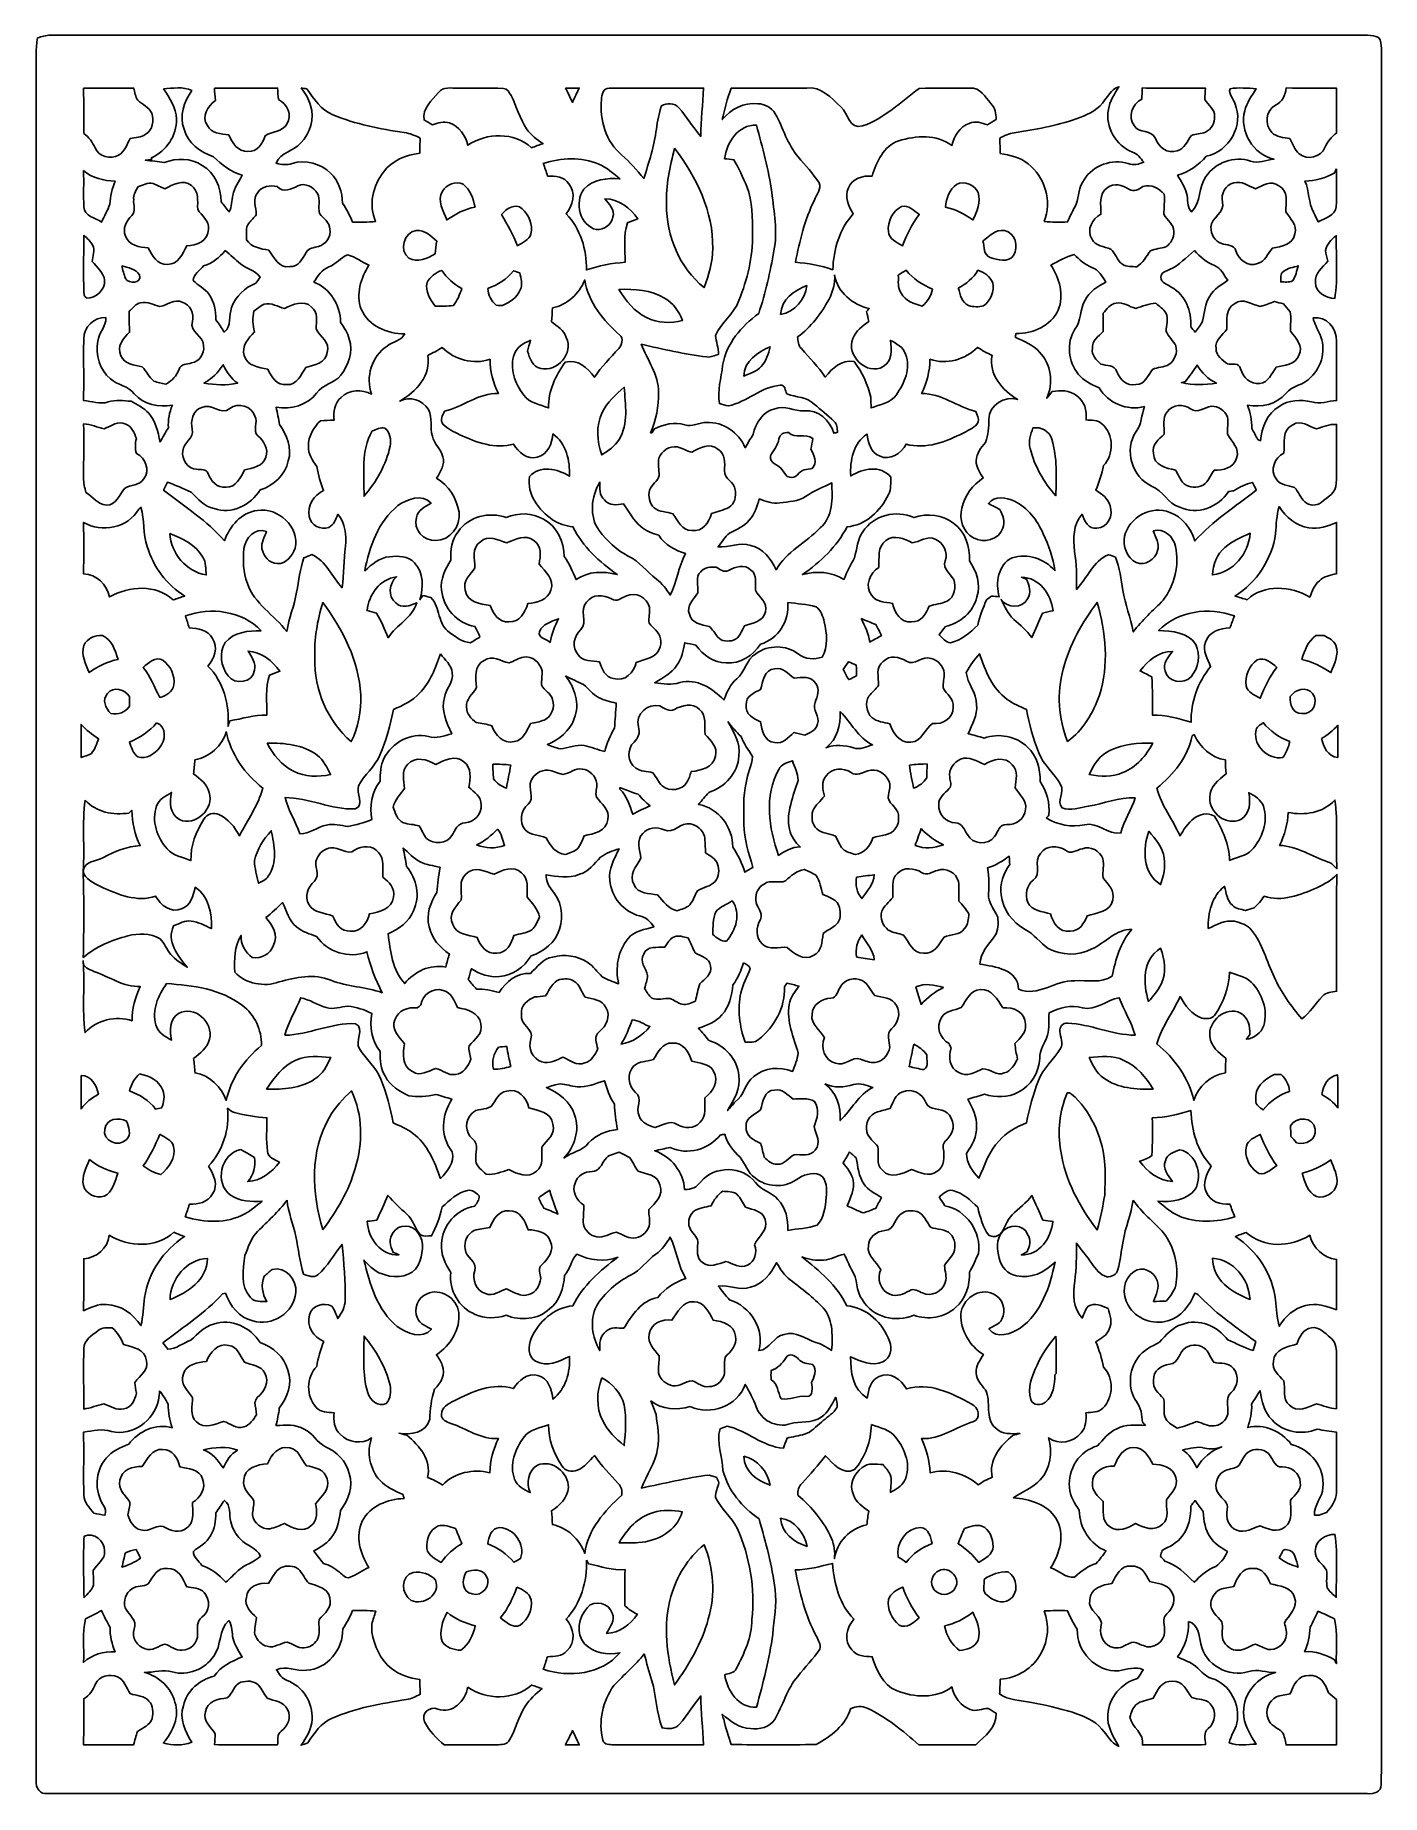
# Model space of a CAD drawing. Header units: centimetres. Extents: x -9.7 to 9.7, y -12.7 to 12.7.
import ezdxf

# ---------------------------------------------------------------- set-up
doc = ezdxf.new("R2010")
doc.units = ezdxf.units.CM
doc.header["$MEASUREMENT"] = 0
doc.layers.add('Camada 1', color=7, linetype='Continuous')

msp = doc.modelspace()

# ---------------------------------------------------------------- linework, layer by layer
at = {"layer": 'Camada 1', "color": 156}
for points, knots in [([(-9.71197, 12.67847), (-9.65094, 12.69541), (-9.58991, 12.71622), (-9.5257, 12.71516), (-9.5257, 12.71516), (-3.17534, 12.71516), (3.17465, 12.71481), (9.52465, 12.71551), (9.52465, 12.71551), (9.57862, 12.71481), (9.63507, 12.70987), (9.6834, 12.68271), (9.6834, 12.68271), (9.72007, 12.63896), (9.72185, 12.57969), (9.72431, 12.52573), (9.72431, 12.52573), (9.72467, 4.6937), (9.72431, -3.13867), (9.72431, -10.97104), (9.72431, -10.97104), (9.72149, -11.50832), (9.72996, -12.0456), (9.72043, -12.58252), (9.72043, -12.58252), (9.72714, -12.69118), (9.61212, -12.72117), (9.525, -12.71481), (9.525, -12.71481), (3.16335, -12.7134), (-3.19829, -12.71551), (-9.56027, -12.71376), (-9.56027, -12.71376), (-9.67669, -12.73174), (-9.74478, -12.63156), (-9.72961, -12.52607), (-9.72961, -12.52607), (-9.73032, -4.19946), (-9.72925, 4.12715), (-9.73032, 12.45376), (-9.73032, 12.45376), (-9.73032, 12.52889), (-9.7222, 12.60404), (-9.71197, 12.67847)], [0, 0, 0, 0, 0.08333333, 0.08333333, 0.08333333, 0.08333333, 0.16666667, 0.16666667, 0.16666667, 0.16666667, 0.25, 0.25, 0.25, 0.25, 0.33333333, 0.33333333, 0.33333333, 0.33333333, 0.41666667, 0.41666667, 0.41666667, 0.41666667, 0.5, 0.5, 0.5, 0.5, 0.58333333, 0.58333333, 0.58333333, 0.58333333, 0.66666667, 0.66666667, 0.66666667, 0.66666667, 0.75, 0.75, 0.75, 0.75, 0.83333333, 0.83333333, 0.83333333, 0.83333333, 1, 1, 1, 1]), ([(-7.89057, 11.94011), (-7.89057, 11.94011), (-7.89057, 11.94011), (-7.89057, 11.94011), (-7.89057, 11.94011), (-7.80062, 11.80994), (-7.7022, 11.66918), (-7.70254, 11.50408), (-7.70254, 11.50408), (-7.69301, 11.26455), (-7.8493, 11.04229), (-8.06309, 10.94316), (-8.06309, 10.94316), (-8.06309, 10.94316), (-8.05885, 10.9227), (-8.05885, 10.9227), (-8.05885, 10.9227), (-8.08249, 10.91882), (-8.13046, 10.91141), (-8.1541, 10.90753), (-8.1541, 10.90753), (-8.06238, 10.898), (-7.9703, 10.89095), (-7.87964, 10.87437), (-7.87964, 10.87437), (-7.70042, 10.9421), (-7.49123, 10.94351), (-7.3279, 10.83344), (-7.3279, 10.83344), (-7.14269, 10.72761), (-7.06261, 10.51101), (-7.05309, 10.30745), (-7.05309, 10.30745), (-7.01604, 10.25771), (-6.979, 10.20833), (-6.94019, 10.16), (-6.94019, 10.16), (-6.90174, 10.23619), (-6.90033, 10.32191), (-6.88657, 10.40376), (-6.88657, 10.40376), (-6.86611, 10.50924), (-6.80261, 10.59849), (-6.7497, 10.68951), (-6.7497, 10.68951), (-6.91373, 10.73679), (-7.04532, 10.84192), (-7.16421, 10.95903), (-7.16421, 10.95903), (-7.35576, 11.02254), (-7.53709, 11.1513), (-7.59142, 11.35591), (-7.59142, 11.35591), (-7.66621, 11.54712), (-7.5893, 11.75243), (-7.48135, 11.91401), (-7.48135, 11.91401), (-7.60764, 11.98104), (-7.75511, 11.94576), (-7.89057, 11.94011)], [0, 0, 0, 0, 0.0625, 0.0625, 0.0625, 0.0625, 0.125, 0.125, 0.125, 0.125, 0.1875, 0.1875, 0.1875, 0.1875, 0.25, 0.25, 0.25, 0.25, 0.3125, 0.3125, 0.3125, 0.3125, 0.375, 0.375, 0.375, 0.375, 0.4375, 0.4375, 0.4375, 0.4375, 0.5, 0.5, 0.5, 0.5, 0.5625, 0.5625, 0.5625, 0.5625, 0.625, 0.625, 0.625, 0.625, 0.6875, 0.6875, 0.6875, 0.6875, 0.75, 0.75, 0.75, 0.75, 0.8125, 0.8125, 0.8125, 0.8125, 0.875, 0.875, 0.875, 0.875, 1, 1, 1, 1]), ([(-3.91266, 11.8879), (-3.91266, 11.8879), (-3.91266, 11.8879), (-3.91266, 11.8879), (-3.91266, 11.8879), (-4.01319, 11.77712), (-4.14619, 11.65683), (-4.1208, 11.49138), (-4.1208, 11.49138), (-4.08094, 11.4681), (-4.04106, 11.44446), (-4.00085, 11.42118), (-4.00085, 11.42118), (-3.92148, 11.44587), (-3.83504, 11.47833), (-3.7525, 11.44658), (-3.7525, 11.44658), (-3.61102, 11.3993), (-3.52248, 11.26384), (-3.48721, 11.12485), (-3.48721, 11.12485), (-3.21627, 11.309), (-2.81622, 11.31746), (-2.5675, 11.0892), (-2.5675, 11.0892), (-2.51178, 11.10896), (-2.45604, 11.12837), (-2.39959, 11.14742), (-2.39959, 11.14742), (-2.48849, 11.20739), (-2.57739, 11.27266), (-2.63771, 11.36297), (-2.63771, 11.36297), (-2.73861, 11.51113), (-2.782, 11.68788), (-2.86349, 11.84557), (-2.86349, 11.84557), (-2.8889, 11.88825), (-2.9157, 11.94435), (-2.97249, 11.94646), (-2.97249, 11.94646), (-3.19193, 11.95916), (-3.41241, 11.94646), (-3.63255, 11.95211), (-3.63255, 11.95211), (-3.72816, 11.94752), (-3.84493, 11.97504), (-3.91266, 11.8879)], [0, 0, 0, 0, 0.07692308, 0.07692308, 0.07692308, 0.07692308, 0.15384615, 0.15384615, 0.15384615, 0.15384615, 0.23076923, 0.23076923, 0.23076923, 0.23076923, 0.30769231, 0.30769231, 0.30769231, 0.30769231, 0.38461538, 0.38461538, 0.38461538, 0.38461538, 0.46153846, 0.46153846, 0.46153846, 0.46153846, 0.53846154, 0.53846154, 0.53846154, 0.53846154, 0.61538462, 0.61538462, 0.61538462, 0.61538462, 0.69230769, 0.69230769, 0.69230769, 0.69230769, 0.76923077, 0.76923077, 0.76923077, 0.76923077, 0.84615385, 0.84615385, 0.84615385, 0.84615385, 1, 1, 1, 1]), ([(0.32032, 11.94893), (0.32032, 11.94893), (0.32032, 11.94893), (0.32032, 11.94893), (0.32032, 11.94893), (0.26599, 11.80076), (0.22542, 11.64836), (0.19227, 11.49456), (0.19227, 11.49456), (0.31503, 11.6459), (0.50587, 11.74926), (0.70484, 11.72527), (0.70484, 11.72527), (0.80573, 11.71998), (0.90664, 11.66918), (0.95778, 11.57922), (0.95778, 11.57922), (1.07421, 11.37461), (1.13171, 11.13507), (1.29151, 10.95657), (1.29151, 10.95657), (1.391, 10.83098), (1.50707, 10.71703), (1.59173, 10.5805), (1.59173, 10.5805), (1.63159, 10.49266), (1.55151, 10.40941), (1.524, 10.32933), (1.524, 10.32933), (1.3836, 10.04782), (1.30915, 9.73983), (1.24953, 9.43256), (1.24953, 9.43256), (1.43298, 9.41669), (1.61642, 9.38671), (1.79034, 9.32427), (1.79034, 9.32427), (1.80092, 9.6146), (1.88489, 9.9134), (2.08492, 10.13177), (2.08492, 10.13177), (2.01894, 10.24325), (1.95155, 10.38083), (2.01824, 10.50854), (2.01824, 10.50854), (2.06691, 10.64789), (2.22566, 10.68704), (2.35795, 10.67858), (2.35795, 10.67858), (2.42359, 10.88178), (2.52201, 11.11637), (2.74355, 11.18729), (2.74355, 11.18729), (2.99154, 11.26701), (3.29352, 11.28641), (3.51189, 11.12131), (3.51189, 11.12131), (3.54894, 11.25466), (3.62513, 11.3926), (3.76344, 11.44058), (3.76344, 11.44058), (3.84951, 11.48079), (3.94299, 11.44869), (4.02731, 11.42082), (4.02731, 11.42082), (4.06858, 11.44622), (4.10951, 11.47197), (4.15113, 11.49737), (4.15113, 11.49737), (4.15607, 11.58275), (4.13456, 11.666), (4.07458, 11.72915), (4.07458, 11.72915), (3.9945, 11.82088), (3.91829, 11.9634), (3.77718, 11.95105), (3.77718, 11.95105), (3.53165, 11.94787), (3.28507, 11.95916), (3.03988, 11.9454), (3.03988, 11.9454), (2.77529, 11.75561), (2.53717, 11.50972), (2.22179, 11.40389), (2.22179, 11.40389), (2.02671, 11.34251), (2.01541, 11.58486), (1.90782, 11.68118), (1.90782, 11.68118), (1.77024, 11.80747), (1.6189, 11.97927), (1.41286, 11.95211), (1.41286, 11.95211), (1.04846, 11.94893), (0.68438, 11.95422), (0.32032, 11.94893)], [0, 0, 0, 0, 0.04, 0.04, 0.04, 0.04, 0.08, 0.08, 0.08, 0.08, 0.12, 0.12, 0.12, 0.12, 0.16, 0.16, 0.16, 0.16, 0.2, 0.2, 0.2, 0.2, 0.24, 0.24, 0.24, 0.24, 0.28, 0.28, 0.28, 0.28, 0.32, 0.32, 0.32, 0.32, 0.36, 0.36, 0.36, 0.36, 0.4, 0.4, 0.4, 0.4, 0.44, 0.44, 0.44, 0.44, 0.48, 0.48, 0.48, 0.48, 0.52, 0.52, 0.52, 0.52, 0.56, 0.56, 0.56, 0.56, 0.6, 0.6, 0.6, 0.6, 0.64, 0.64, 0.64, 0.64, 0.68, 0.68, 0.68, 0.68, 0.72, 0.72, 0.72, 0.72, 0.76, 0.76, 0.76, 0.76, 0.8, 0.8, 0.8, 0.8, 0.84, 0.84, 0.84, 0.84, 0.88, 0.88, 0.88, 0.88, 0.92, 0.92, 0.92, 0.92, 1, 1, 1, 1]), ([(5.68888, 11.73479), (5.68888, 11.73479), (5.68888, 11.73479), (5.68888, 11.73479), (5.68888, 11.73479), (5.59717, 11.61132), (5.44829, 11.55594), (5.30895, 11.50654), (5.30895, 11.50654), (5.01931, 11.40318), (4.71487, 11.35097), (4.41218, 11.30334), (4.41218, 11.30334), (4.33809, 11.29382), (4.27036, 11.26101), (4.20546, 11.2268), (4.20546, 11.2268), (4.20792, 11.15341), (4.21004, 11.07969), (4.21111, 11.00596), (4.21111, 11.00596), (4.35327, 10.98408), (4.50037, 10.95057), (4.61362, 10.85567), (4.61362, 10.85567), (4.85775, 10.66553), (4.965, 10.31346), (4.84786, 10.02312), (4.84786, 10.02312), (4.96005, 10.00936), (5.07293, 10.00653), (5.18583, 10.01465), (5.18583, 10.01465), (5.21935, 10.10496), (5.26803, 10.18751), (5.31142, 10.27288), (5.31142, 10.27288), (5.34246, 10.39213), (5.34987, 10.5223), (5.4243, 10.62601), (5.4243, 10.62601), (5.55201, 10.83697), (5.8293, 10.93187), (6.06283, 10.8599), (6.06283, 10.8599), (6.13833, 10.83133), (6.21454, 10.84968), (6.28685, 10.8779), (6.28685, 10.8779), (6.24099, 10.93611), (6.19865, 11.00313), (6.12386, 11.02606), (6.12386, 11.02606), (5.88398, 11.11884), (5.72876, 11.38802), (5.77603, 11.64201), (5.77603, 11.64201), (5.79261, 11.76443), (5.86634, 11.86638), (5.92701, 11.97045), (5.92701, 11.97045), (5.81201, 11.93482), (5.76297, 11.8177), (5.68888, 11.73479)], [0, 0, 0, 0, 0.05882353, 0.05882353, 0.05882353, 0.05882353, 0.11764706, 0.11764706, 0.11764706, 0.11764706, 0.17647059, 0.17647059, 0.17647059, 0.17647059, 0.23529412, 0.23529412, 0.23529412, 0.23529412, 0.29411765, 0.29411765, 0.29411765, 0.29411765, 0.35294118, 0.35294118, 0.35294118, 0.35294118, 0.41176471, 0.41176471, 0.41176471, 0.41176471, 0.47058824, 0.47058824, 0.47058824, 0.47058824, 0.52941176, 0.52941176, 0.52941176, 0.52941176, 0.58823529, 0.58823529, 0.58823529, 0.58823529, 0.64705882, 0.64705882, 0.64705882, 0.64705882, 0.70588235, 0.70588235, 0.70588235, 0.70588235, 0.76470588, 0.76470588, 0.76470588, 0.76470588, 0.82352941, 0.82352941, 0.82352941, 0.82352941, 0.88235294, 0.88235294, 0.88235294, 0.88235294, 1, 1, 1, 1]), ([(-9.04486, 11.95175), (-9.04486, 11.95175), (-9.04486, 11.95175), (-9.04486, 11.95175), (-9.04486, 11.95175), (-9.04169, 11.73339), (-9.04521, 11.51501), (-9.0424, 11.29665), (-9.0424, 11.29665), (-8.96831, 11.24267), (-8.91433, 11.16999), (-8.87906, 11.08604), (-8.87906, 11.08604), (-8.82614, 10.96044), (-8.6547, 10.91177), (-8.54004, 10.98268), (-8.54004, 10.98268), (-8.44549, 11.02783), (-8.42186, 11.14178), (-8.36894, 11.22362), (-8.36894, 11.22362), (-8.2938, 11.23597), (-8.21266, 11.23738), (-8.1481, 11.28289), (-8.1481, 11.28289), (-8.0458, 11.34392), (-8.02075, 11.48221), (-8.05991, 11.58804), (-8.05991, 11.58804), (-8.09872, 11.67659), (-8.19538, 11.71222), (-8.26169, 11.77536), (-8.26169, 11.77536), (-8.29662, 11.82758), (-8.30438, 11.89214), (-8.32097, 11.9514), (-8.32097, 11.9514), (-8.56226, 11.95105), (-8.80356, 11.9507), (-9.04486, 11.95175)], [0, 0, 0, 0, 0.09090909, 0.09090909, 0.09090909, 0.09090909, 0.18181818, 0.18181818, 0.18181818, 0.18181818, 0.27272727, 0.27272727, 0.27272727, 0.27272727, 0.36363636, 0.36363636, 0.36363636, 0.36363636, 0.45454545, 0.45454545, 0.45454545, 0.45454545, 0.54545455, 0.54545455, 0.54545455, 0.54545455, 0.63636364, 0.63636364, 0.63636364, 0.63636364, 0.72727273, 0.72727273, 0.72727273, 0.72727273, 0.81818182, 0.81818182, 0.81818182, 0.81818182, 1, 1, 1, 1]), ([(-7.15291, 11.95034), (-7.15291, 11.95034), (-7.15291, 11.95034), (-7.15291, 11.95034), (-7.15291, 11.95034), (-7.14833, 11.89177), (-7.14269, 11.83286), (-7.13951, 11.77395), (-7.13951, 11.77395), (-7.24958, 11.69034), (-7.34342, 11.54182), (-7.25452, 11.40882), (-7.25452, 11.40882), (-7.19701, 11.291), (-7.05801, 11.2903), (-6.94584, 11.27301), (-6.94584, 11.27301), (-6.89292, 11.16188), (-6.81248, 11.02289), (-6.66891, 11.03418), (-6.66891, 11.03418), (-6.53415, 11.02677), (-6.45125, 11.14742), (-6.41914, 11.26313), (-6.41914, 11.26313), (-6.31789, 11.3291), (-6.16832, 11.31428), (-6.1034, 11.43176), (-6.1034, 11.43176), (-6.02262, 11.56158), (-6.10164, 11.72174), (-6.22687, 11.78771), (-6.22687, 11.78771), (-6.23252, 11.84239), (-6.23675, 11.89707), (-6.23992, 11.95211), (-6.23992, 11.95211), (-6.54437, 11.94999), (-6.84883, 11.95246), (-7.15291, 11.95034)], [0, 0, 0, 0, 0.09090909, 0.09090909, 0.09090909, 0.09090909, 0.18181818, 0.18181818, 0.18181818, 0.18181818, 0.27272727, 0.27272727, 0.27272727, 0.27272727, 0.36363636, 0.36363636, 0.36363636, 0.36363636, 0.45454545, 0.45454545, 0.45454545, 0.45454545, 0.54545455, 0.54545455, 0.54545455, 0.54545455, 0.63636364, 0.63636364, 0.63636364, 0.63636364, 0.72727273, 0.72727273, 0.72727273, 0.72727273, 0.81818182, 0.81818182, 0.81818182, 0.81818182, 1, 1, 1, 1]), ([(-5.89667, 11.95317), (-5.89667, 11.95317), (-5.89667, 11.95317), (-5.89667, 11.95317), (-5.89667, 11.95317), (-5.8427, 11.87414), (-5.7859, 11.79442), (-5.76226, 11.69987), (-5.76226, 11.69987), (-5.69948, 11.5122), (-5.76579, 11.2977), (-5.90267, 11.15976), (-5.90267, 11.15976), (-6.00638, 11.03665), (-6.19901, 11.02642), (-6.26145, 10.86379), (-6.26145, 10.86379), (-6.18455, 10.84367), (-6.10481, 10.83522), (-6.02826, 10.86167), (-6.02826, 10.86167), (-5.83494, 10.91882), (-5.61516, 10.86202), (-5.47229, 10.72056), (-5.47229, 10.72056), (-5.35834, 10.60626), (-5.30331, 10.44609), (-5.29907, 10.28664), (-5.29907, 10.28664), (-5.24228, 10.20091), (-5.19324, 10.1099), (-5.15584, 10.01394), (-5.15584, 10.01394), (-5.04437, 10.00689), (-4.93289, 10.01112), (-4.82177, 10.02205), (-4.82177, 10.02205), (-4.92794, 10.25913), (-4.86339, 10.53817), (-4.70675, 10.73714), (-4.70675, 10.73714), (-4.58435, 10.90436), (-4.38291, 10.98303), (-4.18358, 11.00913), (-4.18358, 11.00913), (-4.18217, 11.0818), (-4.17971, 11.15447), (-4.17617, 11.2268), (-4.17617, 11.2268), (-4.2485, 11.26525), (-4.32505, 11.297), (-4.40689, 11.30688), (-4.40689, 11.30688), (-4.75755, 11.3612), (-5.11033, 11.42823), (-5.43947, 11.56582), (-5.43947, 11.56582), (-5.61092, 11.63496), (-5.715, 11.79512), (-5.81659, 11.94046), (-5.81659, 11.94046), (-5.83671, 11.94364), (-5.87657, 11.94999), (-5.89667, 11.95317)], [0, 0, 0, 0, 0.05882353, 0.05882353, 0.05882353, 0.05882353, 0.11764706, 0.11764706, 0.11764706, 0.11764706, 0.17647059, 0.17647059, 0.17647059, 0.17647059, 0.23529412, 0.23529412, 0.23529412, 0.23529412, 0.29411765, 0.29411765, 0.29411765, 0.29411765, 0.35294118, 0.35294118, 0.35294118, 0.35294118, 0.41176471, 0.41176471, 0.41176471, 0.41176471, 0.47058824, 0.47058824, 0.47058824, 0.47058824, 0.52941176, 0.52941176, 0.52941176, 0.52941176, 0.58823529, 0.58823529, 0.58823529, 0.58823529, 0.64705882, 0.64705882, 0.64705882, 0.64705882, 0.70588235, 0.70588235, 0.70588235, 0.70588235, 0.76470588, 0.76470588, 0.76470588, 0.76470588, 0.82352941, 0.82352941, 0.82352941, 0.82352941, 0.88235294, 0.88235294, 0.88235294, 0.88235294, 1, 1, 1, 1]), ([(-2.07398, 11.9507), (-2.07398, 11.9507), (-2.07398, 11.9507), (-2.07398, 11.9507), (-2.07398, 11.9507), (-2.04045, 11.88226), (-2.00766, 11.81311), (-1.97484, 11.74361), (-1.97484, 11.74361), (-1.9431, 11.81276), (-1.91065, 11.88155), (-1.87749, 11.95034), (-1.87749, 11.95034), (-1.9431, 11.9507), (-2.00871, 11.9507), (-2.07398, 11.9507)], [0, 0, 0, 0, 0.2, 0.2, 0.2, 0.2, 0.4, 0.4, 0.4, 0.4, 0.6, 0.6, 0.6, 0.6, 1, 1, 1, 1]), ([(-1.55609, 11.78418), (-1.55609, 11.78418), (-1.55609, 11.78418), (-1.55609, 11.78418), (-1.55609, 11.78418), (-1.58537, 11.49385), (-1.49153, 11.17176), (-1.25906, 10.98268), (-1.25906, 10.98268), (-1.14265, 10.88107), (-1.0421, 10.76289), (-0.94333, 10.64471), (-0.94333, 10.64471), (-0.86854, 10.87861), (-0.79021, 11.11391), (-0.76059, 11.35909), (-0.76059, 11.35909), (-0.74648, 11.47303), (-0.71966, 11.58486), (-0.68757, 11.69528), (-0.68757, 11.69528), (-0.60571, 11.7355), (-0.49988, 11.7415), (-0.43532, 11.66671), (-0.43532, 11.66671), (-0.32137, 11.53583), (-0.23142, 11.38555), (-0.11852, 11.25325), (-0.11852, 11.25325), (-0.12171, 11.48679), (-0.08395, 11.71786), (-0.07902, 11.95105), (-0.07902, 11.95105), (-0.53374, 11.94893), (-0.98882, 11.95528), (-1.44392, 11.94858), (-1.44392, 11.94858), (-1.53458, 11.95987), (-1.54869, 11.85015), (-1.55609, 11.78418)], [0, 0, 0, 0, 0.09090909, 0.09090909, 0.09090909, 0.09090909, 0.18181818, 0.18181818, 0.18181818, 0.18181818, 0.27272727, 0.27272727, 0.27272727, 0.27272727, 0.36363636, 0.36363636, 0.36363636, 0.36363636, 0.45454545, 0.45454545, 0.45454545, 0.45454545, 0.54545455, 0.54545455, 0.54545455, 0.54545455, 0.63636364, 0.63636364, 0.63636364, 0.63636364, 0.72727273, 0.72727273, 0.72727273, 0.72727273, 0.81818182, 0.81818182, 0.81818182, 0.81818182, 1, 1, 1, 1]), ([(6.26497, 11.95282), (6.26497, 11.95282), (6.26497, 11.95282), (6.26497, 11.95282), (6.26497, 11.95282), (6.26321, 11.89919), (6.2618, 11.84521), (6.25863, 11.79124), (6.25863, 11.79124), (6.11998, 11.72316), (6.05189, 11.5383), (6.14749, 11.40882), (6.14749, 11.40882), (6.21629, 11.2903), (6.40467, 11.35626), (6.45548, 11.22186), (6.45548, 11.22186), (6.50451, 11.09909), (6.63081, 10.99396), (6.76945, 11.04406), (6.76945, 11.04406), (6.88057, 11.0691), (6.91303, 11.1894), (6.97793, 11.26771), (6.97793, 11.26771), (7.0432, 11.29136), (7.11482, 11.29136), (7.18149, 11.31287), (7.18149, 11.31287), (7.26086, 11.35732), (7.32013, 11.44587), (7.31097, 11.53971), (7.31097, 11.53971), (7.31626, 11.64378), (7.22136, 11.70622), (7.17125, 11.78525), (7.17125, 11.78525), (7.17055, 11.84027), (7.17408, 11.89531), (7.18185, 11.94999), (7.18185, 11.94999), (6.87599, 11.95317), (6.57048, 11.94858), (6.26497, 11.95282)], [0, 0, 0, 0, 0.08333333, 0.08333333, 0.08333333, 0.08333333, 0.16666667, 0.16666667, 0.16666667, 0.16666667, 0.25, 0.25, 0.25, 0.25, 0.33333333, 0.33333333, 0.33333333, 0.33333333, 0.41666667, 0.41666667, 0.41666667, 0.41666667, 0.5, 0.5, 0.5, 0.5, 0.58333333, 0.58333333, 0.58333333, 0.58333333, 0.66666667, 0.66666667, 0.66666667, 0.66666667, 0.75, 0.75, 0.75, 0.75, 0.83333333, 0.83333333, 0.83333333, 0.83333333, 1, 1, 1, 1]), ([(7.60341, 11.73127), (7.60341, 11.73127), (7.60341, 11.73127), (7.60341, 11.73127), (7.60341, 11.73127), (7.74347, 11.42047), (7.52191, 11.02959), (7.19101, 10.96821), (7.19101, 10.96821), (7.08483, 10.8338), (6.93878, 10.74278), (6.77686, 10.68987), (6.77686, 10.68987), (6.82483, 10.60731), (6.87916, 10.52617), (6.90667, 10.4334), (6.90667, 10.4334), (6.93384, 10.34273), (6.90633, 10.23549), (6.97688, 10.16035), (6.97688, 10.16035), (7.12116, 10.29899), (7.07284, 10.51772), (7.18677, 10.67152), (7.18677, 10.67152), (7.32296, 10.87508), (7.59812, 10.97702), (7.83201, 10.89413), (7.83201, 10.89413), (7.94456, 10.85285), (8.0585, 10.9167), (8.17174, 10.92376), (8.17174, 10.92376), (7.86729, 10.98655), (7.66762, 11.32769), (7.74805, 11.62402), (7.74805, 11.62402), (7.77451, 11.74291), (7.85001, 11.84027), (7.91527, 11.94011), (7.91527, 11.94011), (7.78898, 11.95246), (7.66092, 11.95987), (7.53497, 11.94223), (7.53497, 11.94223), (7.5078, 11.86427), (7.58331, 11.80218), (7.60341, 11.73127)], [0, 0, 0, 0, 0.07692308, 0.07692308, 0.07692308, 0.07692308, 0.15384615, 0.15384615, 0.15384615, 0.15384615, 0.23076923, 0.23076923, 0.23076923, 0.23076923, 0.30769231, 0.30769231, 0.30769231, 0.30769231, 0.38461538, 0.38461538, 0.38461538, 0.38461538, 0.46153846, 0.46153846, 0.46153846, 0.46153846, 0.53846154, 0.53846154, 0.53846154, 0.53846154, 0.61538462, 0.61538462, 0.61538462, 0.61538462, 0.69230769, 0.69230769, 0.69230769, 0.69230769, 0.76923077, 0.76923077, 0.76923077, 0.76923077, 0.84615385, 0.84615385, 0.84615385, 0.84615385, 1, 1, 1, 1]), ([(8.34636, 11.95282), (8.34636, 11.95282), (8.34636, 11.95282), (8.34636, 11.95282), (8.34636, 11.95282), (8.33437, 11.84804), (8.29344, 11.74891), (8.19291, 11.70234), (8.19291, 11.70234), (8.04932, 11.63108), (8.03027, 11.41941), (8.13788, 11.30935), (8.13788, 11.30935), (8.20807, 11.24231), (8.30862, 11.23632), (8.39964, 11.22221), (8.39964, 11.22221), (8.44055, 11.14671), (8.46454, 11.05605), (8.53546, 11.00208), (8.53546, 11.00208), (8.64904, 10.90259), (8.85365, 10.95021), (8.90834, 11.09203), (8.90834, 11.09203), (8.94291, 11.176), (9.00041, 11.24549), (9.07308, 11.29911), (9.07308, 11.29911), (9.07555, 11.51607), (9.07238, 11.73268), (9.0752, 11.94928), (9.0752, 11.94928), (8.83214, 11.95351), (8.58943, 11.94893), (8.34636, 11.95282)], [0, 0, 0, 0, 0.1, 0.1, 0.1, 0.1, 0.2, 0.2, 0.2, 0.2, 0.3, 0.3, 0.3, 0.3, 0.4, 0.4, 0.4, 0.4, 0.5, 0.5, 0.5, 0.5, 0.6, 0.6, 0.6, 0.6, 0.7, 0.7, 0.7, 0.7, 0.8, 0.8, 0.8, 0.8, 1, 1, 1, 1]), ([(0.22613, 10.92905), (0.22613, 10.92905), (0.22613, 10.92905), (0.22613, 10.92905), (0.22613, 10.92905), (0.27057, 10.92481), (0.31503, 10.92023), (0.35984, 10.91564), (0.35984, 10.91564), (0.42827, 10.78934), (0.49283, 10.66058), (0.54645, 10.52688), (0.54645, 10.52688), (0.63287, 10.30922), (0.62406, 10.07074), (0.63041, 9.84073), (0.63041, 9.84073), (0.63534, 9.50983), (0.55279, 9.1842), (0.43356, 8.87764), (0.43356, 8.87764), (0.35913, 8.68397), (0.17568, 8.56085), (0.09489, 8.37212), (0.09489, 8.37212), (0.10371, 8.2804), (0.13723, 8.19255), (0.13794, 8.09978), (0.13794, 8.09978), (0.0822, 8.08531), (0.0275, 8.05709), (-0.03104, 8.06238), (-0.03104, 8.06238), (-0.35136, 8.10048), (-0.66533, 8.17527), (-0.9793, 8.24618), (-0.9793, 8.24618), (-0.88759, 8.01793), (-0.7306, 7.8052), (-0.72918, 7.55015), (-0.72918, 7.55015), (-0.72884, 7.35083), (-0.7627, 7.14798), (-0.84561, 6.96595), (-0.84561, 6.96595), (-0.83996, 6.9656), (-0.82832, 6.96489), (-0.82267, 6.96489), (-0.82267, 6.96489), (-0.81421, 6.97934), (-0.79762, 7.00899), (-0.78916, 7.0238), (-0.78916, 7.0238), (-0.65369, 7.08976), (-0.49954, 7.12823), (-0.35065, 7.08235), (-0.35065, 7.08235), (-0.24377, 7.0432), (-0.14323, 7.11834), (-0.03562, 7.11482), (-0.03562, 7.11482), (0.2046, 7.12823), (0.43356, 6.96911), (0.52387, 6.74899), (0.52387, 6.74899), (0.55808, 6.81531), (0.59655, 6.87916), (0.63746, 6.94124), (0.63746, 6.94124), (0.67203, 7.10847), (0.77786, 7.27251), (0.95284, 7.31448), (0.95284, 7.31448), (1.09466, 7.36599), (1.23225, 7.27674), (1.37512, 7.28486), (1.37512, 7.28486), (1.57621, 7.30496), (1.75331, 7.14762), (1.8041, 6.96029), (1.8041, 6.96029), (1.81821, 6.96382), (1.84643, 6.97089), (1.86055, 6.97442), (1.86055, 6.97442), (1.85032, 7.02875), (1.8549, 7.09295), (1.80903, 7.13176), (1.80903, 7.13176), (1.71732, 7.21959), (1.61536, 7.29543), (1.52152, 7.38046), (1.52152, 7.38046), (1.41605, 7.48595), (1.25694, 7.47572), (1.12713, 7.52968), (1.12713, 7.52968), (1.09855, 7.57414), (1.10243, 7.67115), (1.02763, 7.65245), (1.02763, 7.65245), (0.75247, 7.63376), (0.54751, 7.40938), (0.28187, 7.35576), (0.28187, 7.35576), (0.23707, 7.36458), (0.19297, 7.37551), (0.14993, 7.38928), (0.14993, 7.38928), (0.1157, 7.57414), (0.17744, 7.75652), (0.19685, 7.93962), (0.19685, 7.93962), (0.24659, 8.25641), (0.46989, 8.50829), (0.71895, 8.69349), (0.71895, 8.69349), (0.81808, 8.98666), (0.88618, 9.29251), (0.93909, 9.59767), (0.93909, 9.59767), (0.99306, 9.87742), (0.94368, 10.16212), (0.90628, 10.44081), (0.90628, 10.44081), (0.86501, 10.77136), (0.77011, 11.09168), (0.68721, 11.41377), (0.68721, 11.41377), (0.4198, 11.42717), (0.25752, 11.164), (0.22613, 10.92905)], [0, 0, 0, 0, 0.02941176, 0.02941176, 0.02941176, 0.02941176, 0.05882353, 0.05882353, 0.05882353, 0.05882353, 0.08823529, 0.08823529, 0.08823529, 0.08823529, 0.11764706, 0.11764706, 0.11764706, 0.11764706, 0.14705882, 0.14705882, 0.14705882, 0.14705882, 0.17647059, 0.17647059, 0.17647059, 0.17647059, 0.20588235, 0.20588235, 0.20588235, 0.20588235, 0.23529412, 0.23529412, 0.23529412, 0.23529412, 0.26470588, 0.26470588, 0.26470588, 0.26470588, 0.29411765, 0.29411765, 0.29411765, 0.29411765, 0.32352941, 0.32352941, 0.32352941, 0.32352941, 0.35294118, 0.35294118, 0.35294118, 0.35294118, 0.38235294, 0.38235294, 0.38235294, 0.38235294, 0.41176471, 0.41176471, 0.41176471, 0.41176471, 0.44117647, 0.44117647, 0.44117647, 0.44117647, 0.47058824, 0.47058824, 0.47058824, 0.47058824, 0.5, 0.5, 0.5, 0.5, 0.52941176, 0.52941176, 0.52941176, 0.52941176, 0.55882353, 0.55882353, 0.55882353, 0.55882353, 0.58823529, 0.58823529, 0.58823529, 0.58823529, 0.61764706, 0.61764706, 0.61764706, 0.61764706, 0.64705882, 0.64705882, 0.64705882, 0.64705882, 0.67647059, 0.67647059, 0.67647059, 0.67647059, 0.70588235, 0.70588235, 0.70588235, 0.70588235, 0.73529412, 0.73529412, 0.73529412, 0.73529412, 0.76470588, 0.76470588, 0.76470588, 0.76470588, 0.79411765, 0.79411765, 0.79411765, 0.79411765, 0.82352941, 0.82352941, 0.82352941, 0.82352941, 0.85294118, 0.85294118, 0.85294118, 0.85294118, 0.88235294, 0.88235294, 0.88235294, 0.88235294, 0.91176471, 0.91176471, 0.91176471, 0.91176471, 0.94117647, 0.94117647, 0.94117647, 0.94117647, 1, 1, 1, 1]), ([(-2.39713, 10.86272), (-2.39713, 10.86272), (-2.39713, 10.86272), (-2.39713, 10.86272), (-2.39713, 10.86272), (-2.37596, 10.80134), (-2.35408, 10.74031), (-2.33362, 10.67858), (-2.33362, 10.67858), (-2.22179, 10.67999), (-2.09479, 10.66799), (-2.0253, 10.5671), (-2.0253, 10.5671), (-1.91735, 10.43622), (-1.97061, 10.25313), (-2.06587, 10.13213), (-2.06587, 10.13213), (-1.85844, 9.92011), (-1.766, 9.61495), (-1.77375, 9.3225), (-1.77375, 9.3225), (-1.59349, 9.38283), (-1.40511, 9.42093), (-1.21496, 9.43151), (-1.21496, 9.43151), (-1.20896, 9.62095), (-1.24388, 9.81816), (-1.18075, 10.00125), (-1.18075, 10.00125), (-1.131, 10.02065), (-1.08126, 10.04005), (-1.03046, 10.0584), (-1.03046, 10.0584), (-1.13524, 10.22103), (-1.30739, 10.34202), (-1.50424, 10.35084), (-1.50424, 10.35084), (-1.44638, 10.27571), (-1.35924, 10.19174), (-1.38888, 10.08697), (-1.38888, 10.08697), (-1.40616, 9.97585), (-1.51977, 9.90176), (-1.62736, 9.90388), (-1.62736, 9.90388), (-1.86548, 9.96102), (-1.95438, 10.30464), (-1.80833, 10.48808), (-1.80833, 10.48808), (-1.6764, 10.62955), (-1.47143, 10.65705), (-1.28763, 10.63837), (-1.28763, 10.63837), (-1.38289, 10.71703), (-1.47708, 10.80028), (-1.59208, 10.84932), (-1.59208, 10.84932), (-1.84502, 10.9608), (-2.13783, 10.94245), (-2.39713, 10.86272)], [0, 0, 0, 0, 0.0625, 0.0625, 0.0625, 0.0625, 0.125, 0.125, 0.125, 0.125, 0.1875, 0.1875, 0.1875, 0.1875, 0.25, 0.25, 0.25, 0.25, 0.3125, 0.3125, 0.3125, 0.3125, 0.375, 0.375, 0.375, 0.375, 0.4375, 0.4375, 0.4375, 0.4375, 0.5, 0.5, 0.5, 0.5, 0.5625, 0.5625, 0.5625, 0.5625, 0.625, 0.625, 0.625, 0.625, 0.6875, 0.6875, 0.6875, 0.6875, 0.75, 0.75, 0.75, 0.75, 0.8125, 0.8125, 0.8125, 0.8125, 0.875, 0.875, 0.875, 0.875, 1, 1, 1, 1]), ([(-0.49742, 11.08286), (-0.49742, 11.08286), (-0.49742, 11.08286), (-0.49742, 11.08286), (-0.49742, 11.08286), (-0.56727, 10.81617), (-0.62476, 10.54276), (-0.6156, 10.26548), (-0.6156, 10.26548), (-0.61029, 9.81533), (-0.43215, 9.34896), (-0.0702, 9.06674), (-0.0702, 9.06674), (-0.00599, 9.24877), (0.05537, 9.43609), (0.05291, 9.63153), (0.05291, 9.63153), (0.06597, 10.16528), (-0.1852, 10.66482), (-0.49742, 11.08286)], [0, 0, 0, 0, 0.16666667, 0.16666667, 0.16666667, 0.16666667, 0.33333333, 0.33333333, 0.33333333, 0.33333333, 0.5, 0.5, 0.5, 0.5, 0.66666667, 0.66666667, 0.66666667, 0.66666667, 1, 1, 1, 1]), ([(-9.04733, 10.75724), (-9.04733, 10.75724), (-9.04733, 10.75724), (-9.04733, 10.75724), (-9.04733, 10.75724), (-9.0371, 10.58262), (-9.05051, 10.40729), (-9.04028, 10.23267), (-9.04028, 10.23267), (-9.03534, 10.09791), (-8.87412, 10.07604), (-8.78381, 10.01323), (-8.78381, 10.01323), (-8.74712, 10.10038), (-8.69526, 10.18151), (-8.66633, 10.27147), (-8.66633, 10.27147), (-8.65716, 10.38647), (-8.63494, 10.50008), (-8.58837, 10.60626), (-8.58837, 10.60626), (-8.75242, 10.61226), (-8.91928, 10.64823), (-9.04733, 10.75724)], [0, 0, 0, 0, 0.14285714, 0.14285714, 0.14285714, 0.14285714, 0.28571429, 0.28571429, 0.28571429, 0.28571429, 0.42857143, 0.42857143, 0.42857143, 0.42857143, 0.57142857, 0.57142857, 0.57142857, 0.57142857, 0.71428571, 0.71428571, 0.71428571, 0.71428571, 1, 1, 1, 1]), ([(9.0745, 10.78547), (9.0745, 10.78547), (9.0745, 10.78547), (9.0745, 10.78547), (9.0745, 10.78547), (9.06638, 10.76924), (9.0505, 10.73714), (9.04239, 10.72126), (9.04239, 10.72126), (8.91046, 10.65283), (8.76687, 10.60661), (8.6173, 10.60626), (8.6173, 10.60626), (8.68749, 10.46339), (8.66422, 10.29441), (8.74253, 10.15541), (8.74253, 10.15541), (8.76511, 10.10849), (8.78804, 10.06157), (8.81133, 10.01465), (8.81133, 10.01465), (8.90588, 10.07427), (9.05791, 10.10108), (9.07026, 10.23372), (9.07026, 10.23372), (9.08049, 10.41752), (9.07062, 10.60167), (9.0745, 10.78547)], [0, 0, 0, 0, 0.125, 0.125, 0.125, 0.125, 0.25, 0.25, 0.25, 0.25, 0.375, 0.375, 0.375, 0.375, 0.5, 0.5, 0.5, 0.5, 0.625, 0.625, 0.625, 0.625, 0.75, 0.75, 0.75, 0.75, 1, 1, 1, 1]), ([(-8.26064, 10.52089), (-8.26064, 10.52089), (-8.26064, 10.52089), (-8.26064, 10.52089), (-8.26064, 10.52089), (-8.28745, 10.46339), (-8.32943, 10.40659), (-8.32062, 10.33921), (-8.32062, 10.33921), (-8.32626, 10.26265), (-8.28181, 10.16881), (-8.34848, 10.10884), (-8.34848, 10.10884), (-8.42221, 10.02982), (-8.48959, 9.92116), (-8.43667, 9.81109), (-8.43667, 9.81109), (-8.39011, 9.67493), (-8.23595, 9.64847), (-8.11106, 9.64212), (-8.11106, 9.64212), (-8.05497, 9.53028), (-7.97666, 9.39447), (-7.83166, 9.40152), (-7.83166, 9.40152), (-7.67679, 9.3987), (-7.61118, 9.55357), (-7.55332, 9.67034), (-7.55332, 9.67034), (-7.41115, 9.66611), (-7.23335, 9.74654), (-7.24041, 9.91164), (-7.24041, 9.91164), (-7.21713, 10.03758), (-7.34272, 10.1032), (-7.39422, 10.19775), (-7.39422, 10.19775), (-7.40021, 10.31769), (-7.37129, 10.46233), (-7.48595, 10.54276), (-7.48595, 10.54276), (-7.60552, 10.64012), (-7.75404, 10.55652), (-7.86835, 10.49549), (-7.86835, 10.49549), (-7.92762, 10.51489), (-7.98124, 10.5484), (-8.0398, 10.56922), (-8.0398, 10.56922), (-8.11777, 10.59391), (-8.19008, 10.54558), (-8.26064, 10.52089)], [0, 0, 0, 0, 0.07142857, 0.07142857, 0.07142857, 0.07142857, 0.14285714, 0.14285714, 0.14285714, 0.14285714, 0.21428571, 0.21428571, 0.21428571, 0.21428571, 0.28571429, 0.28571429, 0.28571429, 0.28571429, 0.35714286, 0.35714286, 0.35714286, 0.35714286, 0.42857143, 0.42857143, 0.42857143, 0.42857143, 0.5, 0.5, 0.5, 0.5, 0.57142857, 0.57142857, 0.57142857, 0.57142857, 0.64285714, 0.64285714, 0.64285714, 0.64285714, 0.71428571, 0.71428571, 0.71428571, 0.71428571, 0.78571429, 0.78571429, 0.78571429, 0.78571429, 0.85714286, 0.85714286, 0.85714286, 0.85714286, 1, 1, 1, 1]), ([(-6.52392, 10.44151), (-6.52392, 10.44151), (-6.52392, 10.44151), (-6.52392, 10.44151), (-6.52392, 10.44151), (-6.61141, 10.34979), (-6.54473, 10.22631), (-6.54897, 10.11872), (-6.54897, 10.11872), (-6.5793, 10.07674), (-6.61634, 10.04005), (-6.64951, 10.00019), (-6.64951, 10.00019), (-6.713, 9.93668), (-6.68372, 9.83896), (-6.6883, 9.75888), (-6.6883, 9.75888), (-6.61563, 9.64529), (-6.48616, 9.62871), (-6.36447, 9.60613), (-6.36447, 9.60613), (-6.2865, 9.50595), (-6.22299, 9.34014), (-6.06424, 9.36941), (-6.06424, 9.36941), (-5.93901, 9.36166), (-5.87728, 9.4816), (-5.82719, 9.57544), (-5.82719, 9.57544), (-5.79508, 9.64282), (-5.70934, 9.63859), (-5.64902, 9.66257), (-5.64902, 9.66257), (-5.54002, 9.68762), (-5.46417, 9.80122), (-5.48181, 9.91164), (-5.48181, 9.91164), (-5.48393, 10.01112), (-5.576, 10.06615), (-5.63174, 10.1353), (-5.63174, 10.1353), (-5.65784, 10.23055), (-5.61728, 10.33674), (-5.66173, 10.42846), (-5.66173, 10.42846), (-5.71958, 10.51841), (-5.83881, 10.58967), (-5.94465, 10.53747), (-5.94465, 10.53747), (-6.04343, 10.49301), (-6.15526, 10.42952), (-6.24416, 10.52794), (-6.24416, 10.52794), (-6.34576, 10.54522), (-6.46394, 10.53817), (-6.52392, 10.44151)], [0, 0, 0, 0, 0.06666667, 0.06666667, 0.06666667, 0.06666667, 0.13333333, 0.13333333, 0.13333333, 0.13333333, 0.2, 0.2, 0.2, 0.2, 0.26666667, 0.26666667, 0.26666667, 0.26666667, 0.33333333, 0.33333333, 0.33333333, 0.33333333, 0.4, 0.4, 0.4, 0.4, 0.46666667, 0.46666667, 0.46666667, 0.46666667, 0.53333333, 0.53333333, 0.53333333, 0.53333333, 0.6, 0.6, 0.6, 0.6, 0.66666667, 0.66666667, 0.66666667, 0.66666667, 0.73333333, 0.73333333, 0.73333333, 0.73333333, 0.8, 0.8, 0.8, 0.8, 0.86666667, 0.86666667, 0.86666667, 0.86666667, 1, 1, 1, 1]), ([(-3.85585, 10.46021), (-3.85585, 10.46021), (-3.85585, 10.46021), (-3.85585, 10.46021), (-3.85585, 10.46021), (-3.93559, 10.32544), (-3.83998, 10.17376), (-3.79236, 10.04499), (-3.79236, 10.04499), (-3.66818, 10.13001), (-3.53377, 10.20374), (-3.38384, 10.2302), (-3.38384, 10.2302), (-3.40995, 10.35296), (-3.45193, 10.48278), (-3.5574, 10.5604), (-3.5574, 10.5604), (-3.66182, 10.60979), (-3.80083, 10.56145), (-3.85585, 10.46021)], [0, 0, 0, 0, 0.16666667, 0.16666667, 0.16666667, 0.16666667, 0.33333333, 0.33333333, 0.33333333, 0.33333333, 0.5, 0.5, 0.5, 0.5, 0.66666667, 0.66666667, 0.66666667, 0.66666667, 1, 1, 1, 1]), ([(3.5814, 10.55899), (3.5814, 10.55899), (3.5814, 10.55899), (3.5814, 10.55899), (3.5814, 10.55899), (3.47698, 10.48349), (3.43181, 10.35402), (3.41877, 10.23055), (3.41877, 10.23055), (3.5641, 10.1988), (3.69675, 10.13071), (3.81635, 10.04393), (3.81635, 10.04393), (3.8749, 10.16634), (3.93242, 10.30464), (3.89183, 10.44186), (3.89183, 10.44186), (3.84422, 10.55546), (3.69181, 10.61366), (3.5814, 10.55899)], [0, 0, 0, 0, 0.16666667, 0.16666667, 0.16666667, 0.16666667, 0.33333333, 0.33333333, 0.33333333, 0.33333333, 0.5, 0.5, 0.5, 0.5, 0.66666667, 0.66666667, 0.66666667, 0.66666667, 1, 1, 1, 1]), ([(5.7605, 10.50819), (5.7605, 10.50819), (5.7605, 10.50819), (5.7605, 10.50819), (5.7605, 10.50819), (5.62926, 10.42423), (5.6709, 10.25701), (5.66702, 10.12684), (5.66702, 10.12684), (5.54002, 10.06086), (5.45853, 9.90388), (5.53473, 9.76947), (5.53473, 9.76947), (5.5887, 9.6654), (5.71253, 9.66116), (5.80884, 9.6206), (5.80884, 9.6206), (5.88291, 9.56556), (5.89704, 9.45515), (5.97746, 9.404), (5.97746, 9.404), (6.03956, 9.36271), (6.11716, 9.37365), (6.18808, 9.36519), (6.18808, 9.36519), (6.27167, 9.42692), (6.32777, 9.5137), (6.38386, 9.59943), (6.38386, 9.59943), (6.45512, 9.62906), (6.5345, 9.63012), (6.60752, 9.65517), (6.60752, 9.65517), (6.67807, 9.70455), (6.73135, 9.78817), (6.72182, 9.87707), (6.72182, 9.87707), (6.72358, 9.9822), (6.62199, 10.0404), (6.57859, 10.12578), (6.57859, 10.12578), (6.57895, 10.22244), (6.59024, 10.31875), (6.58459, 10.41541), (6.58459, 10.41541), (6.50592, 10.50572), (6.39797, 10.56111), (6.27627, 10.52935), (6.27627, 10.52935), (6.21736, 10.48879), (6.14257, 10.43939), (6.07306, 10.48948), (6.07306, 10.48948), (5.97817, 10.54522), (5.85576, 10.58862), (5.7605, 10.50819)], [0, 0, 0, 0, 0.06666667, 0.06666667, 0.06666667, 0.06666667, 0.13333333, 0.13333333, 0.13333333, 0.13333333, 0.2, 0.2, 0.2, 0.2, 0.26666667, 0.26666667, 0.26666667, 0.26666667, 0.33333333, 0.33333333, 0.33333333, 0.33333333, 0.4, 0.4, 0.4, 0.4, 0.46666667, 0.46666667, 0.46666667, 0.46666667, 0.53333333, 0.53333333, 0.53333333, 0.53333333, 0.6, 0.6, 0.6, 0.6, 0.66666667, 0.66666667, 0.66666667, 0.66666667, 0.73333333, 0.73333333, 0.73333333, 0.73333333, 0.8, 0.8, 0.8, 0.8, 0.86666667, 0.86666667, 0.86666667, 0.86666667, 1, 1, 1, 1]), ([(7.59037, 10.57945), (7.59037, 10.57945), (7.59037, 10.57945), (7.59037, 10.57945), (7.59037, 10.57945), (7.4676, 10.55404), (7.39916, 10.41929), (7.42421, 10.30111), (7.42421, 10.30111), (7.46794, 10.14448), (7.26581, 10.0852), (7.25699, 9.9388), (7.25699, 9.9388), (7.25805, 9.84144), (7.31307, 9.73137), (7.41327, 9.70386), (7.41327, 9.70386), (7.48595, 9.67457), (7.59495, 9.69256), (7.62, 9.59696), (7.62, 9.59696), (7.66339, 9.47137), (7.79497, 9.36025), (7.93362, 9.41317), (7.93362, 9.41317), (8.04474, 9.44174), (8.07754, 9.56239), (8.14775, 9.63824), (8.14775, 9.63824), (8.27758, 9.65305), (8.44479, 9.69151), (8.47336, 9.8432), (8.47336, 9.8432), (8.51217, 9.97196), (8.40458, 10.06651), (8.33966, 10.16105), (8.33966, 10.16105), (8.34073, 10.29123), (8.38553, 10.46585), (8.24018, 10.53923), (8.24018, 10.53923), (8.13082, 10.62108), (8.00559, 10.54417), (7.90187, 10.49549), (7.90187, 10.49549), (7.80097, 10.53324), (7.70466, 10.61578), (7.59037, 10.57945)], [0, 0, 0, 0, 0.07692308, 0.07692308, 0.07692308, 0.07692308, 0.15384615, 0.15384615, 0.15384615, 0.15384615, 0.23076923, 0.23076923, 0.23076923, 0.23076923, 0.30769231, 0.30769231, 0.30769231, 0.30769231, 0.38461538, 0.38461538, 0.38461538, 0.38461538, 0.46153846, 0.46153846, 0.46153846, 0.46153846, 0.53846154, 0.53846154, 0.53846154, 0.53846154, 0.61538462, 0.61538462, 0.61538462, 0.61538462, 0.69230769, 0.69230769, 0.69230769, 0.69230769, 0.76923077, 0.76923077, 0.76923077, 0.76923077, 0.84615385, 0.84615385, 0.84615385, 0.84615385, 1, 1, 1, 1]), ([(-3.00107, 10.12295), (-3.00107, 10.12295), (-3.00107, 10.12295), (-3.00107, 10.12295), (-3.00107, 10.12295), (-2.91747, 9.97514), (-2.83033, 9.82909), (-2.76754, 9.67034), (-2.76754, 9.67034), (-2.69875, 9.71938), (-2.59891, 9.75147), (-2.57703, 9.84355), (-2.57703, 9.84355), (-2.54423, 9.97373), (-2.60597, 10.11731), (-2.70157, 10.20692), (-2.70157, 10.20692), (-2.80141, 10.2937), (-2.93299, 10.20692), (-3.00107, 10.12295)], [0, 0, 0, 0, 0.16666667, 0.16666667, 0.16666667, 0.16666667, 0.33333333, 0.33333333, 0.33333333, 0.33333333, 0.5, 0.5, 0.5, 0.5, 0.66666667, 0.66666667, 0.66666667, 0.66666667, 1, 1, 1, 1]), ([(2.59396, 9.87671), (2.59396, 9.87671), (2.59396, 9.87671), (2.59396, 9.87671), (2.59396, 9.87671), (2.60385, 9.767), (2.71604, 9.71938), (2.79822, 9.67105), (2.79822, 9.67105), (2.86315, 9.83014), (2.93511, 9.98748), (3.04024, 10.12436), (3.04024, 10.12436), (2.96262, 10.17658), (2.88712, 10.26477), (2.78411, 10.24078), (2.78411, 10.24078), (2.65499, 10.17446), (2.58163, 10.01818), (2.59396, 9.87671)], [0, 0, 0, 0, 0.16666667, 0.16666667, 0.16666667, 0.16666667, 0.33333333, 0.33333333, 0.33333333, 0.33333333, 0.5, 0.5, 0.5, 0.5, 0.66666667, 0.66666667, 0.66666667, 0.66666667, 1, 1, 1, 1]), ([(-9.03922, 9.82274), (-9.03922, 9.82274), (-9.03922, 9.82274), (-9.03922, 9.82274), (-9.03922, 9.82274), (-9.04416, 9.53381), (-9.04945, 9.24454), (-9.03851, 8.95597), (-9.03851, 8.95597), (-9.0297, 8.94538), (-9.01206, 8.92492), (-9.00324, 8.91433), (-9.00324, 8.91433), (-8.8646, 8.90834), (-8.7316, 9.0304), (-8.74218, 9.17222), (-8.74218, 9.17222), (-8.751, 9.28758), (-8.85436, 9.35884), (-8.91857, 9.44491), (-8.91857, 9.44491), (-8.90869, 9.52112), (-8.88082, 9.60225), (-8.91292, 9.67705), (-8.91292, 9.67705), (-8.94115, 9.73596), (-8.99583, 9.77582), (-9.03922, 9.82274)], [0, 0, 0, 0, 0.125, 0.125, 0.125, 0.125, 0.25, 0.25, 0.25, 0.25, 0.375, 0.375, 0.375, 0.375, 0.5, 0.5, 0.5, 0.5, 0.625, 0.625, 0.625, 0.625, 0.75, 0.75, 0.75, 0.75, 1, 1, 1, 1]), ([(-4.34021, 9.49289), (-4.34021, 9.49289), (-4.34021, 9.49289), (-4.34021, 9.49289), (-4.34021, 9.49289), (-4.21815, 9.42093), (-4.07034, 9.48548), (-3.96063, 9.55286), (-3.96063, 9.55286), (-3.95393, 9.61495), (-3.94652, 9.67669), (-3.93841, 9.73843), (-3.93841, 9.73843), (-4.02132, 9.81356), (-4.11302, 9.90211), (-4.23474, 9.89329), (-4.23474, 9.89329), (-4.4143, 9.87036), (-4.48768, 9.60013), (-4.34021, 9.49289)], [0, 0, 0, 0, 0.16666667, 0.16666667, 0.16666667, 0.16666667, 0.33333333, 0.33333333, 0.33333333, 0.33333333, 0.5, 0.5, 0.5, 0.5, 0.66666667, 0.66666667, 0.66666667, 0.66666667, 1, 1, 1, 1]), ([(3.96205, 9.73949), (3.96205, 9.73949), (3.96205, 9.73949), (3.96205, 9.73949), (3.96205, 9.73949), (3.98285, 9.65623), (3.96733, 9.53805), (4.06576, 9.50101), (4.06576, 9.50101), (4.17264, 9.46361), (4.32647, 9.4234), (4.40584, 9.5324), (4.40584, 9.5324), (4.48132, 9.65552), (4.4277, 9.8633), (4.27143, 9.89117), (4.27143, 9.89117), (4.14548, 9.91234), (4.05095, 9.81109), (3.96205, 9.73949)], [0, 0, 0, 0, 0.16666667, 0.16666667, 0.16666667, 0.16666667, 0.33333333, 0.33333333, 0.33333333, 0.33333333, 0.5, 0.5, 0.5, 0.5, 0.66666667, 0.66666667, 0.66666667, 0.66666667, 1, 1, 1, 1]), ([(8.91329, 9.60049), (8.91329, 9.60049), (8.91329, 9.60049), (8.91329, 9.60049), (8.91329, 9.60049), (8.92493, 9.54969), (8.93621, 9.49854), (8.94715, 9.44738), (8.94715, 9.44738), (8.87482, 9.35425), (8.75312, 9.27206), (8.76969, 9.138), (8.76969, 9.138), (8.77427, 8.9923), (8.92033, 8.91716), (9.04909, 8.90658), (9.04909, 8.90658), (9.09849, 9.20679), (9.06638, 9.5137), (9.07097, 9.81674), (9.07097, 9.81674), (8.99476, 9.76347), (8.93409, 9.69256), (8.91329, 9.60049)], [0, 0, 0, 0, 0.14285714, 0.14285714, 0.14285714, 0.14285714, 0.28571429, 0.28571429, 0.28571429, 0.28571429, 0.42857143, 0.42857143, 0.42857143, 0.42857143, 0.57142857, 0.57142857, 0.57142857, 0.57142857, 0.71428571, 0.71428571, 0.71428571, 0.71428571, 1, 1, 1, 1]), ([(-5.49733, 9.36554), (-5.49733, 9.36554), (-5.49733, 9.36554), (-5.49733, 9.36554), (-5.49733, 9.36554), (-5.59964, 9.32849), (-5.65996, 9.23501), (-5.71287, 9.14576), (-5.71287, 9.14576), (-5.47616, 9.05157), (-5.33223, 8.81379), (-5.3287, 8.56332), (-5.3287, 8.56332), (-5.2779, 8.48713), (-5.22393, 8.41021), (-5.20206, 8.31956), (-5.20206, 8.31956), (-5.1449, 8.13964), (-5.21229, 7.94066), (-5.32694, 7.7985), (-5.32694, 7.7985), (-5.41867, 7.67961), (-5.59047, 7.66585), (-5.67477, 7.53991), (-5.67477, 7.53991), (-5.80955, 7.35929), (-6.04697, 7.3032), (-6.26109, 7.3346), (-6.26109, 7.3346), (-6.24028, 7.25275), (-6.22477, 7.1695), (-6.21347, 7.08518), (-6.21347, 7.08518), (-6.10234, 6.93702), (-6.02684, 6.74334), (-6.08507, 6.55813), (-6.08507, 6.55813), (-6.12846, 6.35423), (-6.29532, 6.20112), (-6.4897, 6.13974), (-6.4897, 6.13974), (-6.62869, 5.92454), (-6.90491, 5.77708), (-7.15822, 5.86916), (-7.15822, 5.86916), (-7.29684, 5.90337), (-7.39634, 6.00886), (-7.48946, 6.10975), (-7.48946, 6.10975), (-7.60659, 6.14997), (-7.71277, 6.21595), (-7.83237, 6.24981), (-7.83237, 6.24981), (-7.85106, 6.21135), (-7.86977, 6.1729), (-7.88846, 6.13445), (-7.88846, 6.13445), (-7.58754, 5.90125), (-7.2584, 5.69595), (-7.00933, 5.40385), (-7.00933, 5.40385), (-6.93032, 5.61304), (-6.76768, 5.81659), (-6.53133, 5.842), (-6.53133, 5.842), (-6.23429, 5.89138), (-5.91078, 5.60387), (-5.98628, 5.29695), (-5.98628, 5.29695), (-6.0258, 5.18795), (-6.11363, 5.06448), (-6.24451, 5.07541), (-6.24451, 5.07541), (-6.35916, 5.07541), (-6.44348, 5.183), (-6.46535, 5.28708), (-6.46535, 5.28708), (-6.48088, 5.37774), (-6.42584, 5.45747), (-6.40079, 5.54073), (-6.40079, 5.54073), (-6.56307, 5.60528), (-6.70984, 5.44089), (-6.72535, 5.29025), (-6.72535, 5.29025), (-6.74441, 5.12234), (-6.73805, 4.94663), (-6.67666, 4.78754), (-6.67666, 4.78754), (-6.57789, 4.49085), (-6.28685, 4.33317), (-6.10693, 4.09256), (-6.10693, 4.09256), (-6.07554, 4.28554), (-5.99687, 4.46687), (-5.96406, 4.65983), (-5.96406, 4.65983), (-5.93478, 4.82635), (-5.91397, 4.99533), (-5.86105, 5.15654), (-5.86105, 5.15654), (-5.82153, 5.17277), (-5.78202, 5.18865), (-5.74216, 5.20417), (-5.74216, 5.20417), (-5.53544, 5.11069), (-5.45535, 4.88209), (-5.30718, 4.72546), (-5.30718, 4.72546), (-5.2779, 4.92441), (-5.28179, 5.12585), (-5.2585, 5.32518), (-5.2585, 5.32518), (-5.23875, 5.48534), (-5.2585, 5.65996), (-5.36645, 5.78696), (-5.36645, 5.78696), (-5.39962, 5.71746), (-5.42361, 5.63421), (-5.49875, 5.59752), (-5.49875, 5.59752), (-5.61481, 5.55271), (-5.76226, 5.62892), (-5.78167, 5.75486), (-5.78167, 5.75486), (-5.81625, 5.9129), (-5.71465, 6.0639), (-5.57423, 6.12916), (-5.57423, 6.12916), (-5.61516, 6.24275), (-5.65185, 6.35775), (-5.6716, 6.477), (-5.6716, 6.477), (-5.73369, 6.56519), (-5.79895, 6.66114), (-5.79366, 6.77403), (-5.79366, 6.77403), (-5.79613, 6.91727), (-5.71816, 7.04391), (-5.61903, 7.14058), (-5.61903, 7.14058), (-5.55412, 7.14375), (-5.48852, 7.14691), (-5.42325, 7.14798), (-5.42325, 7.14798), (-5.43207, 7.26651), (-5.42042, 7.39775), (-5.32058, 7.47747), (-5.32058, 7.47747), (-5.20452, 7.59459), (-5.02143, 7.59953), (-4.88068, 7.5251), (-4.88068, 7.5251), (-4.96887, 7.77416), (-4.87961, 8.07473), (-4.65525, 8.22007), (-4.65525, 8.22007), (-4.57553, 8.28745), (-4.44712, 8.29556), (-4.39985, 8.39681), (-4.39985, 8.39681), (-4.64889, 8.39681), (-4.9269, 8.51076), (-5.02954, 8.75242), (-5.02954, 8.75242), (-5.11281, 8.96725), (-5.03485, 9.20502), (-4.91842, 9.392), (-4.91842, 9.392), (-5.0225, 9.43574), (-5.11315, 9.51089), (-5.22286, 9.53876), (-5.22286, 9.53876), (-5.32623, 9.50665), (-5.39221, 9.40117), (-5.49733, 9.36554)], [0, 0, 0, 0, 0.02222222, 0.02222222, 0.02222222, 0.02222222, 0.04444444, 0.04444444, 0.04444444, 0.04444444, 0.06666667, 0.06666667, 0.06666667, 0.06666667, 0.08888889, 0.08888889, 0.08888889, 0.08888889, 0.11111111, 0.11111111, 0.11111111, 0.11111111, 0.13333333, 0.13333333, 0.13333333, 0.13333333, 0.15555556, 0.15555556, 0.15555556, 0.15555556, 0.17777778, 0.17777778, 0.17777778, 0.17777778, 0.2, 0.2, 0.2, 0.2, 0.22222222, 0.22222222, 0.22222222, 0.22222222, 0.24444444, 0.24444444, 0.24444444, 0.24444444, 0.26666667, 0.26666667, 0.26666667, 0.26666667, 0.28888889, 0.28888889, 0.28888889, 0.28888889, 0.31111111, 0.31111111, 0.31111111, 0.31111111, 0.33333333, 0.33333333, 0.33333333, 0.33333333, 0.35555556, 0.35555556, 0.35555556, 0.35555556, 0.37777778, 0.37777778, 0.37777778, 0.37777778, 0.4, 0.4, 0.4, 0.4, 0.42222222, 0.42222222, 0.42222222, 0.42222222, 0.44444444, 0.44444444, 0.44444444, 0.44444444, 0.46666667, 0.46666667, 0.46666667, 0.46666667, 0.48888889, 0.48888889, 0.48888889, 0.48888889, 0.51111111, 0.51111111, 0.51111111, 0.51111111, 0.53333333, 0.53333333, 0.53333333, 0.53333333, 0.55555556, 0.55555556, 0.55555556, 0.55555556, 0.57777778, 0.57777778, 0.57777778, 0.57777778, 0.6, 0.6, 0.6, 0.6, 0.62222222, 0.62222222, 0.62222222, 0.62222222, 0.64444444, 0.64444444, 0.64444444, 0.64444444, 0.66666667, 0.66666667, 0.66666667, 0.66666667, 0.68888889, 0.68888889, 0.68888889, 0.68888889, 0.71111111, 0.71111111, 0.71111111, 0.71111111, 0.73333333, 0.73333333, 0.73333333, 0.73333333, 0.75555556, 0.75555556, 0.75555556, 0.75555556, 0.77777778, 0.77777778, 0.77777778, 0.77777778, 0.8, 0.8, 0.8, 0.8, 0.82222222, 0.82222222, 0.82222222, 0.82222222, 0.84444444, 0.84444444, 0.84444444, 0.84444444, 0.86666667, 0.86666667, 0.86666667, 0.86666667, 0.88888889, 0.88888889, 0.88888889, 0.88888889, 0.91111111, 0.91111111, 0.91111111, 0.91111111, 0.93333333, 0.93333333, 0.93333333, 0.93333333, 0.95555556, 0.95555556, 0.95555556, 0.95555556, 1, 1, 1, 1]), ([(-6.99628, 9.60119), (-6.99628, 9.60119), (-6.99628, 9.60119), (-6.99628, 9.60119), (-6.99628, 9.60119), (-7.07955, 9.50101), (-7.1829, 9.41492), (-7.31131, 9.38035), (-7.31131, 9.38035), (-7.3607, 9.31333), (-7.45771, 9.25723), (-7.45878, 9.16939), (-7.45878, 9.16939), (-7.39245, 9.09178), (-7.28486, 9.05721), (-7.23053, 8.96761), (-7.23053, 8.96761), (-7.15573, 8.86071), (-7.13281, 8.72948), (-7.13069, 8.60178), (-7.13069, 8.60178), (-7.09048, 8.54216), (-7.05026, 8.48289), (-7.0097, 8.42362), (-7.0097, 8.42362), (-6.89821, 8.51005), (-6.95147, 8.66034), (-6.90386, 8.77675), (-6.90386, 8.77675), (-6.85129, 8.94362), (-6.71089, 9.06215), (-6.5546, 9.13059), (-6.5546, 9.13059), (-6.53873, 9.15211), (-6.50628, 9.1955), (-6.4904, 9.21737), (-6.4904, 9.21737), (-6.5599, 9.31757), (-6.68796, 9.33626), (-6.77721, 9.4114), (-6.77721, 9.4114), (-6.85236, 9.47208), (-6.92185, 9.53981), (-6.99628, 9.60119)], [0, 0, 0, 0, 0.08333333, 0.08333333, 0.08333333, 0.08333333, 0.16666667, 0.16666667, 0.16666667, 0.16666667, 0.25, 0.25, 0.25, 0.25, 0.33333333, 0.33333333, 0.33333333, 0.33333333, 0.41666667, 0.41666667, 0.41666667, 0.41666667, 0.5, 0.5, 0.5, 0.5, 0.58333333, 0.58333333, 0.58333333, 0.58333333, 0.66666667, 0.66666667, 0.66666667, 0.66666667, 0.75, 0.75, 0.75, 0.75, 0.83333333, 0.83333333, 0.83333333, 0.83333333, 1, 1, 1, 1]), ([(4.94488, 9.39165), (4.94488, 9.39165), (4.94488, 9.39165), (4.94488, 9.39165), (4.94488, 9.39165), (5.06518, 9.20255), (5.13927, 8.95772), (5.05107, 8.74112), (5.05107, 8.74112), (4.94558, 8.51323), (4.68171, 8.39787), (4.44076, 8.40034), (4.44076, 8.40034), (4.43759, 8.38729), (4.43194, 8.36083), (4.42911, 8.34743), (4.42911, 8.34743), (4.55577, 8.29451), (4.68524, 8.2363), (4.78084, 8.13435), (4.78084, 8.13435), (4.94875, 7.95972), (4.98474, 7.68314), (4.88456, 7.46512), (4.88456, 7.46512), (4.91031, 7.49899), (4.93713, 7.53251), (4.965, 7.56532), (4.965, 7.56532), (5.08282, 7.57731), (5.21652, 7.58825), (5.31283, 7.50359), (5.31283, 7.50359), (5.4289, 7.42631), (5.47122, 7.2852), (5.45253, 7.15186), (5.45253, 7.15186), (5.53013, 7.1434), (5.62222, 7.15751), (5.68218, 7.09507), (5.68218, 7.09507), (5.85399, 6.94548), (5.86246, 6.65409), (5.70406, 6.49111), (5.70406, 6.49111), (5.68077, 6.36905), (5.64373, 6.24981), (5.59257, 6.13621), (5.59257, 6.13621), (5.67901, 6.08083), (5.77356, 6.01839), (5.79931, 5.91149), (5.79931, 5.91149), (5.85328, 5.77532), (5.7665, 5.58835), (5.60846, 5.58587), (5.60846, 5.58587), (5.4871, 5.56753), (5.42854, 5.69453), (5.39537, 5.78767), (5.39537, 5.78767), (5.26026, 5.64091), (5.26979, 5.43665), (5.28496, 5.25144), (5.28496, 5.25144), (5.31741, 5.07011), (5.31566, 4.8849), (5.31354, 4.70146), (5.31354, 4.70146), (5.47263, 4.8648), (5.55378, 5.11527), (5.77885, 5.20312), (5.77885, 5.20312), (5.80354, 5.19394), (5.85294, 5.1756), (5.87728, 5.16607), (5.87728, 5.16607), (5.94465, 5.01509), (5.95488, 4.84786), (5.98452, 4.687), (5.98452, 4.687), (6.01591, 4.48274), (6.10093, 4.29119), (6.1355, 4.08727), (6.1355, 4.08727), (6.26215, 4.25626), (6.4209, 4.39561), (6.56836, 4.54554), (6.56836, 4.54554), (6.73664, 4.76037), (6.80295, 5.05529), (6.74616, 5.322), (6.74616, 5.322), (6.71617, 5.46698), (6.57895, 5.59293), (6.42479, 5.54672), (6.42479, 5.54672), (6.459, 5.45641), (6.51862, 5.36187), (6.48545, 5.26167), (6.48545, 5.26167), (6.45795, 5.1315), (6.30519, 5.03802), (6.17926, 5.09093), (6.17926, 5.09093), (6.04343, 5.16008), (5.97851, 5.32518), (6.01098, 5.47122), (6.01098, 5.47122), (6.07272, 5.74604), (6.4015, 5.92349), (6.66433, 5.81518), (6.66433, 5.81518), (6.84776, 5.75132), (6.96948, 5.582), (7.02663, 5.40278), (7.02663, 5.40278), (7.28591, 5.68888), (7.61011, 5.90196), (7.91491, 6.13516), (7.91491, 6.13516), (7.89693, 6.1729), (7.87858, 6.2103), (7.86024, 6.24733), (7.86024, 6.24733), (7.76145, 6.22864), (7.67396, 6.17784), (7.58789, 6.1288), (7.58789, 6.1288), (7.56954, 6.12563), (7.53215, 6.11893), (7.51382, 6.11575), (7.51382, 6.11575), (7.36599, 5.89209), (7.05801, 5.76791), (6.8072, 5.88997), (6.8072, 5.88997), (6.63504, 5.94147), (6.56695, 6.13339), (6.40045, 6.19337), (6.40045, 6.19337), (6.1154, 6.32566), (6.00039, 6.72041), (6.17536, 6.98324), (6.17536, 6.98324), (6.25968, 7.08766), (6.25333, 7.22524), (6.29778, 7.34518), (6.29778, 7.34518), (6.0466, 7.27991), (5.77144, 7.39422), (5.6402, 7.61717), (5.6402, 7.61717), (5.53013, 7.6655), (5.41479, 7.71701), (5.34034, 7.81543), (5.34034, 7.81543), (5.1957, 7.99499), (5.1629, 8.26629), (5.29271, 8.46348), (5.29271, 8.46348), (5.38726, 8.58555), (5.35869, 8.75312), (5.43877, 8.88223), (5.43877, 8.88223), (5.4998, 9.00782), (5.62044, 9.08367), (5.7397, 9.14682), (5.7397, 9.14682), (5.68607, 9.22867), (5.63455, 9.32356), (5.53578, 9.35743), (5.53578, 9.35743), (5.43701, 9.40011), (5.35305, 9.4689), (5.27931, 9.5458), (5.27931, 9.5458), (5.16008, 9.5123), (5.05459, 9.44597), (4.94488, 9.39165)], [0, 0, 0, 0, 0.02173913, 0.02173913, 0.02173913, 0.02173913, 0.04347826, 0.04347826, 0.04347826, 0.04347826, 0.06521739, 0.06521739, 0.06521739, 0.06521739, 0.08695652, 0.08695652, 0.08695652, 0.08695652, 0.10869565, 0.10869565, 0.10869565, 0.10869565, 0.13043478, 0.13043478, 0.13043478, 0.13043478, 0.15217391, 0.15217391, 0.15217391, 0.15217391, 0.17391304, 0.17391304, 0.17391304, 0.17391304, 0.19565217, 0.19565217, 0.19565217, 0.19565217, 0.2173913, 0.2173913, 0.2173913, 0.2173913, 0.23913043, 0.23913043, 0.23913043, 0.23913043, 0.26086957, 0.26086957, 0.26086957, 0.26086957, 0.2826087, 0.2826087, 0.2826087, 0.2826087, 0.30434783, 0.30434783, 0.30434783, 0.30434783, 0.32608696, 0.32608696, 0.32608696, 0.32608696, 0.34782609, 0.34782609, 0.34782609, 0.34782609, 0.36956522, 0.36956522, 0.36956522, 0.36956522, 0.39130435, 0.39130435, 0.39130435, 0.39130435, 0.41304348, 0.41304348, 0.41304348, 0.41304348, 0.43478261, 0.43478261, 0.43478261, 0.43478261, 0.45652174, 0.45652174, 0.45652174, 0.45652174, 0.47826087, 0.47826087, 0.47826087, 0.47826087, 0.5, 0.5, 0.5, 0.5, 0.52173913, 0.52173913, 0.52173913, 0.52173913, 0.54347826, 0.54347826, 0.54347826, 0.54347826, 0.56521739, 0.56521739, 0.56521739, 0.56521739, 0.58695652, 0.58695652, 0.58695652, 0.58695652, 0.60869565, 0.60869565, 0.60869565, 0.60869565, 0.63043478, 0.63043478, 0.63043478, 0.63043478, 0.65217391, 0.65217391, 0.65217391, 0.65217391, 0.67391304, 0.67391304, 0.67391304, 0.67391304, 0.69565217, 0.69565217, 0.69565217, 0.69565217, 0.7173913, 0.7173913, 0.7173913, 0.7173913, 0.73913043, 0.73913043, 0.73913043, 0.73913043, 0.76086957, 0.76086957, 0.76086957, 0.76086957, 0.7826087, 0.7826087, 0.7826087, 0.7826087, 0.80434783, 0.80434783, 0.80434783, 0.80434783, 0.82608696, 0.82608696, 0.82608696, 0.82608696, 0.84782609, 0.84782609, 0.84782609, 0.84782609, 0.86956522, 0.86956522, 0.86956522, 0.86956522, 0.89130435, 0.89130435, 0.89130435, 0.89130435, 0.91304348, 0.91304348, 0.91304348, 0.91304348, 0.93478261, 0.93478261, 0.93478261, 0.93478261, 0.95652174, 0.95652174, 0.95652174, 0.95652174, 1, 1, 1, 1]), ([(6.66009, 9.32709), (6.66009, 9.32709), (6.66009, 9.32709), (6.66009, 9.32709), (6.66009, 9.32709), (6.61141, 9.30168), (6.53238, 9.2844), (6.5352, 9.2149), (6.5352, 9.2149), (6.53379, 9.13447), (6.63187, 9.11506), (6.68406, 9.07344), (6.68406, 9.07344), (6.88798, 8.96267), (6.98393, 8.72207), (6.96595, 8.4977), (6.96595, 8.4977), (6.98217, 8.47901), (7.01392, 8.44161), (7.0298, 8.42292), (7.0298, 8.42292), (7.06861, 8.47301), (7.10776, 8.52311), (7.13809, 8.57919), (7.13809, 8.57919), (7.16597, 8.70231), (7.16913, 8.83567), (7.24181, 8.94397), (7.24181, 8.94397), (7.29933, 9.04804), (7.40974, 9.10201), (7.50111, 9.17151), (7.50111, 9.17151), (7.44748, 9.24947), (7.40233, 9.34649), (7.3099, 9.38494), (7.3099, 9.38494), (7.19666, 9.43256), (7.09753, 9.50665), (7.02027, 9.60225), (7.02027, 9.60225), (6.9035, 9.50665), (6.80295, 9.3853), (6.66009, 9.32709)], [0, 0, 0, 0, 0.08333333, 0.08333333, 0.08333333, 0.08333333, 0.16666667, 0.16666667, 0.16666667, 0.16666667, 0.25, 0.25, 0.25, 0.25, 0.33333333, 0.33333333, 0.33333333, 0.33333333, 0.41666667, 0.41666667, 0.41666667, 0.41666667, 0.5, 0.5, 0.5, 0.5, 0.58333333, 0.58333333, 0.58333333, 0.58333333, 0.66666667, 0.66666667, 0.66666667, 0.66666667, 0.75, 0.75, 0.75, 0.75, 0.83333333, 0.83333333, 0.83333333, 0.83333333, 1, 1, 1, 1]), ([(-8.49277, 9.38283), (-8.49277, 9.38283), (-8.49277, 9.38283), (-8.49277, 9.38283), (-8.49277, 9.38283), (-8.47619, 9.32144), (-8.46348, 9.25829), (-8.43915, 9.19938), (-8.43915, 9.19938), (-8.39011, 9.11048), (-8.20173, 9.12213), (-8.237, 9.24983), (-8.237, 9.24983), (-8.28992, 9.3412), (-8.40351, 9.34931), (-8.49277, 9.38283)], [0, 0, 0, 0, 0.2, 0.2, 0.2, 0.2, 0.4, 0.4, 0.4, 0.4, 0.6, 0.6, 0.6, 0.6, 1, 1, 1, 1]), ([(-4.0774, 9.13729), (-4.0774, 9.13729), (-4.0774, 9.13729), (-4.0774, 9.13729), (-4.0774, 9.13729), (-4.10703, 9.00959), (-4.03401, 8.89247), (-3.95887, 8.79615), (-3.95887, 8.79615), (-3.87103, 8.79263), (-3.78319, 8.79722), (-3.69569, 8.80638), (-3.69569, 8.80638), (-3.63926, 8.88012), (-3.60362, 8.96619), (-3.5754, 9.05403), (-3.5754, 9.05403), (-3.69111, 9.11754), (-3.7927, 9.20396), (-3.86503, 9.31545), (-3.86503, 9.31545), (-3.95323, 9.28229), (-4.03436, 9.22266), (-4.0774, 9.13729)], [0, 0, 0, 0, 0.14285714, 0.14285714, 0.14285714, 0.14285714, 0.28571429, 0.28571429, 0.28571429, 0.28571429, 0.42857143, 0.42857143, 0.42857143, 0.42857143, 0.57142857, 0.57142857, 0.57142857, 0.57142857, 0.71428571, 0.71428571, 0.71428571, 0.71428571, 1, 1, 1, 1]), ([(-3.19722, 9.05509), (-3.19722, 9.05509), (-3.19722, 9.05509), (-3.19722, 9.05509), (-3.19722, 9.05509), (-3.19758, 8.95667), (-3.14501, 8.87589), (-3.07728, 8.80991), (-3.07728, 8.80991), (-3.04765, 8.80921), (-3.018, 8.80779), (-2.98803, 8.80674), (-2.98803, 8.80674), (-2.88395, 8.85684), (-2.77566, 8.91962), (-2.73049, 9.03287), (-2.73049, 9.03287), (-2.68817, 9.11083), (-2.72133, 9.19938), (-2.73614, 9.28017), (-2.73614, 9.28017), (-2.75943, 9.28722), (-2.80599, 9.30133), (-2.82892, 9.30839), (-2.82892, 9.30839), (-2.92522, 9.19021), (-3.05257, 9.10378), (-3.19722, 9.05509)], [0, 0, 0, 0, 0.125, 0.125, 0.125, 0.125, 0.25, 0.25, 0.25, 0.25, 0.375, 0.375, 0.375, 0.375, 0.5, 0.5, 0.5, 0.5, 0.625, 0.625, 0.625, 0.625, 0.75, 0.75, 0.75, 0.75, 1, 1, 1, 1]), ([(-2.26554, 8.77393), (-2.26554, 8.77393), (-2.26554, 8.77393), (-2.26554, 8.77393), (-2.26554, 8.77393), (-2.26764, 8.70655), (-2.27153, 8.63917), (-2.27646, 8.57144), (-2.27646, 8.57144), (-2.19357, 8.50935), (-2.10114, 8.4462), (-2.06409, 8.3446), (-2.06409, 8.3446), (-1.95085, 8.12235), (-2.19638, 7.83271), (-2.43451, 7.89798), (-2.43451, 7.89798), (-2.5541, 7.91632), (-2.59186, 8.04721), (-2.62607, 8.14492), (-2.62607, 8.14492), (-2.6109, 8.19784), (-2.59608, 8.25076), (-2.58197, 8.30403), (-2.58197, 8.30403), (-2.67511, 8.2624), (-2.77953, 8.2109), (-2.81374, 8.10648), (-2.81374, 8.10648), (-2.89243, 7.90222), (-2.80423, 7.67749), (-2.6797, 7.51204), (-2.6797, 7.51204), (-2.59679, 7.39386), (-2.44439, 7.37517), (-2.31916, 7.32579), (-2.31916, 7.32579), (-2.32692, 7.56849), (-2.21791, 7.79568), (-2.08033, 7.989), (-2.08033, 7.989), (-1.90005, 8.03698), (-1.75648, 7.90187), (-1.6577, 7.76922), (-1.6577, 7.76922), (-1.55504, 7.92021), (-1.42769, 8.05074), (-1.30632, 8.18585), (-1.30632, 8.18585), (-1.26188, 8.23488), (-1.23048, 8.32838), (-1.28975, 8.37776), (-1.28975, 8.37776), (-1.52681, 8.58801), (-1.74871, 8.85295), (-1.79634, 9.17609), (-1.79634, 9.17609), (-1.881, 8.97713), (-2.04893, 8.8152), (-2.26554, 8.77393)], [0, 0, 0, 0, 0.0625, 0.0625, 0.0625, 0.0625, 0.125, 0.125, 0.125, 0.125, 0.1875, 0.1875, 0.1875, 0.1875, 0.25, 0.25, 0.25, 0.25, 0.3125, 0.3125, 0.3125, 0.3125, 0.375, 0.375, 0.375, 0.375, 0.4375, 0.4375, 0.4375, 0.4375, 0.5, 0.5, 0.5, 0.5, 0.5625, 0.5625, 0.5625, 0.5625, 0.625, 0.625, 0.625, 0.625, 0.6875, 0.6875, 0.6875, 0.6875, 0.75, 0.75, 0.75, 0.75, 0.8125, 0.8125, 0.8125, 0.8125, 0.875, 0.875, 0.875, 0.875, 1, 1, 1, 1]), ([(1.81504, 9.24983), (1.81504, 9.24983), (1.81504, 9.24983), (1.81504, 9.24983), (1.81504, 9.24983), (1.82879, 9.12671), (1.78964, 9.00606), (1.73567, 8.89705), (1.73567, 8.89705), (1.62348, 8.68785), (1.47284, 8.49488), (1.28128, 8.35236), (1.28128, 8.35236), (1.28939, 8.2938), (1.28939, 8.22748), (1.33597, 8.18373), (1.33597, 8.18373), (1.45274, 8.04721), (1.58184, 7.92091), (1.68205, 7.77098), (1.68205, 7.77098), (1.78152, 7.89939), (1.9191, 8.02993), (2.0969, 7.99499), (2.0969, 7.99499), (2.21721, 7.84506), (2.2941, 7.66621), (2.34102, 7.481), (2.34102, 7.481), (2.34173, 7.4295), (2.34314, 7.37763), (2.34421, 7.32579), (2.34421, 7.32579), (2.47049, 7.37658), (2.6296, 7.39245), (2.70932, 7.51699), (2.70932, 7.51699), (2.82787, 7.68103), (2.92206, 7.9001), (2.84268, 8.10083), (2.84268, 8.10083), (2.81128, 8.20349), (2.71073, 8.25535), (2.62361, 8.30226), (2.62361, 8.30226), (2.64407, 8.17033), (2.65253, 8.00135), (2.52024, 7.92302), (2.52024, 7.92302), (2.28318, 7.78615), (1.97626, 8.08707), (2.08138, 8.32908), (2.08138, 8.32908), (2.1209, 8.43985), (2.21896, 8.51076), (2.31104, 8.57603), (2.31104, 8.57603), (2.30046, 8.624), (2.28952, 8.67198), (2.27929, 8.71995), (2.27929, 8.71995), (2.28881, 8.73019), (2.30716, 8.751), (2.31668, 8.76123), (2.31668, 8.76123), (2.07503, 8.81626), (1.85702, 8.99689), (1.81504, 9.24983)], [0, 0, 0, 0, 0.05555556, 0.05555556, 0.05555556, 0.05555556, 0.11111111, 0.11111111, 0.11111111, 0.11111111, 0.16666667, 0.16666667, 0.16666667, 0.16666667, 0.22222222, 0.22222222, 0.22222222, 0.22222222, 0.27777778, 0.27777778, 0.27777778, 0.27777778, 0.33333333, 0.33333333, 0.33333333, 0.33333333, 0.38888889, 0.38888889, 0.38888889, 0.38888889, 0.44444444, 0.44444444, 0.44444444, 0.44444444, 0.5, 0.5, 0.5, 0.5, 0.55555556, 0.55555556, 0.55555556, 0.55555556, 0.61111111, 0.61111111, 0.61111111, 0.61111111, 0.66666667, 0.66666667, 0.66666667, 0.66666667, 0.72222222, 0.72222222, 0.72222222, 0.72222222, 0.77777778, 0.77777778, 0.77777778, 0.77777778, 0.83333333, 0.83333333, 0.83333333, 0.83333333, 0.88888889, 0.88888889, 0.88888889, 0.88888889, 1, 1, 1, 1]), ([(2.73755, 9.24701), (2.73755, 9.24701), (2.73755, 9.24701), (2.73755, 9.24701), (2.73755, 9.24701), (2.74179, 9.15987), (2.72345, 9.06321), (2.77847, 8.98771), (2.77847, 8.98771), (2.83951, 8.87377), (2.96827, 8.82932), (3.08504, 8.79722), (3.08504, 8.79722), (3.16335, 8.86036), (3.21027, 8.94749), (3.23179, 9.04487), (3.23179, 9.04487), (3.08397, 9.10272), (2.95063, 9.19091), (2.85184, 9.31615), (2.85184, 9.31615), (2.8134, 9.29357), (2.77529, 9.27064), (2.73755, 9.24701)], [0, 0, 0, 0, 0.14285714, 0.14285714, 0.14285714, 0.14285714, 0.28571429, 0.28571429, 0.28571429, 0.28571429, 0.42857143, 0.42857143, 0.42857143, 0.42857143, 0.57142857, 0.57142857, 0.57142857, 0.57142857, 0.71428571, 0.71428571, 0.71428571, 0.71428571, 1, 1, 1, 1]), ([(3.60539, 9.05721), (3.60539, 9.05721), (3.60539, 9.05721), (3.60539, 9.05721), (3.60539, 9.05721), (3.63361, 8.96513), (3.65337, 8.8466), (3.75462, 8.80604), (3.75462, 8.80604), (3.8234, 8.78663), (3.90031, 8.7824), (3.96945, 8.80392), (3.96945, 8.80392), (4.0767, 8.87271), (4.12784, 9.01417), (4.10245, 9.13694), (4.10245, 9.13694), (4.06435, 9.22655), (3.98003, 9.28616), (3.89008, 9.3158), (3.89008, 9.3158), (3.82023, 9.20467), (3.72004, 9.11965), (3.60539, 9.05721)], [0, 0, 0, 0, 0.14285714, 0.14285714, 0.14285714, 0.14285714, 0.28571429, 0.28571429, 0.28571429, 0.28571429, 0.42857143, 0.42857143, 0.42857143, 0.42857143, 0.57142857, 0.57142857, 0.57142857, 0.57142857, 0.71428571, 0.71428571, 0.71428571, 0.71428571, 1, 1, 1, 1]), ([(8.30615, 9.29816), (8.30615, 9.29816), (8.30615, 9.29816), (8.30615, 9.29816), (8.30615, 9.29816), (8.25746, 9.26394), (8.27546, 9.19903), (8.2684, 9.14893), (8.2684, 9.14893), (8.32448, 9.15034), (8.38694, 9.13482), (8.43879, 9.16587), (8.43879, 9.16587), (8.48747, 9.22761), (8.49665, 9.3098), (8.5224, 9.38247), (8.5224, 9.38247), (8.45007, 9.35601), (8.36648, 9.34861), (8.30615, 9.29816)], [0, 0, 0, 0, 0.16666667, 0.16666667, 0.16666667, 0.16666667, 0.33333333, 0.33333333, 0.33333333, 0.33333333, 0.5, 0.5, 0.5, 0.5, 0.66666667, 0.66666667, 0.66666667, 0.66666667, 1, 1, 1, 1]), ([(-7.94067, 8.79263), (-7.94067, 8.79263), (-7.94067, 8.79263), (-7.94067, 8.79263), (-7.94067, 8.79263), (-8.03345, 8.81274), (-8.122, 8.86988), (-8.22007, 8.84519), (-8.22007, 8.84519), (-8.29168, 8.83637), (-8.33225, 8.76723), (-8.38411, 8.7249), (-8.38411, 8.7249), (-8.38799, 8.62294), (-8.38235, 8.52134), (-8.38059, 8.41939), (-8.38059, 8.41939), (-8.47831, 8.3372), (-8.56721, 8.21302), (-8.50477, 8.08143), (-8.50477, 8.08143), (-8.45784, 7.95196), (-8.30897, 7.9509), (-8.19714, 7.91774), (-8.19714, 7.91774), (-8.13152, 7.85847), (-8.10189, 7.7671), (-8.02922, 7.71455), (-8.02922, 7.71455), (-7.97489, 7.68948), (-7.91492, 7.68066), (-7.85636, 7.67079), (-7.85636, 7.67079), (-7.7671, 7.71806), (-7.69479, 7.78756), (-7.66409, 7.88599), (-7.66409, 7.88599), (-7.64151, 7.96819), (-7.54698, 7.95372), (-7.48312, 7.97594), (-7.48312, 7.97594), (-7.37164, 7.99535), (-7.29368, 8.11035), (-7.3099, 8.22113), (-7.3099, 8.22113), (-7.29967, 8.37141), (-7.52686, 8.41833), (-7.46901, 8.57673), (-7.46901, 8.57673), (-7.44255, 8.69032), (-7.50147, 8.82015), (-7.61717, 8.85401), (-7.61717, 8.85401), (-7.73007, 8.90869), (-7.83271, 8.81238), (-7.94067, 8.79263)], [0, 0, 0, 0, 0.06666667, 0.06666667, 0.06666667, 0.06666667, 0.13333333, 0.13333333, 0.13333333, 0.13333333, 0.2, 0.2, 0.2, 0.2, 0.26666667, 0.26666667, 0.26666667, 0.26666667, 0.33333333, 0.33333333, 0.33333333, 0.33333333, 0.4, 0.4, 0.4, 0.4, 0.46666667, 0.46666667, 0.46666667, 0.46666667, 0.53333333, 0.53333333, 0.53333333, 0.53333333, 0.6, 0.6, 0.6, 0.6, 0.66666667, 0.66666667, 0.66666667, 0.66666667, 0.73333333, 0.73333333, 0.73333333, 0.73333333, 0.8, 0.8, 0.8, 0.8, 0.86666667, 0.86666667, 0.86666667, 0.86666667, 1, 1, 1, 1]), ([(-1.30281, 9.04063), (-1.30281, 9.04063), (-1.30281, 9.04063), (-1.30281, 9.04063), (-1.30281, 9.04063), (-1.20614, 8.87483), (-1.07843, 8.71677), (-0.90204, 8.63211), (-0.90204, 8.63211), (-0.74188, 8.55345), (-0.55562, 8.54392), (-0.38417, 8.58837), (-0.38417, 8.58837), (-0.43568, 8.71855), (-0.5154, 8.84449), (-0.64135, 8.91398), (-0.64135, 8.91398), (-0.8396, 9.03252), (-1.07772, 9.04487), (-1.30281, 9.04063)], [0, 0, 0, 0, 0.16666667, 0.16666667, 0.16666667, 0.16666667, 0.33333333, 0.33333333, 0.33333333, 0.33333333, 0.5, 0.5, 0.5, 0.5, 0.66666667, 0.66666667, 0.66666667, 0.66666667, 1, 1, 1, 1]), ([(1.03575, 8.67868), (1.03575, 8.67868), (1.03575, 8.67868), (1.03575, 8.67868), (1.03575, 8.67868), (1.24319, 8.71361), (1.38782, 8.89387), (1.41639, 9.09601), (1.41639, 9.09601), (1.23577, 9.02299), (1.04315, 8.89564), (1.03575, 8.67868)], [0, 0, 0, 0, 0.25, 0.25, 0.25, 0.25, 0.5, 0.5, 0.5, 0.5, 1, 1, 1, 1]), ([(7.97243, 8.79333), (7.97243, 8.79333), (7.97243, 8.79333), (7.97243, 8.79333), (7.97243, 8.79333), (7.84895, 8.81486), (7.72195, 8.92668), (7.59989, 8.8332), (7.59989, 8.8332), (7.46159, 8.75876), (7.49582, 8.5933), (7.49053, 8.46454), (7.49053, 8.46454), (7.42914, 8.37564), (7.31166, 8.30756), (7.33248, 8.18303), (7.33248, 8.18303), (7.33283, 8.07896), (7.42173, 8.01793), (7.49757, 7.96431), (7.49757, 7.96431), (7.5625, 7.95019), (7.67079, 7.98407), (7.68702, 7.89269), (7.68702, 7.89269), (7.72442, 7.77275), (7.82813, 7.65951), (7.9643, 7.67997), (7.9643, 7.67997), (8.0913, 7.69372), (8.13822, 7.82177), (8.20067, 7.9128), (8.20067, 7.9128), (8.31956, 7.94985), (8.48113, 7.94349), (8.5291, 8.08566), (8.5291, 8.08566), (8.60777, 8.22219), (8.48113, 8.33225), (8.41058, 8.43492), (8.41058, 8.43492), (8.40034, 8.52769), (8.43244, 8.624), (8.40317, 8.71466), (8.40317, 8.71466), (8.37494, 8.757), (8.34002, 8.79404), (8.3065, 8.83214), (8.3065, 8.83214), (8.26381, 8.84237), (8.22184, 8.85295), (8.17986, 8.86389), (8.17986, 8.86389), (8.11035, 8.84096), (8.04403, 8.8085), (7.97243, 8.79333)], [0, 0, 0, 0, 0.06666667, 0.06666667, 0.06666667, 0.06666667, 0.13333333, 0.13333333, 0.13333333, 0.13333333, 0.2, 0.2, 0.2, 0.2, 0.26666667, 0.26666667, 0.26666667, 0.26666667, 0.33333333, 0.33333333, 0.33333333, 0.33333333, 0.4, 0.4, 0.4, 0.4, 0.46666667, 0.46666667, 0.46666667, 0.46666667, 0.53333333, 0.53333333, 0.53333333, 0.53333333, 0.6, 0.6, 0.6, 0.6, 0.66666667, 0.66666667, 0.66666667, 0.66666667, 0.73333333, 0.73333333, 0.73333333, 0.73333333, 0.8, 0.8, 0.8, 0.8, 0.86666667, 0.86666667, 0.86666667, 0.86666667, 1, 1, 1, 1]), ([(-6.43183, 8.8265), (-6.43183, 8.8265), (-6.43183, 8.8265), (-6.43183, 8.8265), (-6.43183, 8.8265), (-6.48582, 8.80004), (-6.53238, 8.76158), (-6.58071, 8.72701), (-6.58071, 8.72701), (-6.60223, 8.62682), (-6.60082, 8.52452), (-6.57436, 8.42539), (-6.57436, 8.42539), (-6.65902, 8.33084), (-6.76768, 8.22254), (-6.72076, 8.08177), (-6.72076, 8.08177), (-6.67878, 7.93221), (-6.5105, 7.91068), (-6.38104, 7.88775), (-6.38104, 7.88775), (-6.3327, 7.77451), (-6.24699, 7.64222), (-6.10376, 7.66302), (-6.10376, 7.66302), (-5.95136, 7.65033), (-5.90303, 7.81368), (-5.8293, 7.91174), (-5.8293, 7.91174), (-5.70583, 7.94526), (-5.54567, 7.97525), (-5.52026, 8.12729), (-5.52026, 8.12729), (-5.47263, 8.27546), (-5.62715, 8.35483), (-5.68113, 8.46913), (-5.68113, 8.46913), (-5.67937, 8.57744), (-5.64902, 8.70902), (-5.75027, 8.78522), (-5.75027, 8.78522), (-5.85998, 8.89846), (-6.02156, 8.81803), (-6.13938, 8.7644), (-6.13938, 8.7644), (-6.23605, 8.78628), (-6.32919, 8.85331), (-6.43183, 8.8265)], [0, 0, 0, 0, 0.07692308, 0.07692308, 0.07692308, 0.07692308, 0.15384615, 0.15384615, 0.15384615, 0.15384615, 0.23076923, 0.23076923, 0.23076923, 0.23076923, 0.30769231, 0.30769231, 0.30769231, 0.30769231, 0.38461538, 0.38461538, 0.38461538, 0.38461538, 0.46153846, 0.46153846, 0.46153846, 0.46153846, 0.53846154, 0.53846154, 0.53846154, 0.53846154, 0.61538462, 0.61538462, 0.61538462, 0.61538462, 0.69230769, 0.69230769, 0.69230769, 0.69230769, 0.76923077, 0.76923077, 0.76923077, 0.76923077, 0.84615385, 0.84615385, 0.84615385, 0.84615385, 1, 1, 1, 1]), ([(5.70018, 8.6942), (5.70018, 8.6942), (5.70018, 8.6942), (5.70018, 8.6942), (5.70018, 8.6942), (5.70159, 8.60636), (5.70301, 8.51852), (5.70123, 8.43033), (5.70123, 8.43033), (5.63279, 8.36189), (5.53402, 8.29662), (5.54601, 8.18585), (5.54601, 8.18585), (5.52803, 8.08778), (5.59964, 8.01758), (5.66454, 7.95796), (5.66454, 7.95796), (5.7464, 7.93679), (5.86775, 7.94985), (5.89913, 7.84965), (5.89913, 7.84965), (5.94184, 7.7364), (6.04414, 7.63588), (6.17502, 7.66409), (6.17502, 7.66409), (6.30273, 7.66409), (6.34965, 7.79531), (6.41314, 7.88175), (6.41314, 7.88175), (6.48864, 7.91774), (6.57895, 7.91174), (6.65198, 7.95513), (6.65198, 7.95513), (6.73593, 8.01369), (6.77862, 8.12341), (6.7504, 8.22289), (6.7504, 8.22289), (6.71583, 8.30086), (6.64457, 8.35518), (6.61, 8.4328), (6.61, 8.4328), (6.61141, 8.52099), (6.64845, 8.61518), (6.60858, 8.6995), (6.60858, 8.6995), (6.57153, 8.75629), (6.51298, 8.79475), (6.46324, 8.83955), (6.46324, 8.83955), (6.36164, 8.83284), (6.26674, 8.79686), (6.17114, 8.76582), (6.17114, 8.76582), (6.07552, 8.78663), (5.99122, 8.86495), (5.88785, 8.83955), (5.88785, 8.83955), (5.80073, 8.83531), (5.75344, 8.75136), (5.70018, 8.6942)], [0, 0, 0, 0, 0.0625, 0.0625, 0.0625, 0.0625, 0.125, 0.125, 0.125, 0.125, 0.1875, 0.1875, 0.1875, 0.1875, 0.25, 0.25, 0.25, 0.25, 0.3125, 0.3125, 0.3125, 0.3125, 0.375, 0.375, 0.375, 0.375, 0.4375, 0.4375, 0.4375, 0.4375, 0.5, 0.5, 0.5, 0.5, 0.5625, 0.5625, 0.5625, 0.5625, 0.625, 0.625, 0.625, 0.625, 0.6875, 0.6875, 0.6875, 0.6875, 0.75, 0.75, 0.75, 0.75, 0.8125, 0.8125, 0.8125, 0.8125, 0.875, 0.875, 0.875, 0.875, 1, 1, 1, 1]), ([(8.73548, 8.62824), (8.73548, 8.62824), (8.73548, 8.62824), (8.73548, 8.62824), (8.73548, 8.62824), (8.75595, 8.54463), (8.79792, 8.46913), (8.8332, 8.39082), (8.8332, 8.39082), (8.92986, 8.18409), (8.8667, 7.92409), (8.70479, 7.76817), (8.70479, 7.76817), (8.60636, 7.65527), (8.43455, 7.65352), (8.34424, 7.53321), (8.34424, 7.53321), (8.20702, 7.37729), (7.98617, 7.32788), (7.78756, 7.36458), (7.78756, 7.36458), (7.82813, 7.25733), (7.85213, 7.14409), (7.8493, 7.02875), (7.8493, 7.02875), (7.87893, 6.97583), (7.90787, 6.92255), (7.93643, 6.86893), (7.93643, 6.86893), (7.94597, 6.86469), (7.96536, 6.85623), (7.97524, 6.85163), (7.97524, 6.85163), (7.99076, 7.04497), (8.07332, 7.24322), (8.24547, 7.34589), (8.24547, 7.34589), (8.38129, 7.44149), (8.55768, 7.45172), (8.71536, 7.41221), (8.71536, 7.41221), (8.83425, 7.37376), (8.9549, 7.42879), (9.07555, 7.43232), (9.07555, 7.43232), (9.07133, 7.71913), (9.07625, 8.00593), (9.07379, 8.29275), (9.07379, 8.29275), (9.07803, 8.47301), (8.93056, 8.66175), (8.73548, 8.62824)], [0, 0, 0, 0, 0.07142857, 0.07142857, 0.07142857, 0.07142857, 0.14285714, 0.14285714, 0.14285714, 0.14285714, 0.21428571, 0.21428571, 0.21428571, 0.21428571, 0.28571429, 0.28571429, 0.28571429, 0.28571429, 0.35714286, 0.35714286, 0.35714286, 0.35714286, 0.42857143, 0.42857143, 0.42857143, 0.42857143, 0.5, 0.5, 0.5, 0.5, 0.57142857, 0.57142857, 0.57142857, 0.57142857, 0.64285714, 0.64285714, 0.64285714, 0.64285714, 0.71428571, 0.71428571, 0.71428571, 0.71428571, 0.78571429, 0.78571429, 0.78571429, 0.78571429, 0.85714286, 0.85714286, 0.85714286, 0.85714286, 1, 1, 1, 1]), ([(-9.04275, 8.3252), (-9.04275, 8.3252), (-9.04275, 8.3252), (-9.04275, 8.3252), (-9.04275, 8.3252), (-9.04698, 8.02745), (-9.03993, 7.72936), (-9.04521, 7.43162), (-9.04521, 7.43162), (-8.92668, 7.42597), (-8.80779, 7.3727), (-8.68997, 7.41186), (-8.68997, 7.41186), (-8.58131, 7.44114), (-8.46843, 7.43267), (-8.35765, 7.42138), (-8.35765, 7.42138), (-8.26805, 7.37164), (-8.17174, 7.32649), (-8.1033, 7.24782), (-8.1033, 7.24782), (-7.99747, 7.13563), (-7.96995, 6.979), (-7.93855, 6.834), (-7.93855, 6.834), (-7.89869, 6.90209), (-7.85917, 6.97052), (-7.81897, 7.03826), (-7.81897, 7.03826), (-7.82672, 7.15044), (-7.80415, 7.26086), (-7.76076, 7.36389), (-7.76076, 7.36389), (-7.9569, 7.33036), (-8.17527, 7.3734), (-8.31144, 7.52756), (-8.31144, 7.52756), (-8.39646, 7.64504), (-8.55556, 7.6521), (-8.65751, 7.74805), (-8.65751, 7.74805), (-8.8138, 7.87752), (-8.87553, 8.09483), (-8.8392, 8.29133), (-8.8392, 8.29133), (-8.82085, 8.41269), (-8.72101, 8.50688), (-8.72101, 8.63317), (-8.72101, 8.63317), (-8.89458, 8.64693), (-9.04134, 8.49488), (-9.04275, 8.3252)], [0, 0, 0, 0, 0.07142857, 0.07142857, 0.07142857, 0.07142857, 0.14285714, 0.14285714, 0.14285714, 0.14285714, 0.21428571, 0.21428571, 0.21428571, 0.21428571, 0.28571429, 0.28571429, 0.28571429, 0.28571429, 0.35714286, 0.35714286, 0.35714286, 0.35714286, 0.42857143, 0.42857143, 0.42857143, 0.42857143, 0.5, 0.5, 0.5, 0.5, 0.57142857, 0.57142857, 0.57142857, 0.57142857, 0.64285714, 0.64285714, 0.64285714, 0.64285714, 0.71428571, 0.71428571, 0.71428571, 0.71428571, 0.78571429, 0.78571429, 0.78571429, 0.78571429, 0.85714286, 0.85714286, 0.85714286, 0.85714286, 1, 1, 1, 1]), ([(-4.06858, 8.08566), (-4.06858, 8.08566), (-4.06858, 8.08566), (-4.06858, 8.08566), (-4.06858, 8.08566), (-4.01002, 7.79426), (-4.24074, 7.5586), (-4.47145, 7.42421), (-4.47145, 7.42421), (-4.32435, 7.50217), (-4.14267, 7.43866), (-4.05694, 7.30143), (-4.05694, 7.30143), (-3.9945, 7.18219), (-4.0393, 7.04285), (-4.00015, 6.91797), (-4.00015, 6.91797), (-3.97756, 6.80544), (-3.87419, 6.73169), (-3.85056, 6.61952), (-3.85056, 6.61952), (-3.81282, 6.50875), (-3.88267, 6.40079), (-3.94088, 6.31119), (-3.94088, 6.31119), (-3.76519, 6.20606), (-3.64983, 6.01839), (-3.61562, 5.818), (-3.61562, 5.818), (-3.58457, 5.62115), (-3.74438, 5.40385), (-3.95181, 5.41055), (-3.95181, 5.41055), (-4.12396, 5.39114), (-4.28519, 5.57423), (-4.23121, 5.7425), (-4.23121, 5.7425), (-4.21145, 5.85116), (-4.10174, 5.89597), (-4.01849, 5.94783), (-4.01849, 5.94783), (-4.14937, 6.08894), (-4.36491, 6.0085), (-4.49862, 5.91255), (-4.49862, 5.91255), (-4.78649, 5.68571), (-4.90748, 5.316), (-4.97981, 4.97028), (-4.97981, 4.97028), (-4.8782, 5.06377), (-4.76425, 5.16183), (-4.61997, 5.17348), (-4.61997, 5.17348), (-4.49579, 5.18759), (-4.34764, 5.18936), (-4.25838, 5.08635), (-4.25838, 5.08635), (-4.12784, 4.94383), (-4.12644, 4.72792), (-4.18007, 4.55188), (-4.18007, 4.55188), (-4.16913, 4.56706), (-4.1476, 4.59775), (-4.13666, 4.61291), (-4.13666, 4.61291), (-4.10774, 4.6055), (-4.05024, 4.59034), (-4.02166, 4.58257), (-4.02166, 4.58257), (-3.8816, 4.44183), (-3.92818, 4.19064), (-3.75072, 4.07952), (-3.75072, 4.07952), (-3.66182, 4.01389), (-3.56693, 3.93841), (-3.45298, 3.93064), (-3.45298, 3.93064), (-3.40465, 3.95427), (-3.3595, 3.98392), (-3.31328, 4.01143), (-3.31328, 4.01143), (-3.33199, 4.06576), (-3.35808, 4.11692), (-3.38632, 4.1663), (-3.38632, 4.1663), (-3.64101, 4.20792), (-3.84493, 4.43301), (-3.86749, 4.68877), (-3.86749, 4.68877), (-3.88832, 4.84681), (-3.81811, 4.99497), (-3.7345, 5.12375), (-3.7345, 5.12375), (-3.73909, 5.26837), (-3.72004, 5.41867), (-3.62832, 5.53578), (-3.62832, 5.53578), (-3.47732, 5.75451), (-3.17746, 5.82965), (-2.93229, 5.74004), (-2.93229, 5.74004), (-2.76048, 5.81413), (-2.55729, 5.81447), (-2.39465, 5.7157), (-2.39465, 5.7157), (-2.19674, 5.61445), (-2.09761, 5.39043), (-2.09303, 5.1756), (-2.09303, 5.1756), (-2.02106, 5.07259), (-1.96956, 4.95828), (-1.92122, 4.84258), (-1.92122, 4.84258), (-1.74625, 4.96639), (-1.52788, 4.9671), (-1.32749, 4.91596), (-1.32749, 4.91596), (-1.58574, 5.09975), (-1.82527, 5.31953), (-1.96919, 5.6067), (-1.96919, 5.6067), (-2.07222, 5.62151), (-2.17805, 5.64373), (-2.26236, 5.709), (-2.26236, 5.709), (-2.46167, 5.84622), (-2.6363, 6.07659), (-2.59715, 6.33165), (-2.59715, 6.33165), (-2.44544, 6.50592), (-2.19004, 6.44806), (-2.0186, 6.33801), (-2.0186, 6.33801), (-2.00837, 6.56271), (-2.06516, 6.81319), (-2.25848, 6.95077), (-2.25848, 6.95077), (-2.26694, 6.81036), (-2.33327, 6.64986), (-2.48355, 6.61351), (-2.48355, 6.61351), (-2.6289, 6.57577), (-2.75836, 6.68338), (-2.82575, 6.80295), (-2.82575, 6.80295), (-3.09174, 6.72394), (-3.36337, 6.8273), (-3.60362, 6.93737), (-3.60362, 6.93737), (-3.68828, 6.98217), (-3.78037, 7.02027), (-3.84739, 7.09012), (-3.84739, 7.09012), (-3.8929, 7.14869), (-3.8548, 7.22241), (-3.8234, 7.27745), (-3.8234, 7.27745), (-3.55599, 7.34165), (-3.33128, 7.5445), (-3.04553, 7.53392), (-3.04553, 7.53392), (-3.12032, 7.68809), (-3.17217, 7.85529), (-3.16652, 8.02852), (-3.16652, 8.02852), (-3.40924, 7.94631), (-3.6777, 8.02181), (-3.85762, 8.19925), (-3.85762, 8.19925), (-3.9257, 8.15728), (-3.99555, 8.11847), (-4.06858, 8.08566)], [0, 0, 0, 0, 0.02272727, 0.02272727, 0.02272727, 0.02272727, 0.04545455, 0.04545455, 0.04545455, 0.04545455, 0.06818182, 0.06818182, 0.06818182, 0.06818182, 0.09090909, 0.09090909, 0.09090909, 0.09090909, 0.11363636, 0.11363636, 0.11363636, 0.11363636, 0.13636364, 0.13636364, 0.13636364, 0.13636364, 0.15909091, 0.15909091, 0.15909091, 0.15909091, 0.18181818, 0.18181818, 0.18181818, 0.18181818, 0.20454545, 0.20454545, 0.20454545, 0.20454545, 0.22727273, 0.22727273, 0.22727273, 0.22727273, 0.25, 0.25, 0.25, 0.25, 0.27272727, 0.27272727, 0.27272727, 0.27272727, 0.29545455, 0.29545455, 0.29545455, 0.29545455, 0.31818182, 0.31818182, 0.31818182, 0.31818182, 0.34090909, 0.34090909, 0.34090909, 0.34090909, 0.36363636, 0.36363636, 0.36363636, 0.36363636, 0.38636364, 0.38636364, 0.38636364, 0.38636364, 0.40909091, 0.40909091, 0.40909091, 0.40909091, 0.43181818, 0.43181818, 0.43181818, 0.43181818, 0.45454545, 0.45454545, 0.45454545, 0.45454545, 0.47727273, 0.47727273, 0.47727273, 0.47727273, 0.5, 0.5, 0.5, 0.5, 0.52272727, 0.52272727, 0.52272727, 0.52272727, 0.54545455, 0.54545455, 0.54545455, 0.54545455, 0.56818182, 0.56818182, 0.56818182, 0.56818182, 0.59090909, 0.59090909, 0.59090909, 0.59090909, 0.61363636, 0.61363636, 0.61363636, 0.61363636, 0.63636364, 0.63636364, 0.63636364, 0.63636364, 0.65909091, 0.65909091, 0.65909091, 0.65909091, 0.68181818, 0.68181818, 0.68181818, 0.68181818, 0.70454545, 0.70454545, 0.70454545, 0.70454545, 0.72727273, 0.72727273, 0.72727273, 0.72727273, 0.75, 0.75, 0.75, 0.75, 0.77272727, 0.77272727, 0.77272727, 0.77272727, 0.79545455, 0.79545455, 0.79545455, 0.79545455, 0.81818182, 0.81818182, 0.81818182, 0.81818182, 0.84090909, 0.84090909, 0.84090909, 0.84090909, 0.86363636, 0.86363636, 0.86363636, 0.86363636, 0.88636364, 0.88636364, 0.88636364, 0.88636364, 0.90909091, 0.90909091, 0.90909091, 0.90909091, 0.93181818, 0.93181818, 0.93181818, 0.93181818, 0.95454545, 0.95454545, 0.95454545, 0.95454545, 1, 1, 1, 1]), ([(0.50129, 7.78544), (0.50129, 7.78544), (0.50129, 7.78544), (0.50129, 7.78544), (0.50129, 7.78544), (0.58985, 7.8225), (0.68826, 7.85142), (0.7553, 7.9248), (0.7553, 7.9248), (0.8269, 8.00311), (0.85583, 8.10823), (0.88618, 8.20737), (0.88618, 8.20737), (0.70097, 8.13752), (0.51082, 8.0024), (0.50129, 7.78544)], [0, 0, 0, 0, 0.2, 0.2, 0.2, 0.2, 0.4, 0.4, 0.4, 0.4, 0.6, 0.6, 0.6, 0.6, 1, 1, 1, 1]), ([(3.19546, 8.02852), (3.19546, 8.02852), (3.19546, 8.02852), (3.19546, 8.02852), (3.19546, 8.02852), (3.1958, 7.85636), (3.14749, 7.68879), (3.0741, 7.53426), (3.0741, 7.53426), (3.36091, 7.53638), (3.59127, 7.34272), (3.85974, 7.27287), (3.85974, 7.27287), (3.87385, 7.22241), (3.90596, 7.17337), (3.89431, 7.1187), (3.89431, 7.1187), (3.84774, 7.04179), (3.7592, 7.00899), (3.68477, 6.96665), (3.68477, 6.96665), (3.42935, 6.84001), (3.13831, 6.72007), (2.84973, 6.80225), (2.84973, 6.80225), (2.78236, 6.66679), (2.61372, 6.55637), (2.4645, 6.63046), (2.4645, 6.63046), (2.33715, 6.68019), (2.30152, 6.8259), (2.28635, 6.94725), (2.28635, 6.94725), (2.08704, 6.81813), (2.03658, 6.56378), (2.05034, 6.34188), (2.05034, 6.34188), (2.2232, 6.45018), (2.48002, 6.50521), (2.62784, 6.32636), (2.62784, 6.32636), (2.62573, 6.24204), (2.63735, 6.15173), (2.59537, 6.07447), (2.59537, 6.07447), (2.48603, 5.83812), (2.26694, 5.62573), (1.99602, 5.6074), (1.99602, 5.6074), (1.85137, 5.31988), (1.61113, 5.09869), (1.35113, 4.91559), (1.35113, 4.91559), (1.55363, 4.96992), (1.76988, 4.95899), (1.95014, 4.8447), (1.95014, 4.8447), (1.99424, 4.95299), (2.04823, 5.05636), (2.10326, 5.15902), (2.10326, 5.15902), (2.141, 5.2846), (2.14241, 5.42571), (2.22496, 5.53437), (2.22496, 5.53437), (2.37771, 5.7732), (2.70722, 5.85786), (2.96228, 5.74038), (2.96228, 5.74038), (3.15524, 5.80848), (3.37925, 5.78167), (3.54188, 5.65431), (3.54188, 5.65431), (3.70874, 5.53191), (3.77542, 5.31671), (3.7659, 5.11632), (3.7659, 5.11632), (3.86679, 4.965), (3.93734, 4.77307), (3.87526, 4.59246), (3.87526, 4.59246), (3.82128, 4.37549), (3.63502, 4.21111), (3.41911, 4.16348), (3.41911, 4.16348), (3.38807, 4.12362), (3.35738, 4.0834), (3.32739, 4.04283), (3.32739, 4.04283), (3.37819, 4.00295), (3.42159, 3.93417), (3.49144, 3.93064), (3.49144, 3.93064), (3.6509, 3.96027), (3.77472, 4.07528), (3.8862, 4.18535), (3.8862, 4.18535), (3.91548, 4.3127), (3.96168, 4.43547), (4.01601, 4.55436), (4.01601, 4.55436), (4.03294, 4.56671), (4.06717, 4.59139), (4.0841, 4.60409), (4.0841, 4.60409), (4.11232, 4.60162), (4.16842, 4.59705), (4.19629, 4.59458), (4.19629, 4.59458), (4.14231, 4.79283), (4.17688, 5.06165), (4.38396, 5.15691), (4.38396, 5.15691), (4.60762, 5.22958), (4.84752, 5.14244), (5.00308, 4.97382), (5.00308, 4.97382), (4.97521, 5.15902), (4.91384, 5.33717), (4.83446, 5.50615), (4.83446, 5.50615), (4.74627, 5.69877), (4.61222, 5.88432), (4.41607, 5.97641), (4.41607, 5.97641), (4.29682, 6.03179), (4.13208, 6.06036), (4.04106, 5.94218), (4.04106, 5.94218), (4.09539, 5.91397), (4.15008, 5.88573), (4.20511, 5.85823), (4.20511, 5.85823), (4.24744, 5.77532), (4.28695, 5.67972), (4.25097, 5.58623), (4.25097, 5.58623), (4.19522, 5.4176), (3.97016, 5.36327), (3.82551, 5.449), (3.82551, 5.449), (3.67276, 5.5245), (3.61102, 5.71923), (3.65653, 5.87657), (3.65653, 5.87657), (3.69569, 6.05683), (3.81316, 6.21135), (3.96487, 6.31331), (3.96487, 6.31331), (3.91688, 6.3888), (3.86186, 6.46959), (3.86432, 6.56271), (3.86432, 6.56271), (3.86608, 6.66679), (3.93276, 6.75357), (3.99979, 6.82695), (3.99979, 6.82695), (4.0326, 6.93525), (4.05341, 7.04708), (4.04741, 7.16068), (4.04741, 7.16068), (4.04529, 7.36669), (4.27743, 7.50534), (4.4658, 7.44855), (4.4658, 7.44855), (4.24427, 7.57555), (4.0393, 7.8112), (4.09468, 8.08495), (4.09468, 8.08495), (4.02132, 8.11742), (3.95111, 8.15586), (3.88443, 8.20067), (3.88443, 8.20067), (3.70557, 8.02604), (3.43605, 7.94631), (3.19546, 8.02852)], [0, 0, 0, 0, 0.02222222, 0.02222222, 0.02222222, 0.02222222, 0.04444444, 0.04444444, 0.04444444, 0.04444444, 0.06666667, 0.06666667, 0.06666667, 0.06666667, 0.08888889, 0.08888889, 0.08888889, 0.08888889, 0.11111111, 0.11111111, 0.11111111, 0.11111111, 0.13333333, 0.13333333, 0.13333333, 0.13333333, 0.15555556, 0.15555556, 0.15555556, 0.15555556, 0.17777778, 0.17777778, 0.17777778, 0.17777778, 0.2, 0.2, 0.2, 0.2, 0.22222222, 0.22222222, 0.22222222, 0.22222222, 0.24444444, 0.24444444, 0.24444444, 0.24444444, 0.26666667, 0.26666667, 0.26666667, 0.26666667, 0.28888889, 0.28888889, 0.28888889, 0.28888889, 0.31111111, 0.31111111, 0.31111111, 0.31111111, 0.33333333, 0.33333333, 0.33333333, 0.33333333, 0.35555556, 0.35555556, 0.35555556, 0.35555556, 0.37777778, 0.37777778, 0.37777778, 0.37777778, 0.4, 0.4, 0.4, 0.4, 0.42222222, 0.42222222, 0.42222222, 0.42222222, 0.44444444, 0.44444444, 0.44444444, 0.44444444, 0.46666667, 0.46666667, 0.46666667, 0.46666667, 0.48888889, 0.48888889, 0.48888889, 0.48888889, 0.51111111, 0.51111111, 0.51111111, 0.51111111, 0.53333333, 0.53333333, 0.53333333, 0.53333333, 0.55555556, 0.55555556, 0.55555556, 0.55555556, 0.57777778, 0.57777778, 0.57777778, 0.57777778, 0.6, 0.6, 0.6, 0.6, 0.62222222, 0.62222222, 0.62222222, 0.62222222, 0.64444444, 0.64444444, 0.64444444, 0.64444444, 0.66666667, 0.66666667, 0.66666667, 0.66666667, 0.68888889, 0.68888889, 0.68888889, 0.68888889, 0.71111111, 0.71111111, 0.71111111, 0.71111111, 0.73333333, 0.73333333, 0.73333333, 0.73333333, 0.75555556, 0.75555556, 0.75555556, 0.75555556, 0.77777778, 0.77777778, 0.77777778, 0.77777778, 0.8, 0.8, 0.8, 0.8, 0.82222222, 0.82222222, 0.82222222, 0.82222222, 0.84444444, 0.84444444, 0.84444444, 0.84444444, 0.86666667, 0.86666667, 0.86666667, 0.86666667, 0.88888889, 0.88888889, 0.88888889, 0.88888889, 0.91111111, 0.91111111, 0.91111111, 0.91111111, 0.93333333, 0.93333333, 0.93333333, 0.93333333, 0.95555556, 0.95555556, 0.95555556, 0.95555556, 1, 1, 1, 1]), ([(-7.30496, 7.68349), (-7.30496, 7.68349), (-7.30496, 7.68349), (-7.30496, 7.68349), (-7.30496, 7.68349), (-7.14128, 7.65915), (-6.97793, 7.64821), (-6.81496, 7.6849), (-6.81496, 7.6849), (-6.91479, 7.74664), (-6.97618, 7.84823), (-7.02627, 7.9509), (-7.02627, 7.9509), (-7.0986, 7.8426), (-7.18819, 7.74488), (-7.30496, 7.68349)], [0, 0, 0, 0, 0.2, 0.2, 0.2, 0.2, 0.4, 0.4, 0.4, 0.4, 0.6, 0.6, 0.6, 0.6, 1, 1, 1, 1]), ([(6.89044, 7.70748), (6.89044, 7.70748), (6.89044, 7.70748), (6.89044, 7.70748), (6.89044, 7.70748), (6.87563, 7.70361), (6.846, 7.69549), (6.83119, 7.69126), (6.83119, 7.69126), (6.9984, 7.64821), (7.16845, 7.66302), (7.33777, 7.68278), (7.33777, 7.68278), (7.21783, 7.73818), (7.12823, 7.83554), (7.05731, 7.94419), (7.05731, 7.94419), (7.00687, 7.862), (6.94972, 7.78403), (6.89044, 7.70748)], [0, 0, 0, 0, 0.16666667, 0.16666667, 0.16666667, 0.16666667, 0.33333333, 0.33333333, 0.33333333, 0.33333333, 0.5, 0.5, 0.5, 0.5, 0.66666667, 0.66666667, 0.66666667, 0.66666667, 1, 1, 1, 1]), ([(-6.93103, 7.31731), (-6.93103, 7.31731), (-6.93103, 7.31731), (-6.93103, 7.31731), (-6.93103, 7.31731), (-7.06049, 7.21113), (-7.19701, 7.40726), (-7.33636, 7.33178), (-7.33636, 7.33178), (-7.46831, 7.2898), (-7.50076, 7.13809), (-7.47289, 7.0171), (-7.47289, 7.0171), (-7.44078, 6.88728), (-7.60201, 6.82554), (-7.61152, 6.70524), (-7.61152, 6.70524), (-7.63023, 6.58318), (-7.53921, 6.44455), (-7.41045, 6.43924), (-7.41045, 6.43924), (-7.35471, 6.42338), (-7.26475, 6.45371), (-7.245, 6.37962), (-7.245, 6.37962), (-7.20266, 6.27062), (-7.11624, 6.15984), (-6.98429, 6.17996), (-6.98429, 6.17996), (-6.83648, 6.17078), (-6.77686, 6.32354), (-6.71547, 6.42902), (-6.71547, 6.42902), (-6.5994, 6.45724), (-6.44666, 6.47841), (-6.40997, 6.61423), (-6.40997, 6.61423), (-6.36305, 6.73559), (-6.44065, 6.84318), (-6.52426, 6.92255), (-6.52426, 6.92255), (-6.60541, 6.99947), (-6.51722, 7.1187), (-6.56624, 7.20794), (-6.56624, 7.20794), (-6.61387, 7.35612), (-6.80966, 7.40657), (-6.93103, 7.31731)], [0, 0, 0, 0, 0.07692308, 0.07692308, 0.07692308, 0.07692308, 0.15384615, 0.15384615, 0.15384615, 0.15384615, 0.23076923, 0.23076923, 0.23076923, 0.23076923, 0.30769231, 0.30769231, 0.30769231, 0.30769231, 0.38461538, 0.38461538, 0.38461538, 0.38461538, 0.46153846, 0.46153846, 0.46153846, 0.46153846, 0.53846154, 0.53846154, 0.53846154, 0.53846154, 0.61538462, 0.61538462, 0.61538462, 0.61538462, 0.69230769, 0.69230769, 0.69230769, 0.69230769, 0.76923077, 0.76923077, 0.76923077, 0.76923077, 0.84615385, 0.84615385, 0.84615385, 0.84615385, 1, 1, 1, 1]), ([(-1.54305, 7.25945), (-1.54305, 7.25945), (-1.54305, 7.25945), (-1.54305, 7.25945), (-1.54305, 7.25945), (-1.63724, 7.06825), (-1.62243, 6.84247), (-1.55222, 6.64632), (-1.55222, 6.64632), (-1.45696, 6.70665), (-1.35678, 6.77016), (-1.30033, 6.87105), (-1.30033, 6.87105), (-1.1617, 7.09682), (-1.21002, 7.37446), (-1.22624, 7.62458), (-1.22624, 7.62458), (-1.34902, 7.51981), (-1.47496, 7.40938), (-1.54305, 7.25945)], [0, 0, 0, 0, 0.16666667, 0.16666667, 0.16666667, 0.16666667, 0.33333333, 0.33333333, 0.33333333, 0.33333333, 0.5, 0.5, 0.5, 0.5, 0.66666667, 0.66666667, 0.66666667, 0.66666667, 1, 1, 1, 1]), ([(6.62869, 7.27216), (6.62869, 7.27216), (6.62869, 7.27216), (6.62869, 7.27216), (6.62869, 7.27216), (6.54826, 7.18219), (6.59058, 7.05484), (6.58176, 6.94619), (6.58176, 6.94619), (6.50205, 6.87351), (6.4015, 6.79026), (6.42937, 6.66784), (6.42937, 6.66784), (6.42691, 6.4971), (6.61387, 6.45371), (6.74722, 6.42725), (6.74722, 6.42725), (6.77969, 6.36834), (6.8079, 6.3066), (6.84776, 6.25191), (6.84776, 6.25191), (6.90915, 6.17431), (7.02098, 6.16691), (7.10988, 6.19195), (7.10988, 6.19195), (7.21642, 6.2244), (7.24005, 6.34612), (7.3032, 6.42372), (7.3032, 6.42372), (7.43162, 6.4262), (7.59107, 6.45195), (7.62881, 6.59906), (7.62881, 6.59906), (7.6849, 6.7391), (7.55438, 6.83682), (7.49687, 6.94725), (7.49687, 6.94725), (7.4937, 7.02944), (7.51487, 7.11305), (7.49793, 7.1942), (7.49793, 7.1942), (7.46441, 7.28768), (7.36669, 7.35224), (7.26827, 7.34871), (7.26827, 7.34871), (7.16526, 7.33882), (7.06261, 7.23511), (6.96453, 7.31448), (6.96453, 7.31448), (6.86257, 7.38752), (6.70524, 7.37622), (6.62869, 7.27216)], [0, 0, 0, 0, 0.07142857, 0.07142857, 0.07142857, 0.07142857, 0.14285714, 0.14285714, 0.14285714, 0.14285714, 0.21428571, 0.21428571, 0.21428571, 0.21428571, 0.28571429, 0.28571429, 0.28571429, 0.28571429, 0.35714286, 0.35714286, 0.35714286, 0.35714286, 0.42857143, 0.42857143, 0.42857143, 0.42857143, 0.5, 0.5, 0.5, 0.5, 0.57142857, 0.57142857, 0.57142857, 0.57142857, 0.64285714, 0.64285714, 0.64285714, 0.64285714, 0.71428571, 0.71428571, 0.71428571, 0.71428571, 0.78571429, 0.78571429, 0.78571429, 0.78571429, 0.85714286, 0.85714286, 0.85714286, 0.85714286, 1, 1, 1, 1]), ([(-9.04381, 7.09719), (-9.04381, 7.09719), (-9.04381, 7.09719), (-9.04381, 7.09719), (-9.04381, 7.09719), (-9.0431, 6.83648), (-9.04381, 6.57542), (-9.04416, 6.31437), (-9.04416, 6.31437), (-9.04627, 6.2424), (-9.0297, 6.1722), (-9.01099, 6.10305), (-9.01099, 6.10305), (-8.91363, 6.04202), (-8.83743, 5.93054), (-8.71573, 5.9196), (-8.71573, 5.9196), (-8.5725, 5.9196), (-8.52628, 6.06918), (-8.45291, 6.16267), (-8.45291, 6.16267), (-8.36541, 6.21841), (-8.23136, 6.1976), (-8.17597, 6.30237), (-8.17597, 6.30237), (-8.07755, 6.42372), (-8.15022, 6.60152), (-8.27933, 6.66643), (-8.27933, 6.66643), (-8.30473, 6.73734), (-8.29874, 6.81143), (-8.28145, 6.88304), (-8.28145, 6.88304), (-8.30968, 6.96595), (-8.34672, 7.0559), (-8.43456, 7.09083), (-8.43456, 7.09083), (-8.54498, 7.14974), (-8.64623, 7.06084), (-8.74641, 7.02486), (-8.74641, 7.02486), (-8.84731, 7.04108), (-8.94044, 7.09117), (-9.04381, 7.09719)], [0, 0, 0, 0, 0.08333333, 0.08333333, 0.08333333, 0.08333333, 0.16666667, 0.16666667, 0.16666667, 0.16666667, 0.25, 0.25, 0.25, 0.25, 0.33333333, 0.33333333, 0.33333333, 0.33333333, 0.41666667, 0.41666667, 0.41666667, 0.41666667, 0.5, 0.5, 0.5, 0.5, 0.58333333, 0.58333333, 0.58333333, 0.58333333, 0.66666667, 0.66666667, 0.66666667, 0.66666667, 0.75, 0.75, 0.75, 0.75, 0.83333333, 0.83333333, 0.83333333, 0.83333333, 1, 1, 1, 1]), ([(8.44373, 7.0813), (8.44373, 7.0813), (8.44373, 7.0813), (8.44373, 7.0813), (8.44373, 7.0813), (8.2818, 7.00899), (8.32448, 6.81496), (8.31532, 6.67315), (8.31532, 6.67315), (8.17845, 6.61), (8.10541, 6.42408), (8.20454, 6.29778), (8.20454, 6.29778), (8.26135, 6.20535), (8.37917, 6.211), (8.46912, 6.17361), (8.46912, 6.17361), (8.52733, 6.11152), (8.55451, 6.02614), (8.61625, 5.96652), (8.61625, 5.96652), (8.6815, 5.91326), (8.78451, 5.90267), (8.85225, 5.95877), (8.85225, 5.95877), (8.94574, 6.03074), (9.07097, 6.10164), (9.07133, 6.23605), (9.07133, 6.23605), (9.07944, 6.52003), (9.06992, 6.80402), (9.0752, 7.088), (9.0752, 7.088), (8.9722, 7.09507), (8.88083, 7.04849), (8.78416, 7.0238), (8.78416, 7.0238), (8.67445, 7.05626), (8.55909, 7.16031), (8.44373, 7.0813)], [0, 0, 0, 0, 0.09090909, 0.09090909, 0.09090909, 0.09090909, 0.18181818, 0.18181818, 0.18181818, 0.18181818, 0.27272727, 0.27272727, 0.27272727, 0.27272727, 0.36363636, 0.36363636, 0.36363636, 0.36363636, 0.45454545, 0.45454545, 0.45454545, 0.45454545, 0.54545455, 0.54545455, 0.54545455, 0.54545455, 0.63636364, 0.63636364, 0.63636364, 0.63636364, 0.72727273, 0.72727273, 0.72727273, 0.72727273, 0.81818182, 0.81818182, 0.81818182, 0.81818182, 1, 1, 1, 1]), ([(-4.8715, 6.99311), (-4.8715, 6.99311), (-4.8715, 6.99311), (-4.8715, 6.99311), (-4.8715, 6.99311), (-5.03555, 6.70736), (-4.98756, 6.3634), (-4.98863, 6.04801), (-4.98863, 6.04801), (-4.81188, 6.25756), (-4.67042, 6.50134), (-4.61115, 6.7705), (-4.61115, 6.7705), (-4.59739, 6.86223), (-4.60869, 6.97264), (-4.68629, 7.03367), (-4.68629, 7.03367), (-4.75192, 7.04744), (-4.81188, 7.01321), (-4.8715, 6.99311)], [0, 0, 0, 0, 0.16666667, 0.16666667, 0.16666667, 0.16666667, 0.33333333, 0.33333333, 0.33333333, 0.33333333, 0.5, 0.5, 0.5, 0.5, 0.66666667, 0.66666667, 0.66666667, 0.66666667, 1, 1, 1, 1]), ([(1.01106, 6.87704), (1.01106, 6.87704), (1.01106, 6.87704), (1.01106, 6.87704), (1.01106, 6.87704), (0.99942, 6.78108), (0.92709, 6.71617), (0.889, 6.63292), (0.889, 6.63292), (0.86642, 6.51581), (1.01494, 6.5105), (1.06009, 6.42902), (1.06009, 6.42902), (1.09395, 6.39375), (1.11019, 6.32636), (1.16733, 6.32213), (1.16733, 6.32213), (1.26047, 6.29601), (1.29928, 6.41103), (1.37829, 6.43183), (1.37829, 6.43183), (1.40723, 6.43643), (1.46473, 6.4456), (1.49365, 6.45018), (1.49365, 6.45018), (1.57656, 6.53591), (1.51589, 6.64104), (1.47389, 6.72994), (1.47389, 6.72994), (1.48378, 6.78108), (1.4926, 6.8326), (1.50071, 6.8841), (1.50071, 6.8841), (1.39417, 6.96841), (1.24848, 6.8721), (1.14899, 6.96841), (1.14899, 6.96841), (1.08267, 6.97511), (1.02164, 6.9476), (1.01106, 6.87704)], [0, 0, 0, 0, 0.09090909, 0.09090909, 0.09090909, 0.09090909, 0.18181818, 0.18181818, 0.18181818, 0.18181818, 0.27272727, 0.27272727, 0.27272727, 0.27272727, 0.36363636, 0.36363636, 0.36363636, 0.36363636, 0.45454545, 0.45454545, 0.45454545, 0.45454545, 0.54545455, 0.54545455, 0.54545455, 0.54545455, 0.63636364, 0.63636364, 0.63636364, 0.63636364, 0.72727273, 0.72727273, 0.72727273, 0.72727273, 0.81818182, 0.81818182, 0.81818182, 0.81818182, 1, 1, 1, 1]), ([(4.68383, 7.03615), (4.68383, 7.03615), (4.68383, 7.03615), (4.68383, 7.03615), (4.68383, 7.03615), (4.64996, 6.9416), (4.61715, 6.84001), (4.64431, 6.7391), (4.64431, 6.7391), (4.70923, 6.48511), (4.83799, 6.24804), (5.0165, 6.05613), (5.0165, 6.05613), (5.02496, 6.32848), (5.03624, 6.60858), (4.95899, 6.8728), (4.95899, 6.8728), (4.9223, 6.99065), (4.80413, 7.05696), (4.68383, 7.03615)], [0, 0, 0, 0, 0.16666667, 0.16666667, 0.16666667, 0.16666667, 0.33333333, 0.33333333, 0.33333333, 0.33333333, 0.5, 0.5, 0.5, 0.5, 0.66666667, 0.66666667, 0.66666667, 0.66666667, 1, 1, 1, 1]), ([(-0.7246, 6.5994), (-0.7246, 6.5994), (-0.7246, 6.5994), (-0.7246, 6.5994), (-0.7246, 6.5994), (-0.74188, 6.51615), (-0.71931, 6.43113), (-0.72107, 6.34717), (-0.72107, 6.34717), (-0.74153, 6.26356), (-0.83078, 6.21875), (-0.86042, 6.13867), (-0.86042, 6.13867), (-0.88406, 6.04838), (-0.86042, 5.94535), (-0.79162, 5.88044), (-0.79162, 5.88044), (-0.71754, 5.81447), (-0.61029, 5.82858), (-0.52246, 5.79472), (-0.52246, 5.79472), (-0.44908, 5.69841), (-0.39475, 5.54918), (-0.2487, 5.55378), (-0.2487, 5.55378), (-0.09596, 5.53049), (0.00141, 5.66949), (0.03774, 5.79861), (0.03774, 5.79861), (0.11994, 5.82894), (0.20708, 5.84729), (0.28645, 5.88573), (0.28645, 5.88573), (0.37182, 5.93972), (0.39546, 6.04767), (0.38064, 6.14186), (0.38064, 6.14186), (0.37217, 6.25615), (0.21096, 6.29708), (0.22436, 6.41667), (0.22436, 6.41667), (0.22895, 6.52885), (0.236, 6.65868), (0.12946, 6.72889), (0.12946, 6.72889), (0.01235, 6.82907), (-0.13616, 6.75216), (-0.24729, 6.68479), (-0.24729, 6.68479), (-0.31996, 6.70382), (-0.38559, 6.74229), (-0.4579, 6.76134), (-0.4579, 6.76134), (-0.57185, 6.78249), (-0.68367, 6.70277), (-0.7246, 6.5994)], [0, 0, 0, 0, 0.06666667, 0.06666667, 0.06666667, 0.06666667, 0.13333333, 0.13333333, 0.13333333, 0.13333333, 0.2, 0.2, 0.2, 0.2, 0.26666667, 0.26666667, 0.26666667, 0.26666667, 0.33333333, 0.33333333, 0.33333333, 0.33333333, 0.4, 0.4, 0.4, 0.4, 0.46666667, 0.46666667, 0.46666667, 0.46666667, 0.53333333, 0.53333333, 0.53333333, 0.53333333, 0.6, 0.6, 0.6, 0.6, 0.66666667, 0.66666667, 0.66666667, 0.66666667, 0.73333333, 0.73333333, 0.73333333, 0.73333333, 0.8, 0.8, 0.8, 0.8, 0.86666667, 0.86666667, 0.86666667, 0.86666667, 1, 1, 1, 1]), ([(-1.57692, 6.25474), (-1.57692, 6.25474), (-1.57692, 6.25474), (-1.57692, 6.25474), (-1.57692, 6.25474), (-1.70497, 6.04626), (-1.73637, 5.75768), (-1.58925, 5.55096), (-1.58925, 5.55096), (-1.47355, 5.40419), (-1.33667, 5.26873), (-1.16804, 5.18407), (-1.16804, 5.18407), (-1.00682, 5.10575), (-0.89958, 4.95723), (-0.75952, 4.85069), (-0.75952, 4.85069), (-0.67839, 4.7872), (-0.61524, 4.705), (-0.56161, 4.61785), (-0.56161, 4.61785), (-0.46355, 4.80976), (-0.44309, 5.0292), (-0.34079, 5.21935), (-0.34079, 5.21935), (-0.49354, 5.2645), (-0.63675, 5.34775), (-0.72602, 5.48323), (-0.72602, 5.48323), (-0.81774, 5.51356), (-0.91369, 5.54355), (-0.98743, 5.60846), (-0.98743, 5.60846), (-1.09536, 5.6977), (-1.15322, 5.82789), (-1.23647, 5.93724), (-1.23647, 5.93724), (-1.33068, 5.92137), (-1.44885, 5.90656), (-1.51306, 5.99546), (-1.51306, 5.99546), (-1.58715, 6.06178), (-1.58291, 6.16408), (-1.57692, 6.25474)], [0, 0, 0, 0, 0.08333333, 0.08333333, 0.08333333, 0.08333333, 0.16666667, 0.16666667, 0.16666667, 0.16666667, 0.25, 0.25, 0.25, 0.25, 0.33333333, 0.33333333, 0.33333333, 0.33333333, 0.41666667, 0.41666667, 0.41666667, 0.41666667, 0.5, 0.5, 0.5, 0.5, 0.58333333, 0.58333333, 0.58333333, 0.58333333, 0.66666667, 0.66666667, 0.66666667, 0.66666667, 0.75, 0.75, 0.75, 0.75, 0.83333333, 0.83333333, 0.83333333, 0.83333333, 1, 1, 1, 1]), ([(1.397, 6.04626), (1.397, 6.04626), (1.397, 6.04626), (1.397, 6.04626), (1.397, 6.04626), (1.28834, 5.96618), (1.14899, 5.97464), (1.02234, 5.95136), (1.02234, 5.95136), (0.91968, 5.93124), (0.82161, 5.97712), (0.72707, 6.01062), (0.72707, 6.01062), (0.69708, 5.9002), (0.65758, 5.78838), (0.57996, 5.70123), (0.57996, 5.70123), (0.50835, 5.60987), (0.39616, 5.5693), (0.29703, 5.51602), (0.29703, 5.51602), (0.23001, 5.46099), (0.18379, 5.38514), (0.13194, 5.31636), (0.13194, 5.31636), (0.29033, 5.29872), (0.4452, 5.39396), (0.60254, 5.33541), (0.60254, 5.33541), (0.78105, 5.29554), (0.89817, 5.14349), (0.97048, 4.9851), (0.97048, 4.9851), (1.11831, 5.24968), (1.40652, 5.37669), (1.6076, 5.59187), (1.6076, 5.59187), (1.79599, 5.74993), (1.78576, 6.02085), (1.77482, 6.24382), (1.77482, 6.24382), (1.65028, 6.17431), (1.51341, 6.12951), (1.397, 6.04626)], [0, 0, 0, 0, 0.08333333, 0.08333333, 0.08333333, 0.08333333, 0.16666667, 0.16666667, 0.16666667, 0.16666667, 0.25, 0.25, 0.25, 0.25, 0.33333333, 0.33333333, 0.33333333, 0.33333333, 0.41666667, 0.41666667, 0.41666667, 0.41666667, 0.5, 0.5, 0.5, 0.5, 0.58333333, 0.58333333, 0.58333333, 0.58333333, 0.66666667, 0.66666667, 0.66666667, 0.66666667, 0.75, 0.75, 0.75, 0.75, 0.83333333, 0.83333333, 0.83333333, 0.83333333, 1, 1, 1, 1]), ([(-8.24688, 5.86176), (-8.24688, 5.86176), (-8.24688, 5.86176), (-8.24688, 5.86176), (-8.24688, 5.86176), (-8.40528, 5.5894), (-8.77923, 5.51249), (-9.04521, 5.67019), (-9.04521, 5.67019), (-9.0424, 5.4222), (-9.0431, 5.17384), (-9.04451, 4.92583), (-9.04451, 4.92583), (-8.85578, 4.91701), (-8.70937, 4.77237), (-8.66845, 4.59317), (-8.66845, 4.59317), (-8.38481, 4.7498), (-8.001, 4.78084), (-7.747, 4.54976), (-7.747, 4.54976), (-7.69231, 4.56881), (-7.63693, 4.58752), (-7.58155, 4.6048), (-7.58155, 4.6048), (-7.84153, 4.76885), (-8.03769, 5.02637), (-8.12553, 5.32129), (-8.12553, 5.32129), (-8.19079, 5.50438), (-8.16116, 5.70335), (-8.21583, 5.88926), (-8.21583, 5.88926), (-8.2236, 5.88222), (-8.23912, 5.86846), (-8.24688, 5.86176)], [0, 0, 0, 0, 0.1, 0.1, 0.1, 0.1, 0.2, 0.2, 0.2, 0.2, 0.3, 0.3, 0.3, 0.3, 0.4, 0.4, 0.4, 0.4, 0.5, 0.5, 0.5, 0.5, 0.6, 0.6, 0.6, 0.6, 0.7, 0.7, 0.7, 0.7, 0.8, 0.8, 0.8, 0.8, 1, 1, 1, 1]), ([(8.24547, 5.89774), (8.24547, 5.89774), (8.24547, 5.89774), (8.24547, 5.89774), (8.24547, 5.89774), (8.20914, 5.77037), (8.20278, 5.63808), (8.19326, 5.50686), (8.19326, 5.50686), (8.14246, 5.13961), (7.91986, 4.80201), (7.60623, 4.6048), (7.60623, 4.6048), (7.6648, 4.58786), (7.723, 4.56952), (7.78191, 4.55188), (7.78191, 4.55188), (8.02781, 4.78084), (8.41409, 4.75368), (8.68785, 4.58998), (8.68785, 4.58998), (8.72489, 4.67323), (8.75488, 4.76566), (8.82719, 4.82635), (8.82719, 4.82635), (8.89246, 4.89338), (8.98806, 4.90607), (9.07486, 4.92794), (9.07486, 4.92794), (9.07379, 5.17525), (9.07308, 5.42254), (9.0752, 5.66949), (9.0752, 5.66949), (8.94927, 5.61833), (8.81486, 5.56506), (8.67657, 5.59293), (8.67657, 5.59293), (8.49312, 5.61974), (8.33931, 5.7418), (8.24547, 5.89774)], [0, 0, 0, 0, 0.09090909, 0.09090909, 0.09090909, 0.09090909, 0.18181818, 0.18181818, 0.18181818, 0.18181818, 0.27272727, 0.27272727, 0.27272727, 0.27272727, 0.36363636, 0.36363636, 0.36363636, 0.36363636, 0.45454545, 0.45454545, 0.45454545, 0.45454545, 0.54545455, 0.54545455, 0.54545455, 0.54545455, 0.63636364, 0.63636364, 0.63636364, 0.63636364, 0.72727273, 0.72727273, 0.72727273, 0.72727273, 0.81818182, 0.81818182, 0.81818182, 0.81818182, 1, 1, 1, 1]), ([(-7.79814, 5.51144), (-7.79814, 5.51144), (-7.79814, 5.51144), (-7.79814, 5.51144), (-7.79814, 5.51144), (-7.78121, 5.2197), (-7.56284, 4.95828), (-7.27075, 4.90996), (-7.27075, 4.90996), (-7.27816, 4.99709), (-7.27109, 5.09198), (-7.32119, 5.16819), (-7.32119, 5.16819), (-7.41997, 5.34846), (-7.61717, 5.43665), (-7.79814, 5.51144)], [0, 0, 0, 0, 0.2, 0.2, 0.2, 0.2, 0.4, 0.4, 0.4, 0.4, 0.6, 0.6, 0.6, 0.6, 1, 1, 1, 1]), ([(-3.30482, 5.38833), (-3.30482, 5.38833), (-3.30482, 5.38833), (-3.30482, 5.38833), (-3.30482, 5.38833), (-3.43641, 5.30472), (-3.38983, 5.13927), (-3.38454, 5.0112), (-3.38454, 5.0112), (-3.4551, 4.91489), (-3.5641, 4.82247), (-3.52531, 4.6877), (-3.52531, 4.6877), (-3.50307, 4.51379), (-3.30553, 4.49155), (-3.16723, 4.46863), (-3.16723, 4.46863), (-3.12067, 4.35292), (-3.03776, 4.21852), (-2.89312, 4.23262), (-2.89312, 4.23262), (-2.73614, 4.21815), (-2.65923, 4.37373), (-2.61937, 4.49932), (-2.61937, 4.49932), (-2.48673, 4.50814), (-2.32867, 4.54483), (-2.28811, 4.69194), (-2.28811, 4.69194), (-2.22778, 4.84681), (-2.37101, 4.96005), (-2.45604, 5.06694), (-2.45604, 5.06694), (-2.43699, 5.18337), (-2.41723, 5.33293), (-2.5333, 5.40702), (-2.5333, 5.40702), (-2.65219, 5.51003), (-2.80423, 5.41937), (-2.92559, 5.37386), (-2.92559, 5.37386), (-3.04587, 5.41019), (-3.19617, 5.50157), (-3.30482, 5.38833)], [0, 0, 0, 0, 0.08333333, 0.08333333, 0.08333333, 0.08333333, 0.16666667, 0.16666667, 0.16666667, 0.16666667, 0.25, 0.25, 0.25, 0.25, 0.33333333, 0.33333333, 0.33333333, 0.33333333, 0.41666667, 0.41666667, 0.41666667, 0.41666667, 0.5, 0.5, 0.5, 0.5, 0.58333333, 0.58333333, 0.58333333, 0.58333333, 0.66666667, 0.66666667, 0.66666667, 0.66666667, 0.75, 0.75, 0.75, 0.75, 0.83333333, 0.83333333, 0.83333333, 0.83333333, 1, 1, 1, 1]), ([(2.55905, 5.40878), (2.55905, 5.40878), (2.55905, 5.40878), (2.55905, 5.40878), (2.55905, 5.40878), (2.4317, 5.31847), (2.46415, 5.15267), (2.45674, 5.0186), (2.45674, 5.0186), (2.3248, 4.93747), (2.24296, 4.74415), (2.35513, 4.61432), (2.35513, 4.61432), (2.42076, 4.51379), (2.54881, 4.51979), (2.65324, 4.49757), (2.65324, 4.49757), (2.6804, 4.36491), (2.77424, 4.21498), (2.92946, 4.23298), (2.92946, 4.23298), (3.06492, 4.22275), (3.14571, 4.34691), (3.18276, 4.46017), (3.18276, 4.46017), (3.26955, 4.48486), (3.36196, 4.49403), (3.44487, 4.53284), (3.44487, 4.53284), (3.55106, 4.5921), (3.58069, 4.73497), (3.53905, 4.84258), (3.53905, 4.84258), (3.49037, 4.93112), (3.37114, 4.99674), (3.41736, 5.11352), (3.41736, 5.11352), (3.45827, 5.23768), (3.39195, 5.37491), (3.27271, 5.42571), (3.27271, 5.42571), (3.15911, 5.48674), (3.0487, 5.38514), (2.93687, 5.37527), (2.93687, 5.37527), (2.82256, 5.43277), (2.67545, 5.50087), (2.55905, 5.40878)], [0, 0, 0, 0, 0.07692308, 0.07692308, 0.07692308, 0.07692308, 0.15384615, 0.15384615, 0.15384615, 0.15384615, 0.23076923, 0.23076923, 0.23076923, 0.23076923, 0.30769231, 0.30769231, 0.30769231, 0.30769231, 0.38461538, 0.38461538, 0.38461538, 0.38461538, 0.46153846, 0.46153846, 0.46153846, 0.46153846, 0.53846154, 0.53846154, 0.53846154, 0.53846154, 0.61538462, 0.61538462, 0.61538462, 0.61538462, 0.69230769, 0.69230769, 0.69230769, 0.69230769, 0.76923077, 0.76923077, 0.76923077, 0.76923077, 0.84615385, 0.84615385, 0.84615385, 0.84615385, 1, 1, 1, 1]), ([(7.46054, 5.30823), (7.46054, 5.30823), (7.46054, 5.30823), (7.46054, 5.30823), (7.46054, 5.30823), (7.34236, 5.21088), (7.29014, 5.06024), (7.28132, 4.91136), (7.28132, 4.91136), (7.58365, 4.94595), (7.80345, 5.21757), (7.82637, 5.51215), (7.82637, 5.51215), (7.6983, 5.45641), (7.56567, 5.40244), (7.46054, 5.30823)], [0, 0, 0, 0, 0.2, 0.2, 0.2, 0.2, 0.4, 0.4, 0.4, 0.4, 0.6, 0.6, 0.6, 0.6, 1, 1, 1, 1]), ([(-4.94524, 4.3949), (-4.94524, 4.3949), (-4.94524, 4.3949), (-4.94524, 4.3949), (-4.94524, 4.3949), (-4.89902, 4.38467), (-4.85352, 4.37161), (-4.80835, 4.35645), (-4.80835, 4.35645), (-4.73779, 4.24602), (-4.69406, 4.1208), (-4.63902, 4.00227), (-4.63902, 4.00227), (-4.52261, 4.19064), (-4.29119, 4.28378), (-4.22556, 4.50708), (-4.22556, 4.50708), (-4.32047, 4.46405), (-4.4457, 4.4217), (-4.53143, 4.50639), (-4.53143, 4.50639), (-4.64889, 4.60409), (-4.62845, 4.78788), (-4.51908, 4.8835), (-4.51908, 4.8835), (-4.76144, 4.85034), (-4.9209, 4.62704), (-4.94524, 4.3949)], [0, 0, 0, 0, 0.125, 0.125, 0.125, 0.125, 0.25, 0.25, 0.25, 0.25, 0.375, 0.375, 0.375, 0.375, 0.5, 0.5, 0.5, 0.5, 0.625, 0.625, 0.625, 0.625, 0.75, 0.75, 0.75, 0.75, 1, 1, 1, 1]), ([(0.28187, 4.97592), (0.28187, 4.97592), (0.28187, 4.97592), (0.28187, 4.97592), (0.28187, 4.97592), (0.21731, 4.93676), (0.15592, 4.99533), (0.10159, 5.02355), (0.10159, 5.02355), (0.02329, 5.02425), (-0.06631, 5.02355), (-0.1203, 4.95757), (-0.1203, 4.95757), (-0.20143, 4.8768), (-0.15346, 4.75438), (-0.16369, 4.65384), (-0.16369, 4.65384), (-0.21872, 4.55824), (-0.33055, 4.46722), (-0.28397, 4.34374), (-0.28397, 4.34374), (-0.25717, 4.20828), (-0.10653, 4.19276), (0.00246, 4.16594), (0.00246, 4.16594), (0.05257, 4.1215), (0.08431, 4.06152), (0.12841, 4.01143), (0.12841, 4.01143), (0.17921, 3.94334), (0.27869, 3.94582), (0.35277, 3.96592), (0.35277, 3.96592), (0.44591, 3.99591), (0.46743, 4.10209), (0.51435, 4.17512), (0.51435, 4.17512), (0.62618, 4.21781), (0.78668, 4.23016), (0.81455, 4.37444), (0.81455, 4.37444), (0.85865, 4.51026), (0.71966, 4.58611), (0.67168, 4.69229), (0.67168, 4.69229), (0.66286, 4.79071), (0.70026, 4.91136), (0.60713, 4.98157), (0.60713, 4.98157), (0.51788, 5.07646), (0.38064, 5.02567), (0.28187, 4.97592)], [0, 0, 0, 0, 0.07142857, 0.07142857, 0.07142857, 0.07142857, 0.14285714, 0.14285714, 0.14285714, 0.14285714, 0.21428571, 0.21428571, 0.21428571, 0.21428571, 0.28571429, 0.28571429, 0.28571429, 0.28571429, 0.35714286, 0.35714286, 0.35714286, 0.35714286, 0.42857143, 0.42857143, 0.42857143, 0.42857143, 0.5, 0.5, 0.5, 0.5, 0.57142857, 0.57142857, 0.57142857, 0.57142857, 0.64285714, 0.64285714, 0.64285714, 0.64285714, 0.71428571, 0.71428571, 0.71428571, 0.71428571, 0.78571429, 0.78571429, 0.78571429, 0.78571429, 0.85714286, 0.85714286, 0.85714286, 0.85714286, 1, 1, 1, 1]), ([(4.51838, 4.8789), (4.51838, 4.8789), (4.51838, 4.8789), (4.51838, 4.8789), (4.51838, 4.8789), (4.53672, 4.8715), (4.57341, 4.85634), (4.59176, 4.84857), (4.59176, 4.84857), (4.6295, 4.75791), (4.67006, 4.65384), (4.60409, 4.56423), (4.60409, 4.56423), (4.52895, 4.41678), (4.31446, 4.42877), (4.22485, 4.55541), (4.22485, 4.55541), (4.28271, 4.45805), (4.3187, 4.34374), (4.40796, 4.2679), (4.40796, 4.2679), (4.50144, 4.18677), (4.59493, 4.10386), (4.66865, 4.00332), (4.66865, 4.00332), (4.71805, 4.12255), (4.77131, 4.24003), (4.82458, 4.35715), (4.82458, 4.35715), (4.87432, 4.36986), (4.92441, 4.38185), (4.97487, 4.39313), (4.97487, 4.39313), (4.94629, 4.63196), (4.77767, 4.87257), (4.51838, 4.8789)], [0, 0, 0, 0, 0.1, 0.1, 0.1, 0.1, 0.2, 0.2, 0.2, 0.2, 0.3, 0.3, 0.3, 0.3, 0.4, 0.4, 0.4, 0.4, 0.5, 0.5, 0.5, 0.5, 0.6, 0.6, 0.6, 0.6, 0.7, 0.7, 0.7, 0.7, 0.8, 0.8, 0.8, 0.8, 1, 1, 1, 1]), ([(-1.76988, 4.51767), (-1.76988, 4.51767), (-1.76988, 4.51767), (-1.76988, 4.51767), (-1.76988, 4.51767), (-1.88877, 4.4076), (-1.73848, 4.22556), (-1.85454, 4.11902), (-1.85454, 4.11902), (-1.9565, 4.02836), (-1.99143, 3.85938), (-1.8923, 3.75355), (-1.8923, 3.75355), (-1.82138, 3.65337), (-1.68909, 3.67276), (-1.58255, 3.65337), (-1.58255, 3.65337), (-1.5501, 3.54965), (-1.50106, 3.4311), (-1.37936, 3.41066), (-1.37936, 3.41066), (-1.22132, 3.36161), (-1.08232, 3.49744), (-1.05445, 3.64455), (-1.05445, 3.64455), (-0.97966, 3.67454), (-0.9017, 3.69429), (-0.8269, 3.72392), (-0.8269, 3.72392), (-0.72955, 3.76802), (-0.67944, 3.88513), (-0.70272, 3.9878), (-0.70272, 3.9878), (-0.71296, 4.08798), (-0.81138, 4.13773), (-0.86606, 4.21181), (-0.86606, 4.21181), (-0.8777, 4.28837), (-0.8516, 4.36562), (-0.86113, 4.44253), (-0.86113, 4.44253), (-0.89322, 4.58152), (-1.0661, 4.67323), (-1.19556, 4.60621), (-1.19556, 4.60621), (-1.26576, 4.58257), (-1.33456, 4.51131), (-1.40935, 4.56247), (-1.40935, 4.56247), (-1.52505, 4.6228), (-1.68733, 4.64078), (-1.76988, 4.51767)], [0, 0, 0, 0, 0.07142857, 0.07142857, 0.07142857, 0.07142857, 0.14285714, 0.14285714, 0.14285714, 0.14285714, 0.21428571, 0.21428571, 0.21428571, 0.21428571, 0.28571429, 0.28571429, 0.28571429, 0.28571429, 0.35714286, 0.35714286, 0.35714286, 0.35714286, 0.42857143, 0.42857143, 0.42857143, 0.42857143, 0.5, 0.5, 0.5, 0.5, 0.57142857, 0.57142857, 0.57142857, 0.57142857, 0.64285714, 0.64285714, 0.64285714, 0.64285714, 0.71428571, 0.71428571, 0.71428571, 0.71428571, 0.78571429, 0.78571429, 0.78571429, 0.78571429, 0.85714286, 0.85714286, 0.85714286, 0.85714286, 1, 1, 1, 1]), ([(-7.57166, 4.31729), (-7.57166, 4.31729), (-7.57166, 4.31729), (-7.57166, 4.31729), (-7.57166, 4.31729), (-7.55402, 4.26013), (-7.53426, 4.20299), (-7.51769, 4.14479), (-7.51769, 4.14479), (-7.39245, 4.13914), (-7.24288, 4.11621), (-7.18078, 3.99062), (-7.18078, 3.99062), (-7.09188, 3.86257), (-7.15856, 3.70099), (-7.24641, 3.59233), (-7.24641, 3.59233), (-7.01852, 3.3662), (-6.93632, 3.03247), (-6.95607, 2.71955), (-6.95607, 2.71955), (-6.94689, 2.74708), (-6.93773, 2.77459), (-6.9282, 2.80175), (-6.9282, 2.80175), (-6.75004, 2.82787), (-6.57718, 2.89277), (-6.3948, 2.88149), (-6.3948, 2.88149), (-6.39268, 3.07516), (-6.41738, 3.27413), (-6.35776, 3.4618), (-6.35776, 3.4618), (-6.30695, 3.48051), (-6.25651, 3.49885), (-6.20535, 3.51683), (-6.20535, 3.51683), (-6.31613, 3.66854), (-6.47206, 3.79552), (-6.66679, 3.80929), (-6.66679, 3.80929), (-6.61423, 3.72568), (-6.54614, 3.63714), (-6.57294, 3.53094), (-6.57294, 3.53094), (-6.59236, 3.35104), (-6.85977, 3.31223), (-6.95607, 3.45193), (-6.95607, 3.45193), (-7.05838, 3.58315), (-7.09117, 3.78707), (-6.99698, 3.93135), (-6.99698, 3.93135), (-6.87317, 4.08445), (-6.66114, 4.10527), (-6.4777, 4.10245), (-6.4777, 4.10245), (-6.75569, 4.3949), (-7.20336, 4.45028), (-7.57166, 4.31729)], [0, 0, 0, 0, 0.0625, 0.0625, 0.0625, 0.0625, 0.125, 0.125, 0.125, 0.125, 0.1875, 0.1875, 0.1875, 0.1875, 0.25, 0.25, 0.25, 0.25, 0.3125, 0.3125, 0.3125, 0.3125, 0.375, 0.375, 0.375, 0.375, 0.4375, 0.4375, 0.4375, 0.4375, 0.5, 0.5, 0.5, 0.5, 0.5625, 0.5625, 0.5625, 0.5625, 0.625, 0.625, 0.625, 0.625, 0.6875, 0.6875, 0.6875, 0.6875, 0.75, 0.75, 0.75, 0.75, 0.8125, 0.8125, 0.8125, 0.8125, 0.875, 0.875, 0.875, 0.875, 1, 1, 1, 1]), ([(-5.70123, 3.70416), (-5.70123, 3.70416), (-5.70123, 3.70416), (-5.70123, 3.70416), (-5.70123, 3.70416), (-5.71183, 3.25154), (-5.5185, 2.79505), (-5.17313, 2.49943), (-5.17313, 2.49943), (-5.07012, 2.70791), (-5.0292, 2.94393), (-5.03695, 3.17534), (-5.03695, 3.17534), (-5.06341, 3.66854), (-5.29449, 4.12184), (-5.58446, 4.51167), (-5.58446, 4.51167), (-5.66632, 4.25131), (-5.71146, 3.97791), (-5.70123, 3.70416)], [0, 0, 0, 0, 0.16666667, 0.16666667, 0.16666667, 0.16666667, 0.33333333, 0.33333333, 0.33333333, 0.33333333, 0.5, 0.5, 0.5, 0.5, 0.66666667, 0.66666667, 0.66666667, 0.66666667, 1, 1, 1, 1]), ([(1.13911, 4.51343), (1.13911, 4.51343), (1.13911, 4.51343), (1.13911, 4.51343), (1.13911, 4.51343), (1.16733, 4.24921), (1.00507, 3.98285), (0.74507, 3.90983), (0.74507, 3.90983), (0.63641, 3.74438), (0.45084, 3.62267), (0.24729, 3.63819), (0.24729, 3.63819), (0.06561, 3.63466), (-0.08431, 3.75673), (-0.18873, 3.89395), (-0.18873, 3.89395), (-0.24306, 3.9063), (-0.29774, 3.91795), (-0.35207, 3.92852), (-0.35207, 3.92852), (-0.37146, 3.81528), (-0.39722, 3.69887), (-0.4646, 3.60327), (-0.4646, 3.60327), (-0.54256, 3.48791), (-0.66745, 3.41948), (-0.78527, 3.35209), (-0.78527, 3.35209), (-0.66498, 3.3348), (-0.54151, 3.31257), (-0.42298, 3.3528), (-0.42298, 3.3528), (-0.17638, 3.42335), (0.04938, 3.26531), (0.2166, 3.10198), (0.2166, 3.10198), (0.25858, 3.21415), (0.30621, 3.32987), (0.40216, 3.40783), (0.40216, 3.40783), (0.5228, 3.50555), (0.53657, 3.68864), (0.67697, 3.76943), (0.67697, 3.76943), (0.85689, 3.90313), (1.11512, 3.90207), (1.29399, 3.7659), (1.29399, 3.7659), (1.39276, 3.68335), (1.52118, 3.68969), (1.63865, 3.71968), (1.63865, 3.71968), (1.7212, 3.87809), (1.70673, 4.06364), (1.66722, 4.23192), (1.66722, 4.23192), (1.64358, 4.31095), (1.62277, 4.40231), (1.54763, 4.44853), (1.54763, 4.44853), (1.41498, 4.48768), (1.27528, 4.49192), (1.13911, 4.51343)], [0, 0, 0, 0, 0.05882353, 0.05882353, 0.05882353, 0.05882353, 0.11764706, 0.11764706, 0.11764706, 0.11764706, 0.17647059, 0.17647059, 0.17647059, 0.17647059, 0.23529412, 0.23529412, 0.23529412, 0.23529412, 0.29411765, 0.29411765, 0.29411765, 0.29411765, 0.35294118, 0.35294118, 0.35294118, 0.35294118, 0.41176471, 0.41176471, 0.41176471, 0.41176471, 0.47058824, 0.47058824, 0.47058824, 0.47058824, 0.52941176, 0.52941176, 0.52941176, 0.52941176, 0.58823529, 0.58823529, 0.58823529, 0.58823529, 0.64705882, 0.64705882, 0.64705882, 0.64705882, 0.70588235, 0.70588235, 0.70588235, 0.70588235, 0.76470588, 0.76470588, 0.76470588, 0.76470588, 0.82352941, 0.82352941, 0.82352941, 0.82352941, 0.88235294, 0.88235294, 0.88235294, 0.88235294, 1, 1, 1, 1]), ([(5.12302, 3.54894), (5.12302, 3.54894), (5.12302, 3.54894), (5.12302, 3.54894), (5.12302, 3.54894), (5.02849, 3.20462), (5.05178, 2.8335), (5.18583, 2.5026), (5.18583, 2.5026), (5.4116, 2.66276), (5.55308, 2.91465), (5.6469, 3.16971), (5.6469, 3.16971), (5.78555, 3.60574), (5.74111, 4.08057), (5.61233, 4.51343), (5.61233, 4.51343), (5.39925, 4.22134), (5.21053, 3.90277), (5.12302, 3.54894)], [0, 0, 0, 0, 0.16666667, 0.16666667, 0.16666667, 0.16666667, 0.33333333, 0.33333333, 0.33333333, 0.33333333, 0.5, 0.5, 0.5, 0.5, 0.66666667, 0.66666667, 0.66666667, 0.66666667, 1, 1, 1, 1]), ([(6.50098, 4.10457), (6.50098, 4.10457), (6.50098, 4.10457), (6.50098, 4.10457), (6.50098, 4.10457), (6.69288, 4.10174), (6.92431, 4.08199), (7.04108, 3.90596), (7.04108, 3.90596), (7.10812, 3.75637), (7.08271, 3.56059), (6.97123, 3.43817), (6.97123, 3.43817), (6.86717, 3.3154), (6.62693, 3.35845), (6.59623, 3.52495), (6.59623, 3.52495), (6.55672, 3.63185), (6.64386, 3.72533), (6.70453, 3.8033), (6.70453, 3.8033), (6.50558, 3.8107), (6.34787, 3.6703), (6.23464, 3.52212), (6.23464, 3.52212), (6.29143, 3.49425), (6.34893, 3.46638), (6.40467, 3.43534), (6.40467, 3.43534), (6.41561, 3.2512), (6.41349, 3.0667), (6.41173, 2.88254), (6.41173, 2.88254), (6.60293, 2.8896), (6.79026, 2.83774), (6.97089, 2.77988), (6.97089, 2.77988), (6.96911, 3.07021), (7.06508, 3.36125), (7.25487, 3.58281), (7.25487, 3.58281), (7.21642, 3.69675), (7.12645, 3.81034), (7.18219, 3.93664), (7.18219, 3.93664), (7.22665, 4.08834), (7.38928, 4.14443), (7.53321, 4.14406), (7.53321, 4.14406), (7.55473, 4.20229), (7.5766, 4.26013), (7.59953, 4.31765), (7.59953, 4.31765), (7.22877, 4.45135), (6.78356, 4.39278), (6.50098, 4.10457)], [0, 0, 0, 0, 0.06666667, 0.06666667, 0.06666667, 0.06666667, 0.13333333, 0.13333333, 0.13333333, 0.13333333, 0.2, 0.2, 0.2, 0.2, 0.26666667, 0.26666667, 0.26666667, 0.26666667, 0.33333333, 0.33333333, 0.33333333, 0.33333333, 0.4, 0.4, 0.4, 0.4, 0.46666667, 0.46666667, 0.46666667, 0.46666667, 0.53333333, 0.53333333, 0.53333333, 0.53333333, 0.6, 0.6, 0.6, 0.6, 0.66666667, 0.66666667, 0.66666667, 0.66666667, 0.73333333, 0.73333333, 0.73333333, 0.73333333, 0.8, 0.8, 0.8, 0.8, 0.86666667, 0.86666667, 0.86666667, 0.86666667, 1, 1, 1, 1]), ([(-2.45356, 4.08905), (-2.45356, 4.08905), (-2.45356, 4.08905), (-2.45356, 4.08905), (-2.45356, 4.08905), (-2.47297, 3.99732), (-2.35055, 3.98251), (-2.29799, 3.93417), (-2.29799, 3.93417), (-2.27646, 4.05482), (-2.23485, 4.17018), (-2.17628, 4.27743), (-2.17628, 4.27743), (-2.27965, 4.23192), (-2.407, 4.20616), (-2.45356, 4.08905)], [0, 0, 0, 0, 0.2, 0.2, 0.2, 0.2, 0.4, 0.4, 0.4, 0.4, 0.6, 0.6, 0.6, 0.6, 1, 1, 1, 1]), ([(2.19957, 4.28025), (2.19957, 4.28025), (2.19957, 4.28025), (2.19957, 4.28025), (2.19957, 4.28025), (2.25918, 4.17442), (2.30258, 4.05977), (2.3255, 3.94017), (2.3255, 3.94017), (2.38159, 3.97121), (2.43769, 4.0019), (2.49378, 4.03294), (2.49378, 4.03294), (2.46732, 4.08727), (2.44052, 4.14126), (2.41265, 4.19452), (2.41265, 4.19452), (2.34068, 4.22134), (2.26976, 4.2499), (2.19957, 4.28025)], [0, 0, 0, 0, 0.16666667, 0.16666667, 0.16666667, 0.16666667, 0.33333333, 0.33333333, 0.33333333, 0.33333333, 0.5, 0.5, 0.5, 0.5, 0.66666667, 0.66666667, 0.66666667, 0.66666667, 1, 1, 1, 1]), ([(-9.04063, 3.89149), (-9.04063, 3.89149), (-9.04063, 3.89149), (-9.04063, 3.89149), (-9.04063, 3.89149), (-9.08296, 3.75567), (-9.01629, 3.62055), (-8.96338, 3.49815), (-8.96338, 3.49815), (-8.83814, 3.58916), (-8.69809, 3.65901), (-8.54533, 3.68969), (-8.54533, 3.68969), (-8.59049, 3.81916), (-8.63353, 3.97581), (-8.77358, 4.03365), (-8.77358, 4.03365), (-8.8787, 4.04777), (-8.99583, 3.98955), (-9.04063, 3.89149)], [0, 0, 0, 0, 0.16666667, 0.16666667, 0.16666667, 0.16666667, 0.33333333, 0.33333333, 0.33333333, 0.33333333, 0.5, 0.5, 0.5, 0.5, 0.66666667, 0.66666667, 0.66666667, 0.66666667, 1, 1, 1, 1]), ([(8.57462, 3.68935), (8.57462, 3.68935), (8.57462, 3.68935), (8.57462, 3.68935), (8.57462, 3.68935), (8.72666, 3.6569), (8.86354, 3.58174), (8.99371, 3.49919), (8.99371, 3.49919), (9.03817, 3.62126), (9.11647, 3.75567), (9.06568, 3.88796), (9.06568, 3.88796), (9.04168, 3.96628), (8.95948, 3.99413), (8.89811, 4.03577), (8.89811, 4.03577), (8.86707, 4.03542), (8.80497, 4.03472), (8.77393, 4.03401), (8.77393, 4.03401), (8.66457, 3.94828), (8.60989, 3.81987), (8.57462, 3.68935)], [0, 0, 0, 0, 0.14285714, 0.14285714, 0.14285714, 0.14285714, 0.28571429, 0.28571429, 0.28571429, 0.28571429, 0.42857143, 0.42857143, 0.42857143, 0.42857143, 0.57142857, 0.57142857, 0.57142857, 0.57142857, 0.71428571, 0.71428571, 0.71428571, 0.71428571, 1, 1, 1, 1]), ([(-8.18444, 3.57328), (-8.18444, 3.57328), (-8.18444, 3.57328), (-8.18444, 3.57328), (-8.18444, 3.57328), (-8.07332, 3.44594), (-8.02322, 3.28295), (-7.94032, 3.13901), (-7.94032, 3.13901), (-7.85035, 3.1623), (-7.75441, 3.22014), (-7.73923, 3.31998), (-7.73923, 3.31998), (-7.72159, 3.45439), (-7.78898, 3.59938), (-7.89763, 3.6777), (-7.89763, 3.6777), (-8.00699, 3.7352), (-8.10648, 3.63889), (-8.18444, 3.57328)], [0, 0, 0, 0, 0.16666667, 0.16666667, 0.16666667, 0.16666667, 0.33333333, 0.33333333, 0.33333333, 0.33333333, 0.5, 0.5, 0.5, 0.5, 0.66666667, 0.66666667, 0.66666667, 0.66666667, 1, 1, 1, 1]), ([(-3.88408, 3.76872), (-3.88408, 3.76872), (-3.88408, 3.76872), (-3.88408, 3.76872), (-3.88408, 3.76872), (-3.95569, 3.56622), (-4.03119, 3.35455), (-4.18747, 3.1997), (-4.18747, 3.1997), (-4.28941, 3.08785), (-4.4277, 3.02119), (-4.5653, 2.96403), (-4.5653, 2.96403), (-4.60974, 2.73931), (-4.66689, 2.51459), (-4.75826, 2.30363), (-4.75826, 2.30363), (-4.83164, 2.13571), (-4.98581, 2.02177), (-5.06871, 1.86019), (-5.06871, 1.86019), (-5.10611, 1.75577), (-4.97733, 1.58184), (-5.11632, 1.5261), (-5.11632, 1.5261), (-5.46276, 1.51024), (-5.78555, 1.69121), (-6.13092, 1.69087), (-6.13092, 1.69087), (-6.08999, 1.50495), (-5.97464, 1.34725), (-5.91538, 1.16662), (-5.91538, 1.16662), (-5.77532, 1.16451), (-5.66596, 1.26541), (-5.53366, 1.29363), (-5.53366, 1.29363), (-5.42924, 1.31268), (-5.32341, 1.29258), (-5.22145, 1.27), (-5.22145, 1.27), (-5.1054, 1.29821), (-4.98792, 1.32396), (-4.87785, 1.37159), (-4.87785, 1.37159), (-4.9096, 1.56598), (-4.87961, 1.76883), (-4.75791, 1.92792), (-4.75791, 1.92792), (-4.75297, 2.03904), (-4.7558, 2.15618), (-4.70041, 2.25602), (-4.70041, 2.25602), (-4.58893, 2.48813), (-4.3127, 2.63384), (-4.0587, 2.57352), (-4.0587, 2.57352), (-3.94404, 2.5333), (-3.83222, 2.58833), (-3.72109, 2.6116), (-3.72109, 2.6116), (-3.80047, 2.77388), (-3.87738, 2.9538), (-3.82763, 3.1376), (-3.82763, 3.1376), (-3.80646, 3.26319), (-3.68969, 3.36055), (-3.71298, 3.49425), (-3.71298, 3.49425), (-3.72638, 3.60644), (-3.81776, 3.68477), (-3.88408, 3.76872)], [0, 0, 0, 0, 0.05263158, 0.05263158, 0.05263158, 0.05263158, 0.10526316, 0.10526316, 0.10526316, 0.10526316, 0.15789474, 0.15789474, 0.15789474, 0.15789474, 0.21052632, 0.21052632, 0.21052632, 0.21052632, 0.26315789, 0.26315789, 0.26315789, 0.26315789, 0.31578947, 0.31578947, 0.31578947, 0.31578947, 0.36842105, 0.36842105, 0.36842105, 0.36842105, 0.42105263, 0.42105263, 0.42105263, 0.42105263, 0.47368421, 0.47368421, 0.47368421, 0.47368421, 0.52631579, 0.52631579, 0.52631579, 0.52631579, 0.57894737, 0.57894737, 0.57894737, 0.57894737, 0.63157895, 0.63157895, 0.63157895, 0.63157895, 0.68421053, 0.68421053, 0.68421053, 0.68421053, 0.73684211, 0.73684211, 0.73684211, 0.73684211, 0.78947368, 0.78947368, 0.78947368, 0.78947368, 0.84210526, 0.84210526, 0.84210526, 0.84210526, 0.89473684, 0.89473684, 0.89473684, 0.89473684, 1, 1, 1, 1]), ([(-3.25296, 3.67488), (-3.25296, 3.67488), (-3.25296, 3.67488), (-3.25296, 3.67488), (-3.25296, 3.67488), (-3.40218, 3.6015), (-3.37431, 3.41841), (-3.3602, 3.28224), (-3.3602, 3.28224), (-3.41417, 3.19017), (-3.51825, 3.11608), (-3.50767, 2.9979), (-3.50767, 2.9979), (-3.50767, 2.90089), (-3.43817, 2.82999), (-3.3669, 2.77459), (-3.3669, 2.77459), (-3.29035, 2.76506), (-3.21451, 2.75025), (-3.14006, 2.72979), (-3.14006, 2.72979), (-3.09562, 2.59644), (-2.97215, 2.45709), (-2.81763, 2.50013), (-2.81763, 2.50013), (-2.68427, 2.52095), (-2.63947, 2.65677), (-2.58163, 2.75943), (-2.58163, 2.75943), (-2.51459, 2.77495), (-2.44544, 2.78553), (-2.38159, 2.81199), (-2.38159, 2.81199), (-2.27507, 2.86349), (-2.22566, 2.99861), (-2.26201, 3.10902), (-2.26201, 3.10902), (-2.28635, 3.19829), (-2.38478, 3.23814), (-2.42252, 3.31857), (-2.42252, 3.31857), (-2.42393, 3.38701), (-2.41017, 3.4551), (-2.41477, 3.52319), (-2.41477, 3.52319), (-2.4391, 3.64277), (-2.55729, 3.7419), (-2.68181, 3.72251), (-2.68181, 3.72251), (-2.75624, 3.70662), (-2.8201, 3.66218), (-2.89136, 3.63748), (-2.89136, 3.63748), (-3.01201, 3.65548), (-3.13407, 3.76237), (-3.25296, 3.67488)], [0, 0, 0, 0, 0.06666667, 0.06666667, 0.06666667, 0.06666667, 0.13333333, 0.13333333, 0.13333333, 0.13333333, 0.2, 0.2, 0.2, 0.2, 0.26666667, 0.26666667, 0.26666667, 0.26666667, 0.33333333, 0.33333333, 0.33333333, 0.33333333, 0.4, 0.4, 0.4, 0.4, 0.46666667, 0.46666667, 0.46666667, 0.46666667, 0.53333333, 0.53333333, 0.53333333, 0.53333333, 0.6, 0.6, 0.6, 0.6, 0.66666667, 0.66666667, 0.66666667, 0.66666667, 0.73333333, 0.73333333, 0.73333333, 0.73333333, 0.8, 0.8, 0.8, 0.8, 0.86666667, 0.86666667, 0.86666667, 0.86666667, 1, 1, 1, 1]), ([(0.74577, 3.25154), (0.74577, 3.25154), (0.74577, 3.25154), (0.74577, 3.25154), (0.74577, 3.25154), (0.65017, 3.21274), (0.53128, 3.1556), (0.53693, 3.03318), (0.53693, 3.03318), (0.51893, 2.90089), (0.64347, 2.83033), (0.74682, 2.78694), (0.74682, 2.78694), (0.76341, 2.66559), (0.80044, 2.49485), (0.95074, 2.48462), (0.95074, 2.48462), (1.07068, 2.4585), (1.14652, 2.56399), (1.22731, 2.63172), (1.22731, 2.63172), (1.28023, 2.62042), (1.33278, 2.60772), (1.38535, 2.59432), (1.38535, 2.59432), (1.46085, 2.62854), (1.55222, 2.66629), (1.57127, 2.75695), (1.57127, 2.75695), (1.60901, 2.86456), (1.49189, 2.9605), (1.53423, 3.06634), (1.53423, 3.06634), (1.5681, 3.15348), (1.60796, 3.25683), (1.54515, 3.34081), (1.54515, 3.34081), (1.47813, 3.44981), (1.34055, 3.4311), (1.23331, 3.4177), (1.23331, 3.4177), (1.14265, 3.47132), (1.07138, 3.58457), (0.95003, 3.55423), (0.95003, 3.55423), (0.80044, 3.54153), (0.77576, 3.36761), (0.74577, 3.25154)], [0, 0, 0, 0, 0.07692308, 0.07692308, 0.07692308, 0.07692308, 0.15384615, 0.15384615, 0.15384615, 0.15384615, 0.23076923, 0.23076923, 0.23076923, 0.23076923, 0.30769231, 0.30769231, 0.30769231, 0.30769231, 0.38461538, 0.38461538, 0.38461538, 0.38461538, 0.46153846, 0.46153846, 0.46153846, 0.46153846, 0.53846154, 0.53846154, 0.53846154, 0.53846154, 0.61538462, 0.61538462, 0.61538462, 0.61538462, 0.69230769, 0.69230769, 0.69230769, 0.69230769, 0.76923077, 0.76923077, 0.76923077, 0.76923077, 0.84615385, 0.84615385, 0.84615385, 0.84615385, 1, 1, 1, 1]), ([(1.94203, 3.54507), (1.94203, 3.54507), (1.94203, 3.54507), (1.94203, 3.54507), (1.94203, 3.54507), (1.96744, 3.49566), (1.99214, 3.44557), (2.02035, 3.39724), (2.02035, 3.39724), (2.0588, 3.41241), (2.09479, 3.43322), (2.13218, 3.45193), (2.13218, 3.45193), (2.13147, 3.50378), (2.13077, 3.55528), (2.13006, 3.6068), (2.13006, 3.6068), (2.09161, 3.62267), (2.05351, 3.63819), (2.01541, 3.65337), (2.01541, 3.65337), (1.99107, 3.61738), (1.96639, 3.5814), (1.94203, 3.54507)], [0, 0, 0, 0, 0.14285714, 0.14285714, 0.14285714, 0.14285714, 0.28571429, 0.28571429, 0.28571429, 0.28571429, 0.42857143, 0.42857143, 0.42857143, 0.42857143, 0.57142857, 0.57142857, 0.57142857, 0.57142857, 0.71428571, 0.71428571, 0.71428571, 0.71428571, 1, 1, 1, 1]), ([(2.85396, 3.66535), (2.85396, 3.66535), (2.85396, 3.66535), (2.85396, 3.66535), (2.85396, 3.66535), (2.75132, 3.72568), (2.60879, 3.75742), (2.51882, 3.65831), (2.51882, 3.65831), (2.40629, 3.57611), (2.45392, 3.43041), (2.45145, 3.31364), (2.45145, 3.31364), (2.41087, 3.25649), (2.35479, 3.21239), (2.31281, 3.1563), (2.31281, 3.1563), (2.24966, 3.06105), (2.27576, 2.92629), (2.35444, 2.84797), (2.35444, 2.84797), (2.42605, 2.78553), (2.52623, 2.78129), (2.61408, 2.75766), (2.61408, 2.75766), (2.66135, 2.62395), (2.7566, 2.4758), (2.91923, 2.49273), (2.91923, 2.49273), (3.08256, 2.50119), (3.11538, 2.68498), (3.2332, 2.76224), (3.2332, 2.76224), (3.37643, 2.73967), (3.53871, 2.84198), (3.52882, 2.99826), (3.52882, 2.99826), (3.55318, 3.12103), (3.43076, 3.18381), (3.3842, 3.27942), (3.3842, 3.27942), (3.38596, 3.35068), (3.40147, 3.42053), (3.40006, 3.49144), (3.40006, 3.49144), (3.39266, 3.59445), (3.3087, 3.67736), (3.21168, 3.70275), (3.21168, 3.70275), (3.08751, 3.7486), (2.97285, 3.58598), (2.85396, 3.66535)], [0, 0, 0, 0, 0.07142857, 0.07142857, 0.07142857, 0.07142857, 0.14285714, 0.14285714, 0.14285714, 0.14285714, 0.21428571, 0.21428571, 0.21428571, 0.21428571, 0.28571429, 0.28571429, 0.28571429, 0.28571429, 0.35714286, 0.35714286, 0.35714286, 0.35714286, 0.42857143, 0.42857143, 0.42857143, 0.42857143, 0.5, 0.5, 0.5, 0.5, 0.57142857, 0.57142857, 0.57142857, 0.57142857, 0.64285714, 0.64285714, 0.64285714, 0.64285714, 0.71428571, 0.71428571, 0.71428571, 0.71428571, 0.78571429, 0.78571429, 0.78571429, 0.78571429, 0.85714286, 0.85714286, 0.85714286, 0.85714286, 1, 1, 1, 1]), ([(3.72109, 3.50131), (3.72109, 3.50131), (3.72109, 3.50131), (3.72109, 3.50131), (3.72109, 3.50131), (3.73308, 3.33375), (3.87631, 3.20604), (3.86961, 3.03388), (3.86961, 3.03388), (3.88479, 2.8822), (3.80505, 2.74708), (3.74755, 2.61301), (3.74755, 2.61301), (3.82447, 2.59467), (3.90136, 2.57352), (3.97791, 2.55093), (3.97791, 2.55093), (4.1924, 2.62643), (4.44287, 2.58056), (4.60691, 2.42005), (4.60691, 2.42005), (4.74556, 2.29481), (4.79283, 2.10219), (4.78861, 1.92088), (4.78861, 1.92088), (4.88738, 1.78082), (4.93041, 1.60937), (4.91666, 1.43898), (4.91666, 1.43898), (4.90714, 1.42733), (4.88809, 1.40475), (4.8789, 1.39312), (4.8789, 1.39312), (5.04401, 1.2947), (5.24333, 1.25552), (5.4317, 1.29857), (5.4317, 1.29857), (5.62504, 1.34231), (5.76791, 1.14265), (5.95629, 1.18004), (5.95629, 1.18004), (6.00145, 1.35924), (6.11504, 1.51095), (6.16232, 1.68909), (6.16232, 1.68909), (5.92912, 1.69757), (5.71005, 1.60408), (5.48357, 1.56457), (5.48357, 1.56457), (5.36081, 1.54481), (5.22781, 1.49224), (5.10716, 1.54164), (5.10716, 1.54164), (5.0186, 1.64041), (5.14631, 1.77129), (5.08528, 1.87749), (5.08528, 1.87749), (4.99251, 2.03975), (4.83799, 2.1611), (4.76849, 2.33856), (4.76849, 2.33856), (4.68806, 2.54), (4.6295, 2.75096), (4.5921, 2.96474), (4.5921, 2.96474), (4.49579, 3.00777), (4.39666, 3.04694), (4.31236, 3.11114), (4.31236, 3.11114), (4.0968, 3.26884), (3.98992, 3.5246), (3.91337, 3.77155), (3.91337, 3.77155), (3.83716, 3.69076), (3.77401, 3.59903), (3.72109, 3.50131)], [0, 0, 0, 0, 0.05, 0.05, 0.05, 0.05, 0.1, 0.1, 0.1, 0.1, 0.15, 0.15, 0.15, 0.15, 0.2, 0.2, 0.2, 0.2, 0.25, 0.25, 0.25, 0.25, 0.3, 0.3, 0.3, 0.3, 0.35, 0.35, 0.35, 0.35, 0.4, 0.4, 0.4, 0.4, 0.45, 0.45, 0.45, 0.45, 0.5, 0.5, 0.5, 0.5, 0.55, 0.55, 0.55, 0.55, 0.6, 0.6, 0.6, 0.6, 0.65, 0.65, 0.65, 0.65, 0.7, 0.7, 0.7, 0.7, 0.75, 0.75, 0.75, 0.75, 0.8, 0.8, 0.8, 0.8, 0.85, 0.85, 0.85, 0.85, 0.9, 0.9, 0.9, 0.9, 1, 1, 1, 1]), ([(7.92797, 3.68087), (7.92797, 3.68087), (7.92797, 3.68087), (7.92797, 3.68087), (7.92797, 3.68087), (7.81368, 3.60115), (7.74381, 3.44805), (7.76781, 3.3087), (7.76781, 3.3087), (7.78722, 3.20852), (7.8941, 3.17217), (7.97277, 3.12737), (7.97277, 3.12737), (8.03275, 3.28577), (8.10541, 3.44028), (8.21055, 3.57399), (8.21055, 3.57399), (8.13257, 3.63819), (8.03733, 3.73062), (7.92797, 3.68087)], [0, 0, 0, 0, 0.16666667, 0.16666667, 0.16666667, 0.16666667, 0.33333333, 0.33333333, 0.33333333, 0.33333333, 0.5, 0.5, 0.5, 0.5, 0.66666667, 0.66666667, 0.66666667, 0.66666667, 1, 1, 1, 1]), ([(-2.0761, 3.45052), (-2.0761, 3.45052), (-2.0761, 3.45052), (-2.0761, 3.45052), (-2.0761, 3.45052), (-1.93781, 3.28083), (-1.86443, 3.04446), (-1.94909, 2.83316), (-1.94909, 2.83316), (-2.00942, 2.65219), (-2.16817, 2.52942), (-2.33785, 2.45709), (-2.33785, 2.45709), (-2.27787, 2.43346), (-2.21791, 2.40841), (-2.1537, 2.39747), (-2.1537, 2.39747), (-2.03658, 2.39923), (-1.92546, 2.46415), (-1.80657, 2.44193), (-1.80657, 2.44193), (-1.70497, 2.42252), (-1.60867, 2.38125), (-1.50741, 2.35832), (-1.50741, 2.35832), (-1.47496, 2.47543), (-1.43369, 2.59045), (-1.3656, 2.69205), (-1.3656, 2.69205), (-1.36136, 2.8141), (-1.34725, 2.93511), (-1.34231, 3.05717), (-1.34231, 3.05717), (-1.4284, 3.07833), (-1.51729, 3.09457), (-1.59597, 3.13619), (-1.59597, 3.13619), (-1.68275, 3.18135), (-1.73989, 3.2639), (-1.81397, 3.32458), (-1.81397, 3.32458), (-1.90076, 3.36832), (-1.99143, 3.40325), (-2.0761, 3.45052)], [0, 0, 0, 0, 0.08333333, 0.08333333, 0.08333333, 0.08333333, 0.16666667, 0.16666667, 0.16666667, 0.16666667, 0.25, 0.25, 0.25, 0.25, 0.33333333, 0.33333333, 0.33333333, 0.33333333, 0.41666667, 0.41666667, 0.41666667, 0.41666667, 0.5, 0.5, 0.5, 0.5, 0.58333333, 0.58333333, 0.58333333, 0.58333333, 0.66666667, 0.66666667, 0.66666667, 0.66666667, 0.75, 0.75, 0.75, 0.75, 0.83333333, 0.83333333, 0.83333333, 0.83333333, 1, 1, 1, 1]), ([(-8.69844, 3.19439), (-8.69844, 3.19439), (-8.69844, 3.19439), (-8.69844, 3.19439), (-8.69844, 3.19439), (-8.7831, 3.10515), (-8.72525, 2.98062), (-8.65046, 2.90688), (-8.65046, 2.90688), (-8.54286, 2.89102), (-8.44197, 2.91711), (-8.38165, 3.01271), (-8.38165, 3.01271), (-8.38165, 3.04729), (-8.38165, 3.11608), (-8.38165, 3.15029), (-8.38165, 3.15029), (-8.44761, 3.2579), (-8.61341, 3.30763), (-8.69844, 3.19439)], [0, 0, 0, 0, 0.16666667, 0.16666667, 0.16666667, 0.16666667, 0.33333333, 0.33333333, 0.33333333, 0.33333333, 0.5, 0.5, 0.5, 0.5, 0.66666667, 0.66666667, 0.66666667, 0.66666667, 1, 1, 1, 1]), ([(-0.50095, 2.96474), (-0.50095, 2.96474), (-0.50095, 2.96474), (-0.50095, 2.96474), (-0.50095, 2.96474), (-0.57396, 2.91853), (-0.64523, 2.98874), (-0.71084, 3.01519), (-0.71084, 3.01519), (-0.8844, 3.05929), (-1.07102, 2.89207), (-1.02164, 2.71463), (-1.02164, 2.71463), (-0.98989, 2.63102), (-1.02164, 2.55235), (-1.08374, 2.49378), (-1.08374, 2.49378), (-1.19203, 2.39501), (-1.17968, 2.20062), (-1.05974, 2.11666), (-1.05974, 2.11666), (-0.98707, 2.06375), (-0.89322, 2.07291), (-0.81068, 2.04786), (-0.81068, 2.04786), (-0.76234, 1.9879), (-0.7306, 1.91593), (-0.67768, 1.85949), (-0.67768, 1.85949), (-0.57396, 1.77236), (-0.39088, 1.79246), (-0.31855, 1.91135), (-0.31855, 1.91135), (-0.29104, 1.95967), (-0.27586, 2.014), (-0.25576, 2.0655), (-0.25576, 2.0655), (-0.11747, 2.08526), (0.06597, 2.12372), (0.09243, 2.28917), (0.09243, 2.28917), (0.13158, 2.42464), (0.02292, 2.51636), (-0.05644, 2.6049), (-0.05644, 2.6049), (-0.07479, 2.72625), (-0.0275, 2.87548), (-0.13899, 2.96474), (-0.13899, 2.96474), (-0.23777, 3.0674), (-0.39229, 3.02472), (-0.50095, 2.96474)], [0, 0, 0, 0, 0.07142857, 0.07142857, 0.07142857, 0.07142857, 0.14285714, 0.14285714, 0.14285714, 0.14285714, 0.21428571, 0.21428571, 0.21428571, 0.21428571, 0.28571429, 0.28571429, 0.28571429, 0.28571429, 0.35714286, 0.35714286, 0.35714286, 0.35714286, 0.42857143, 0.42857143, 0.42857143, 0.42857143, 0.5, 0.5, 0.5, 0.5, 0.57142857, 0.57142857, 0.57142857, 0.57142857, 0.64285714, 0.64285714, 0.64285714, 0.64285714, 0.71428571, 0.71428571, 0.71428571, 0.71428571, 0.78571429, 0.78571429, 0.78571429, 0.78571429, 0.85714286, 0.85714286, 0.85714286, 0.85714286, 1, 1, 1, 1]), ([(8.40598, 3.15029), (8.40598, 3.15029), (8.40598, 3.15029), (8.40598, 3.15029), (8.40598, 3.15029), (8.39504, 3.04165), (8.44373, 2.89772), (8.57532, 2.90476), (8.57532, 2.90476), (8.72559, 2.88079), (8.82791, 3.0801), (8.72808, 3.19334), (8.72808, 3.19334), (8.64129, 3.30729), (8.47478, 3.2572), (8.40598, 3.15029)], [0, 0, 0, 0, 0.2, 0.2, 0.2, 0.2, 0.4, 0.4, 0.4, 0.4, 0.6, 0.6, 0.6, 0.6, 1, 1, 1, 1]), ([(1.899, 2.93404), (1.899, 2.93404), (1.899, 2.93404), (1.899, 2.93404), (1.899, 2.93404), (1.90005, 2.74038), (1.85914, 2.5333), (1.69192, 2.41123), (1.69192, 2.41123), (1.82209, 2.45957), (1.95967, 2.45075), (2.08915, 2.40911), (2.08915, 2.40911), (2.18334, 2.37596), (2.27612, 2.42569), (2.36466, 2.45321), (2.36466, 2.45321), (2.1544, 2.55551), (2.05809, 2.776), (1.899, 2.93404)], [0, 0, 0, 0, 0.16666667, 0.16666667, 0.16666667, 0.16666667, 0.33333333, 0.33333333, 0.33333333, 0.33333333, 0.5, 0.5, 0.5, 0.5, 0.66666667, 0.66666667, 0.66666667, 0.66666667, 1, 1, 1, 1]), ([(-9.08084, 2.27083), (-9.08084, 2.27083), (-9.08084, 2.27083), (-9.08084, 2.27083), (-9.08084, 2.27083), (-9.03075, 2.28811), (-8.97925, 2.30152), (-8.93233, 2.32621), (-8.93233, 2.32621), (-8.87835, 2.38653), (-8.85895, 2.46803), (-8.82755, 2.5407), (-8.82755, 2.5407), (-8.92139, 2.59715), (-9.005, 2.66912), (-9.08014, 2.74849), (-9.08014, 2.74849), (-9.07697, 2.58938), (-9.0812, 2.43028), (-9.08084, 2.27083)], [0, 0, 0, 0, 0.16666667, 0.16666667, 0.16666667, 0.16666667, 0.33333333, 0.33333333, 0.33333333, 0.33333333, 0.5, 0.5, 0.5, 0.5, 0.66666667, 0.66666667, 0.66666667, 0.66666667, 1, 1, 1, 1]), ([(-7.99112, 2.77247), (-7.99112, 2.77247), (-7.99112, 2.77247), (-7.99112, 2.77247), (-7.99112, 2.77247), (-8.09096, 2.64125), (-8.23453, 2.55905), (-8.382, 2.49202), (-8.382, 2.49202), (-8.34989, 2.41793), (-8.33119, 2.32867), (-8.25993, 2.27999), (-8.25993, 2.27999), (-8.13893, 2.23273), (-8.02181, 2.32339), (-7.94631, 2.40982), (-7.94631, 2.40982), (-7.85812, 2.51319), (-7.83872, 2.71638), (-7.99112, 2.77247)], [0, 0, 0, 0, 0.16666667, 0.16666667, 0.16666667, 0.16666667, 0.33333333, 0.33333333, 0.33333333, 0.33333333, 0.5, 0.5, 0.5, 0.5, 0.66666667, 0.66666667, 0.66666667, 0.66666667, 1, 1, 1, 1]), ([(-6.98146, 2.64583), (-6.98146, 2.64583), (-6.98146, 2.64583), (-6.98146, 2.64583), (-6.98146, 2.64583), (-7.04108, 2.43662), (-7.22312, 2.27824), (-7.43444, 2.23448), (-7.43444, 2.23448), (-7.43973, 2.16675), (-7.44714, 2.09902), (-7.45489, 2.03164), (-7.45489, 2.03164), (-7.35999, 1.96215), (-7.25874, 1.88348), (-7.22736, 1.76388), (-7.22736, 1.76388), (-7.15256, 1.52858), (-7.42738, 1.2633), (-7.6581, 1.37125), (-7.6581, 1.37125), (-7.80026, 1.44921), (-7.80696, 1.6263), (-7.77309, 1.766), (-7.77309, 1.766), (-7.85459, 1.71379), (-7.95725, 1.6704), (-7.98829, 1.56915), (-7.98829, 1.56915), (-8.06943, 1.35607), (-7.98089, 1.113), (-7.83624, 0.94862), (-7.83624, 0.94862), (-7.75194, 0.8442), (-7.61047, 0.82832), (-7.49335, 0.77964), (-7.49335, 0.77964), (-7.49793, 0.99413), (-7.42209, 1.2019), (-7.30425, 1.37865), (-7.30425, 1.37865), (-7.26086, 1.44885), (-7.16314, 1.48731), (-7.08766, 1.44426), (-7.08766, 1.44426), (-6.95289, 1.3857), (-6.85658, 1.26576), (-6.79238, 1.13665), (-6.79238, 1.13665), (-6.6749, 1.36418), (-6.51968, 1.57656), (-6.4523, 1.82667), (-6.4523, 1.82667), (-6.70984, 2.03022), (-6.92009, 2.3188), (-6.98146, 2.64583)], [0, 0, 0, 0, 0.06666667, 0.06666667, 0.06666667, 0.06666667, 0.13333333, 0.13333333, 0.13333333, 0.13333333, 0.2, 0.2, 0.2, 0.2, 0.26666667, 0.26666667, 0.26666667, 0.26666667, 0.33333333, 0.33333333, 0.33333333, 0.33333333, 0.4, 0.4, 0.4, 0.4, 0.46666667, 0.46666667, 0.46666667, 0.46666667, 0.53333333, 0.53333333, 0.53333333, 0.53333333, 0.6, 0.6, 0.6, 0.6, 0.66666667, 0.66666667, 0.66666667, 0.66666667, 0.73333333, 0.73333333, 0.73333333, 0.73333333, 0.8, 0.8, 0.8, 0.8, 0.86666667, 0.86666667, 0.86666667, 0.86666667, 1, 1, 1, 1]), ([(0.27128, 2.78977), (0.27128, 2.78977), (0.27128, 2.78977), (0.27128, 2.78977), (0.27128, 2.78977), (0.35772, 2.63842), (0.45685, 2.47685), (0.43356, 2.2941), (0.43356, 2.2941), (0.41768, 2.0454), (0.22895, 1.84009), (-0.00316, 1.7653), (-0.00316, 1.7653), (-0.05257, 1.70673), (-0.103, 1.64889), (-0.1538, 1.59137), (-0.1538, 1.59137), (0.13794, 1.53952), (0.34607, 1.26541), (0.34395, 0.9733), (0.34395, 0.9733), (0.42298, 0.86359), (0.47308, 0.73766), (0.51929, 0.61136), (0.51929, 0.61136), (0.55703, 0.63465), (0.59513, 0.65722), (0.63358, 0.67909), (0.63358, 0.67909), (0.57855, 0.88511), (0.50517, 1.09007), (0.50305, 1.30562), (0.50305, 1.30562), (0.5027, 1.50566), (0.49001, 1.7085), (0.53622, 1.90465), (0.53622, 1.90465), (0.55808, 2.03376), (0.61877, 2.15477), (0.629, 2.28564), (0.629, 2.28564), (0.56902, 2.37949), (0.50411, 2.47049), (0.46389, 2.57493), (0.46389, 2.57493), (0.39193, 2.63947), (0.33019, 2.71392), (0.27128, 2.78977)], [0, 0, 0, 0, 0.07692308, 0.07692308, 0.07692308, 0.07692308, 0.15384615, 0.15384615, 0.15384615, 0.15384615, 0.23076923, 0.23076923, 0.23076923, 0.23076923, 0.30769231, 0.30769231, 0.30769231, 0.30769231, 0.38461538, 0.38461538, 0.38461538, 0.38461538, 0.46153846, 0.46153846, 0.46153846, 0.46153846, 0.53846154, 0.53846154, 0.53846154, 0.53846154, 0.61538462, 0.61538462, 0.61538462, 0.61538462, 0.69230769, 0.69230769, 0.69230769, 0.69230769, 0.76923077, 0.76923077, 0.76923077, 0.76923077, 0.84615385, 0.84615385, 0.84615385, 0.84615385, 1, 1, 1, 1]), ([(6.98853, 2.58444), (6.98853, 2.58444), (6.98853, 2.58444), (6.98853, 2.58444), (6.98853, 2.58444), (6.92643, 2.27787), (6.71335, 2.02211), (6.47876, 1.82562), (6.47876, 1.82562), (6.5419, 1.57444), (6.70842, 1.36877), (6.81214, 1.13488), (6.81214, 1.13488), (6.90316, 1.30986), (7.09188, 1.53634), (7.3099, 1.4238), (7.3099, 1.4238), (7.4235, 1.22624), (7.52651, 1.01458), (7.52827, 0.78139), (7.52827, 0.78139), (7.63588, 0.82868), (7.76676, 0.84242), (7.85071, 0.9331), (7.85071, 0.9331), (7.99923, 1.10101), (8.09483, 1.34372), (8.01792, 1.56491), (8.01792, 1.56491), (7.98476, 1.6637), (7.89023, 1.71309), (7.80591, 1.76142), (7.80591, 1.76142), (7.83237, 1.62277), (7.82708, 1.45591), (7.6916, 1.37478), (7.6916, 1.37478), (7.48629, 1.27175), (7.22665, 1.47143), (7.24393, 1.69333), (7.24393, 1.69333), (7.23759, 1.84608), (7.37129, 1.94627), (7.47818, 2.0327), (7.47818, 2.0327), (7.47289, 2.10007), (7.46936, 2.16712), (7.46724, 2.23448), (7.46724, 2.23448), (7.26086, 2.26377), (7.10352, 2.42147), (7.01604, 2.60208), (7.01604, 2.60208), (7.00933, 2.59785), (6.99557, 2.58903), (6.98853, 2.58444)], [0, 0, 0, 0, 0.06666667, 0.06666667, 0.06666667, 0.06666667, 0.13333333, 0.13333333, 0.13333333, 0.13333333, 0.2, 0.2, 0.2, 0.2, 0.26666667, 0.26666667, 0.26666667, 0.26666667, 0.33333333, 0.33333333, 0.33333333, 0.33333333, 0.4, 0.4, 0.4, 0.4, 0.46666667, 0.46666667, 0.46666667, 0.46666667, 0.53333333, 0.53333333, 0.53333333, 0.53333333, 0.6, 0.6, 0.6, 0.6, 0.66666667, 0.66666667, 0.66666667, 0.66666667, 0.73333333, 0.73333333, 0.73333333, 0.73333333, 0.8, 0.8, 0.8, 0.8, 0.86666667, 0.86666667, 0.86666667, 0.86666667, 1, 1, 1, 1]), ([(7.90857, 2.64829), (7.90857, 2.64829), (7.90857, 2.64829), (7.90857, 2.64829), (7.90857, 2.64829), (7.87364, 2.43487), (8.08636, 2.23414), (8.29734, 2.26976), (8.29734, 2.26976), (8.34743, 2.33961), (8.38412, 2.41757), (8.39786, 2.50296), (8.39786, 2.50296), (8.24793, 2.55834), (8.11564, 2.65077), (8.01441, 2.77459), (8.01441, 2.77459), (7.97348, 2.73826), (7.90575, 2.71356), (7.90857, 2.64829)], [0, 0, 0, 0, 0.16666667, 0.16666667, 0.16666667, 0.16666667, 0.33333333, 0.33333333, 0.33333333, 0.33333333, 0.5, 0.5, 0.5, 0.5, 0.66666667, 0.66666667, 0.66666667, 0.66666667, 1, 1, 1, 1]), ([(8.85754, 2.54423), (8.85754, 2.54423), (8.85754, 2.54423), (8.85754, 2.54423), (8.85754, 2.54423), (8.88717, 2.41864), (8.94927, 2.29093), (9.09177, 2.26764), (9.09177, 2.26764), (9.09849, 2.42429), (9.09355, 2.58092), (9.09496, 2.73719), (9.09496, 2.73719), (9.02404, 2.66276), (8.94644, 2.59574), (8.85754, 2.54423)], [0, 0, 0, 0, 0.2, 0.2, 0.2, 0.2, 0.4, 0.4, 0.4, 0.4, 0.6, 0.6, 0.6, 0.6, 1, 1, 1, 1]), ([(-6.38951, 2.47931), (-6.38951, 2.47931), (-6.38951, 2.47931), (-6.38951, 2.47931), (-6.38951, 2.47931), (-6.30695, 2.31034), (-6.17784, 2.15864), (-6.00779, 2.07327), (-6.00779, 2.07327), (-5.84376, 1.98683), (-5.65185, 1.98613), (-5.47404, 2.02282), (-5.47404, 2.02282), (-5.52379, 2.12478), (-5.57318, 2.23448), (-5.66773, 2.30363), (-5.66773, 2.30363), (-5.87162, 2.46062), (-6.14186, 2.47967), (-6.38951, 2.47931)], [0, 0, 0, 0, 0.16666667, 0.16666667, 0.16666667, 0.16666667, 0.33333333, 0.33333333, 0.33333333, 0.33333333, 0.5, 0.5, 0.5, 0.5, 0.66666667, 0.66666667, 0.66666667, 0.66666667, 1, 1, 1, 1]), ([(-4.35856, 2.16712), (-4.35856, 2.16712), (-4.35856, 2.16712), (-4.35856, 2.16712), (-4.35856, 2.16712), (-4.46122, 2.07468), (-4.40619, 1.93852), (-4.40372, 1.82104), (-4.40372, 1.82104), (-4.46617, 1.73601), (-4.54025, 1.6577), (-4.56952, 1.55292), (-4.56952, 1.55292), (-4.53777, 1.46861), (-4.50956, 1.36842), (-4.42029, 1.32644), (-4.42029, 1.32644), (-4.34586, 1.30352), (-4.26614, 1.30315), (-4.19169, 1.27952), (-4.19169, 1.27952), (-4.1529, 1.22096), (-4.12996, 1.15217), (-4.08374, 1.09819), (-4.08374, 1.09819), (-3.98039, 1.00541), (-3.79306, 1.0174), (-3.71863, 1.14123), (-3.71863, 1.14123), (-3.67205, 1.21813), (-3.63395, 1.3215), (-3.52812, 1.32644), (-3.52812, 1.32644), (-3.39653, 1.3349), (-3.28188, 1.45062), (-3.29742, 1.58644), (-3.29742, 1.58644), (-3.28999, 1.70356), (-3.39831, 1.772), (-3.47415, 1.8408), (-3.47415, 1.8408), (-3.45263, 1.96568), (-3.42723, 2.11878), (-3.54471, 2.20732), (-3.54471, 2.20732), (-3.66747, 2.31563), (-3.82798, 2.23166), (-3.95005, 2.16992), (-3.95005, 2.16992), (-4.07458, 2.23943), (-4.24992, 2.29729), (-4.35856, 2.16712)], [0, 0, 0, 0, 0.07142857, 0.07142857, 0.07142857, 0.07142857, 0.14285714, 0.14285714, 0.14285714, 0.14285714, 0.21428571, 0.21428571, 0.21428571, 0.21428571, 0.28571429, 0.28571429, 0.28571429, 0.28571429, 0.35714286, 0.35714286, 0.35714286, 0.35714286, 0.42857143, 0.42857143, 0.42857143, 0.42857143, 0.5, 0.5, 0.5, 0.5, 0.57142857, 0.57142857, 0.57142857, 0.57142857, 0.64285714, 0.64285714, 0.64285714, 0.64285714, 0.71428571, 0.71428571, 0.71428571, 0.71428571, 0.78571429, 0.78571429, 0.78571429, 0.78571429, 0.85714286, 0.85714286, 0.85714286, 0.85714286, 1, 1, 1, 1]), ([(3.63819, 2.24649), (3.63819, 2.24649), (3.63819, 2.24649), (3.63819, 2.24649), (3.63819, 2.24649), (3.53764, 2.20698), (3.46216, 2.09408), (3.48368, 1.98472), (3.48368, 1.98472), (3.48192, 1.9297), (3.52, 1.86231), (3.47062, 1.81856), (3.47062, 1.81856), (3.411, 1.75012), (3.31294, 1.69262), (3.32598, 1.5882), (3.32598, 1.5882), (3.30553, 1.44604), (3.43146, 1.33139), (3.56693, 1.32396), (3.56693, 1.32396), (3.66218, 1.3215), (3.69359, 1.22344), (3.73627, 1.15534), (3.73627, 1.15534), (3.80717, 1.01141), (4.0393, 0.99484), (4.13066, 1.12606), (4.13066, 1.12606), (4.18146, 1.1945), (4.19805, 1.31022), (4.30635, 1.29892), (4.30635, 1.29892), (4.43335, 1.2975), (4.57234, 1.37795), (4.57517, 1.51729), (4.57517, 1.51729), (4.6055, 1.65028), (4.48415, 1.73177), (4.42701, 1.83339), (4.42701, 1.83339), (4.439, 1.94627), (4.48062, 2.07539), (4.38467, 2.1657), (4.38467, 2.1657), (4.28059, 2.29481), (4.10457, 2.2433), (3.98392, 2.17063), (3.98392, 2.17063), (3.87139, 2.20802), (3.76344, 2.29834), (3.63819, 2.24649)], [0, 0, 0, 0, 0.07142857, 0.07142857, 0.07142857, 0.07142857, 0.14285714, 0.14285714, 0.14285714, 0.14285714, 0.21428571, 0.21428571, 0.21428571, 0.21428571, 0.28571429, 0.28571429, 0.28571429, 0.28571429, 0.35714286, 0.35714286, 0.35714286, 0.35714286, 0.42857143, 0.42857143, 0.42857143, 0.42857143, 0.5, 0.5, 0.5, 0.5, 0.57142857, 0.57142857, 0.57142857, 0.57142857, 0.64285714, 0.64285714, 0.64285714, 0.64285714, 0.71428571, 0.71428571, 0.71428571, 0.71428571, 0.78571429, 0.78571429, 0.78571429, 0.78571429, 0.85714286, 0.85714286, 0.85714286, 0.85714286, 1, 1, 1, 1]), ([(5.80531, 2.37418), (5.80531, 2.37418), (5.80531, 2.37418), (5.80531, 2.37418), (5.80531, 2.37418), (5.65643, 2.30823), (5.56048, 2.16923), (5.50016, 2.02318), (5.50016, 2.02318), (5.66067, 1.99143), (5.83247, 1.98402), (5.98557, 2.05176), (5.98557, 2.05176), (6.18101, 2.12936), (6.32424, 2.29658), (6.41843, 2.47967), (6.41843, 2.47967), (6.211, 2.47931), (5.99475, 2.46732), (5.80531, 2.37418)], [0, 0, 0, 0, 0.16666667, 0.16666667, 0.16666667, 0.16666667, 0.33333333, 0.33333333, 0.33333333, 0.33333333, 0.5, 0.5, 0.5, 0.5, 0.66666667, 0.66666667, 0.66666667, 0.66666667, 1, 1, 1, 1]), ([(-3.12807, 2.17275), (-3.12807, 2.17275), (-3.12807, 2.17275), (-3.12807, 2.17275), (-3.12807, 2.17275), (-3.1249, 2.1029), (-3.12067, 2.0327), (-3.11784, 1.96249), (-3.11784, 1.96249), (-3.06846, 1.90005), (-3.00601, 1.85032), (-2.9284, 1.82738), (-2.9284, 1.82738), (-2.91217, 1.93957), (-2.88536, 2.04964), (-2.86737, 2.1611), (-2.86737, 2.1611), (-2.95416, 2.16887), (-3.04095, 2.17557), (-3.12807, 2.17275)], [0, 0, 0, 0, 0.16666667, 0.16666667, 0.16666667, 0.16666667, 0.33333333, 0.33333333, 0.33333333, 0.33333333, 0.5, 0.5, 0.5, 0.5, 0.66666667, 0.66666667, 0.66666667, 0.66666667, 1, 1, 1, 1]), ([(-2.1149, 2.02494), (-2.1149, 2.02494), (-2.1149, 2.02494), (-2.1149, 2.02494), (-2.1149, 2.02494), (-2.18756, 2.04257), (-2.25531, 2.0768), (-2.32903, 2.08915), (-2.32903, 2.08915), (-2.43028, 2.09161), (-2.53259, 2.03059), (-2.57104, 1.93533), (-2.57104, 1.93533), (-2.63172, 1.82703), (-2.50647, 1.68275), (-2.61691, 1.59456), (-2.61691, 1.59456), (-2.72625, 1.50566), (-2.74954, 1.33103), (-2.65677, 1.22202), (-2.65677, 1.22202), (-2.58022, 1.137), (-2.45145, 1.15569), (-2.3562, 1.10701), (-2.3562, 1.10701), (-2.29693, 0.99342), (-2.21721, 0.88652), (-2.08209, 0.86535), (-2.08209, 0.86535), (-2.02106, 0.88971), (-1.95403, 0.90557), (-1.90358, 0.94967), (-1.90358, 0.94967), (-1.85525, 1.00329), (-1.83444, 1.07421), (-1.80552, 1.13875), (-1.80552, 1.13875), (-1.66687, 1.16451), (-1.4799, 1.20368), (-1.46402, 1.37407), (-1.46402, 1.37407), (-1.42909, 1.51482), (-1.55751, 1.59878), (-1.62806, 1.69757), (-1.62806, 1.69757), (-1.64641, 1.76213), (-1.6189, 1.82879), (-1.62031, 1.89406), (-1.62031, 1.89406), (-1.63971, 1.99884), (-1.72614, 2.09125), (-1.83373, 2.10361), (-1.83373, 2.10361), (-1.9364, 2.12124), (-2.01719, 2.03588), (-2.1149, 2.02494)], [0, 0, 0, 0, 0.06666667, 0.06666667, 0.06666667, 0.06666667, 0.13333333, 0.13333333, 0.13333333, 0.13333333, 0.2, 0.2, 0.2, 0.2, 0.26666667, 0.26666667, 0.26666667, 0.26666667, 0.33333333, 0.33333333, 0.33333333, 0.33333333, 0.4, 0.4, 0.4, 0.4, 0.46666667, 0.46666667, 0.46666667, 0.46666667, 0.53333333, 0.53333333, 0.53333333, 0.53333333, 0.6, 0.6, 0.6, 0.6, 0.66666667, 0.66666667, 0.66666667, 0.66666667, 0.73333333, 0.73333333, 0.73333333, 0.73333333, 0.8, 0.8, 0.8, 0.8, 0.86666667, 0.86666667, 0.86666667, 0.86666667, 1, 1, 1, 1]), ([(1.00929, 2.0969), (1.00929, 2.0969), (1.00929, 2.0969), (1.00929, 2.0969), (1.00929, 2.0969), (0.79409, 1.71591), (0.86535, 1.24741), (1.00576, 0.85302), (1.00576, 0.85302), (1.09714, 0.92216), (1.20049, 0.97649), (1.31833, 0.97683), (1.31833, 0.97683), (1.24777, 1.0488), (1.18075, 1.13171), (1.16346, 1.23401), (1.16346, 1.23401), (1.1123, 1.47672), (1.2199, 1.71131), (1.28763, 1.93922), (1.28763, 1.93922), (1.28551, 2.03904), (1.24107, 2.13113), (1.20543, 2.2225), (1.20543, 2.2225), (1.13064, 2.19816), (1.04386, 2.17628), (1.00929, 2.0969)], [0, 0, 0, 0, 0.125, 0.125, 0.125, 0.125, 0.25, 0.25, 0.25, 0.25, 0.375, 0.375, 0.375, 0.375, 0.5, 0.5, 0.5, 0.5, 0.625, 0.625, 0.625, 0.625, 0.75, 0.75, 0.75, 0.75, 1, 1, 1, 1]), ([(1.69438, 2.00589), (1.69438, 2.00589), (1.69438, 2.00589), (1.69438, 2.00589), (1.69438, 2.00589), (1.62312, 1.92229), (1.64324, 1.80903), (1.66899, 1.71167), (1.66899, 1.71167), (1.6129, 1.64146), (1.53916, 1.58255), (1.50071, 1.50001), (1.50071, 1.50001), (1.47884, 1.41076), (1.48624, 1.30493), (1.55716, 1.23789), (1.55716, 1.23789), (1.63159, 1.1691), (1.74237, 1.17439), (1.83056, 1.13135), (1.83056, 1.13135), (1.86725, 1.07138), (1.88736, 1.00117), (1.93462, 0.94721), (1.93462, 0.94721), (1.98542, 0.90204), (2.05422, 0.8883), (2.11666, 0.86535), (2.11666, 0.86535), (2.24155, 0.89358), (2.33432, 0.98495), (2.36855, 1.10808), (2.36855, 1.10808), (2.48284, 1.14547), (2.63172, 1.13911), (2.70369, 1.2527), (2.70369, 1.2527), (2.74708, 1.30457), (2.7425, 1.37795), (2.73826, 1.44073), (2.73826, 1.44073), (2.7312, 1.55787), (2.56151, 1.60689), (2.59785, 1.73214), (2.59785, 1.73214), (2.60173, 1.79882), (2.63384, 1.86867), (2.5982, 1.93145), (2.5982, 1.93145), (2.5541, 2.04611), (2.4144, 2.12124), (2.29622, 2.07573), (2.29622, 2.07573), (2.21791, 2.05246), (2.13289, 1.99602), (2.05458, 2.05139), (2.05458, 2.05139), (1.94239, 2.12653), (1.77658, 2.12478), (1.69438, 2.00589)], [0, 0, 0, 0, 0.0625, 0.0625, 0.0625, 0.0625, 0.125, 0.125, 0.125, 0.125, 0.1875, 0.1875, 0.1875, 0.1875, 0.25, 0.25, 0.25, 0.25, 0.3125, 0.3125, 0.3125, 0.3125, 0.375, 0.375, 0.375, 0.375, 0.4375, 0.4375, 0.4375, 0.4375, 0.5, 0.5, 0.5, 0.5, 0.5625, 0.5625, 0.5625, 0.5625, 0.625, 0.625, 0.625, 0.625, 0.6875, 0.6875, 0.6875, 0.6875, 0.75, 0.75, 0.75, 0.75, 0.8125, 0.8125, 0.8125, 0.8125, 0.875, 0.875, 0.875, 0.875, 1, 1, 1, 1]), ([(2.89913, 2.16146), (2.89913, 2.16146), (2.89913, 2.16146), (2.89913, 2.16146), (2.89913, 2.16146), (2.90936, 2.04857), (2.93863, 1.93886), (2.95909, 1.82738), (2.95909, 1.82738), (3.03883, 1.85313), (3.10127, 1.90782), (3.14924, 1.97555), (3.14924, 1.97555), (3.151, 2.04257), (3.15348, 2.10925), (3.1556, 2.17594), (3.1556, 2.17594), (3.06987, 2.17735), (2.98414, 2.16958), (2.89913, 2.16146)], [0, 0, 0, 0, 0.16666667, 0.16666667, 0.16666667, 0.16666667, 0.33333333, 0.33333333, 0.33333333, 0.33333333, 0.5, 0.5, 0.5, 0.5, 0.66666667, 0.66666667, 0.66666667, 0.66666667, 1, 1, 1, 1]), ([(-1.28798, 1.81115), (-1.28798, 1.81115), (-1.28798, 1.81115), (-1.28798, 1.81115), (-1.28798, 1.81115), (-1.18426, 1.71591), (-1.14899, 1.57726), (-1.10243, 1.44992), (-1.10243, 1.44992), (-1.02093, 1.49436), (-0.93839, 1.53704), (-0.85124, 1.56986), (-0.85124, 1.56986), (-0.91546, 1.62102), (-0.9733, 1.67957), (-1.02658, 1.7413), (-1.02658, 1.7413), (-1.04315, 1.74519), (-1.07667, 1.75294), (-1.09326, 1.75682), (-1.09326, 1.75682), (-1.15746, 1.7854), (-1.22378, 1.80974), (-1.28905, 1.83444), (-1.28905, 1.83444), (-1.28869, 1.82845), (-1.28834, 1.81715), (-1.28798, 1.81115)], [0, 0, 0, 0, 0.125, 0.125, 0.125, 0.125, 0.25, 0.25, 0.25, 0.25, 0.375, 0.375, 0.375, 0.375, 0.5, 0.5, 0.5, 0.5, 0.625, 0.625, 0.625, 0.625, 0.75, 0.75, 0.75, 0.75, 1, 1, 1, 1]), ([(-9.02299, 1.65381), (-9.02299, 1.65381), (-9.02299, 1.65381), (-9.02299, 1.65381), (-9.02299, 1.65381), (-9.06815, 1.3155), (-9.02617, 0.97296), (-9.05051, 0.63324), (-9.05051, 0.63324), (-9.02793, 0.78176), (-8.85965, 0.76376), (-8.75841, 0.82337), (-8.75841, 0.82337), (-8.59119, 0.90981), (-8.41657, 0.98636), (-8.22571, 0.99659), (-8.22571, 0.99659), (-8.30615, 1.155), (-8.34354, 1.33032), (-8.34743, 1.50707), (-8.34743, 1.50707), (-8.358, 1.49718), (-8.37847, 1.47708), (-8.3887, 1.46685), (-8.3887, 1.46685), (-8.61483, 1.4344), (-8.8646, 1.47637), (-9.02299, 1.65381)], [0, 0, 0, 0, 0.125, 0.125, 0.125, 0.125, 0.25, 0.25, 0.25, 0.25, 0.375, 0.375, 0.375, 0.375, 0.5, 0.5, 0.5, 0.5, 0.625, 0.625, 0.625, 0.625, 0.75, 0.75, 0.75, 0.75, 1, 1, 1, 1]), ([(8.37494, 1.47637), (8.37494, 1.47637), (8.37494, 1.47637), (8.37494, 1.47637), (8.37494, 1.47637), (8.37035, 1.30986), (8.32448, 1.14757), (8.25076, 0.99905), (8.25076, 0.99905), (8.50618, 0.98743), (8.71819, 0.83643), (8.95385, 0.75812), (8.95385, 0.75812), (9.00782, 0.74329), (9.04205, 0.69744), (9.08085, 0.66004), (9.08085, 0.66004), (9.05722, 0.9913), (9.09849, 1.32503), (9.05087, 1.65488), (9.05087, 1.65488), (8.88188, 1.46649), (8.61236, 1.42804), (8.37494, 1.47637)], [0, 0, 0, 0, 0.14285714, 0.14285714, 0.14285714, 0.14285714, 0.28571429, 0.28571429, 0.28571429, 0.28571429, 0.42857143, 0.42857143, 0.42857143, 0.42857143, 0.57142857, 0.57142857, 0.57142857, 0.57142857, 0.71428571, 0.71428571, 0.71428571, 0.71428571, 1, 1, 1, 1]), ([(-0.65088, 1.22519), (-0.65088, 1.22519), (-0.65088, 1.22519), (-0.65088, 1.22519), (-0.65088, 1.22519), (-0.75494, 1.26894), (-0.88335, 1.2633), (-0.95744, 1.1691), (-0.95744, 1.1691), (-1.05974, 1.07492), (-0.99589, 0.93062), (-0.98602, 0.8135), (-0.98602, 0.8135), (-1.05021, 0.69708), (-1.1691, 0.57009), (-1.08374, 0.43074), (-1.08374, 0.43074), (-1.02729, 0.2935), (-0.86395, 0.30585), (-0.74259, 0.28292), (-0.74259, 0.28292), (-0.6618, 0.18944), (-0.58949, 0.08113), (-0.45895, 0.05257), (-0.45895, 0.05257), (-0.39792, 0.07761), (-0.32843, 0.09102), (-0.27939, 0.13828), (-0.27939, 0.13828), (-0.22577, 0.19685), (-0.20849, 0.27798), (-0.1644, 0.3429), (-0.1644, 0.3429), (-0.08714, 0.3997), (0.0247, 0.3997), (0.08714, 0.478), (0.08714, 0.478), (0.14605, 0.54645), (0.15027, 0.64664), (0.12488, 0.72918), (0.12488, 0.72918), (0.09771, 0.80926), (0.01588, 0.84632), (-0.04903, 0.88971), (-0.04903, 0.88971), (-0.05644, 0.97048), (-0.05467, 1.05163), (-0.0649, 1.13171), (-0.0649, 1.13171), (-0.09384, 1.22273), (-0.17533, 1.29363), (-0.26952, 1.3088), (-0.26952, 1.3088), (-0.40957, 1.34513), (-0.51047, 1.15534), (-0.65088, 1.22519)], [0, 0, 0, 0, 0.06666667, 0.06666667, 0.06666667, 0.06666667, 0.13333333, 0.13333333, 0.13333333, 0.13333333, 0.2, 0.2, 0.2, 0.2, 0.26666667, 0.26666667, 0.26666667, 0.26666667, 0.33333333, 0.33333333, 0.33333333, 0.33333333, 0.4, 0.4, 0.4, 0.4, 0.46666667, 0.46666667, 0.46666667, 0.46666667, 0.53333333, 0.53333333, 0.53333333, 0.53333333, 0.6, 0.6, 0.6, 0.6, 0.66666667, 0.66666667, 0.66666667, 0.66666667, 0.73333333, 0.73333333, 0.73333333, 0.73333333, 0.8, 0.8, 0.8, 0.8, 0.86666667, 0.86666667, 0.86666667, 0.86666667, 1, 1, 1, 1]), ([(-6.57542, 0.77857), (-6.57542, 0.77857), (-6.57542, 0.77857), (-6.57542, 0.77857), (-6.57542, 0.77857), (-6.5666, 0.66781), (-6.54614, 0.55774), (-6.5144, 0.45049), (-6.5144, 0.45049), (-6.46253, 0.47554), (-6.40467, 0.49954), (-6.37504, 0.55245), (-6.37504, 0.55245), (-6.24134, 0.74365), (-6.28261, 0.99694), (-6.3313, 1.21002), (-6.3313, 1.21002), (-6.4456, 1.08725), (-6.53486, 0.94262), (-6.57542, 0.77857)], [0, 0, 0, 0, 0.16666667, 0.16666667, 0.16666667, 0.16666667, 0.33333333, 0.33333333, 0.33333333, 0.33333333, 0.5, 0.5, 0.5, 0.5, 0.66666667, 0.66666667, 0.66666667, 0.66666667, 1, 1, 1, 1]), ([(-3.36125, 1.00507), (-3.36125, 1.00507), (-3.36125, 1.00507), (-3.36125, 1.00507), (-3.36125, 1.00507), (-3.22896, 0.96131), (-3.08926, 0.9465), (-2.95627, 0.9973), (-2.95627, 0.9973), (-2.98696, 1.07562), (-2.9979, 1.16769), (-3.05681, 1.23119), (-3.05681, 1.23119), (-3.14749, 1.14158), (-3.2466, 1.0615), (-3.36125, 1.00507)], [0, 0, 0, 0, 0.2, 0.2, 0.2, 0.2, 0.4, 0.4, 0.4, 0.4, 0.6, 0.6, 0.6, 0.6, 1, 1, 1, 1]), ([(3.06916, 1.24178), (3.06916, 1.24178), (3.06916, 1.24178), (3.06916, 1.24178), (3.06916, 1.24178), (3.03954, 1.16099), (3.01096, 1.07984), (2.98202, 0.99871), (2.98202, 0.99871), (3.11467, 0.94297), (3.25613, 0.96202), (3.38878, 1.00646), (3.38878, 1.00646), (3.26918, 1.06574), (3.15982, 1.1437), (3.06916, 1.24178)], [0, 0, 0, 0, 0.2, 0.2, 0.2, 0.2, 0.4, 0.4, 0.4, 0.4, 0.6, 0.6, 0.6, 0.6, 1, 1, 1, 1]), ([(6.35987, 1.20473), (6.35987, 1.20473), (6.35987, 1.20473), (6.35987, 1.20473), (6.35987, 1.20473), (6.26886, 0.94402), (6.27133, 0.59725), (6.52992, 0.4318), (6.52992, 0.4318), (6.57436, 0.55386), (6.60259, 0.68438), (6.58213, 0.81455), (6.58213, 0.81455), (6.56237, 0.96872), (6.45795, 1.09149), (6.35987, 1.20473)], [0, 0, 0, 0, 0.2, 0.2, 0.2, 0.2, 0.4, 0.4, 0.4, 0.4, 0.6, 0.6, 0.6, 0.6, 1, 1, 1, 1]), ([(-5.12514, 0.92816), (-5.12514, 0.92816), (-5.12514, 0.92816), (-5.12514, 0.92816), (-5.12514, 0.92816), (-5.23804, 0.84596), (-5.35235, 0.98565), (-5.47051, 0.96378), (-5.47051, 0.96378), (-5.56012, 0.95108), (-5.64091, 0.89041), (-5.6709, 0.80432), (-5.6709, 0.80432), (-5.72557, 0.70131), (-5.61199, 0.57291), (-5.70652, 0.48365), (-5.70652, 0.48365), (-5.79966, 0.3997), (-5.85364, 0.26105), (-5.7852, 0.14464), (-5.7852, 0.14464), (-5.71675, 0.01693), (-5.55554, 0.0275), (-5.43806, -0.02292), (-5.43806, -0.02292), (-5.40419, -0.13582), (-5.31847, -0.25047), (-5.18724, -0.24058), (-5.18724, -0.24058), (-5.03519, -0.2607), (-4.94242, -0.11888), (-4.91031, 0.00987), (-4.91031, 0.00987), (-4.77166, 0.03774), (-4.57729, 0.07654), (-4.56494, 0.25118), (-4.56494, 0.25118), (-4.53354, 0.37641), (-4.62562, 0.47059), (-4.71557, 0.53974), (-4.71557, 0.53974), (-4.72722, 0.65933), (-4.68595, 0.80044), (-4.77943, 0.89675), (-4.77943, 0.89675), (-4.86268, 1.00507), (-5.02038, 1.00047), (-5.12514, 0.92816)], [0, 0, 0, 0, 0.07692308, 0.07692308, 0.07692308, 0.07692308, 0.15384615, 0.15384615, 0.15384615, 0.15384615, 0.23076923, 0.23076923, 0.23076923, 0.23076923, 0.30769231, 0.30769231, 0.30769231, 0.30769231, 0.38461538, 0.38461538, 0.38461538, 0.38461538, 0.46153846, 0.46153846, 0.46153846, 0.46153846, 0.53846154, 0.53846154, 0.53846154, 0.53846154, 0.61538462, 0.61538462, 0.61538462, 0.61538462, 0.69230769, 0.69230769, 0.69230769, 0.69230769, 0.76923077, 0.76923077, 0.76923077, 0.76923077, 0.84615385, 0.84615385, 0.84615385, 0.84615385, 1, 1, 1, 1]), ([(-4.42382, 0.96414), (-4.42382, 0.96414), (-4.42382, 0.96414), (-4.42382, 0.96414), (-4.42382, 0.96414), (-4.40584, 0.87383), (-4.38855, 0.78351), (-4.37444, 0.69215), (-4.37444, 0.69215), (-4.22909, 0.51611), (-4.17089, 0.26246), (-4.27531, 0.0515), (-4.27531, 0.0515), (-4.33882, -0.11077), (-4.48804, -0.21166), (-4.64185, -0.27869), (-4.64185, -0.27869), (-4.60762, -0.52951), (-4.58257, -0.80503), (-4.4009, -0.99905), (-4.4009, -0.99905), (-4.25874, -0.82303), (-4.03613, -0.71825), (-3.80824, -0.76022), (-3.80824, -0.76022), (-3.7906, -0.69744), (-3.7726, -0.63534), (-3.75462, -0.57326), (-3.75462, -0.57326), (-3.88937, -0.4759), (-4.01425, -0.34854), (-4.04495, -0.1785), (-4.04495, -0.1785), (-4.09999, -0.00565), (-4.0266, 0.17392), (-3.93593, 0.31996), (-3.93593, 0.31996), (-3.93135, 0.44202), (-3.90525, 0.56127), (-3.89042, 0.68192), (-3.89042, 0.68192), (-3.98709, 0.70555), (-4.08727, 0.71861), (-4.17795, 0.76093), (-4.17795, 0.76093), (-4.27355, 0.81033), (-4.34728, 0.89076), (-4.42382, 0.96414)], [0, 0, 0, 0, 0.07692308, 0.07692308, 0.07692308, 0.07692308, 0.15384615, 0.15384615, 0.15384615, 0.15384615, 0.23076923, 0.23076923, 0.23076923, 0.23076923, 0.30769231, 0.30769231, 0.30769231, 0.30769231, 0.38461538, 0.38461538, 0.38461538, 0.38461538, 0.46153846, 0.46153846, 0.46153846, 0.46153846, 0.53846154, 0.53846154, 0.53846154, 0.53846154, 0.61538462, 0.61538462, 0.61538462, 0.61538462, 0.69230769, 0.69230769, 0.69230769, 0.69230769, 0.76923077, 0.76923077, 0.76923077, 0.76923077, 0.84615385, 0.84615385, 0.84615385, 0.84615385, 1, 1, 1, 1]), ([(-1.56703, 0.82868), (-1.56703, 0.82868), (-1.56703, 0.82868), (-1.56703, 0.82868), (-1.56703, 0.82868), (-1.65734, 0.73342), (-1.74237, 0.6223), (-1.87289, 0.58067), (-1.87289, 0.58067), (-2.02847, 0.51681), (-2.19709, 0.54963), (-2.35691, 0.57326), (-2.35691, 0.57326), (-2.35267, 0.49812), (-2.33503, 0.42333), (-2.2807, 0.36724), (-2.2807, 0.36724), (-2.14417, 0.21096), (-2.08915, -0.01693), (-2.16322, -0.21449), (-2.16322, -0.21449), (-2.22108, -0.40498), (-2.38936, -0.53974), (-2.57352, -0.59972), (-2.57352, -0.59972), (-2.67124, -0.76093), (-2.84056, -0.88229), (-3.03142, -0.89675), (-3.03142, -0.89675), (-3.17534, -0.91298), (-3.31681, -0.86147), (-3.43641, -0.78493), (-3.43641, -0.78493), (-3.45086, -0.83643), (-3.46674, -0.88759), (-3.48226, -0.93909), (-3.48226, -0.93909), (-3.44275, -0.98531), (-3.40359, -1.03222), (-3.36479, -1.0795), (-3.36479, -1.0795), (-3.25296, -1.07772), (-3.14325, -1.09855), (-3.0353, -1.12676), (-3.0353, -1.12676), (-2.93616, -0.97013), (-2.77707, -0.84172), (-2.58163, -0.85372), (-2.58163, -0.85372), (-2.48778, -0.76022), (-2.40064, -0.63746), (-2.2606, -0.6156), (-2.2606, -0.6156), (-2.0902, -0.5662), (-1.90041, -0.59901), (-1.7526, -0.69532), (-1.7526, -0.69532), (-1.66828, -0.74753), (-1.61819, -0.83679), (-1.5434, -0.89992), (-1.5434, -0.89992), (-1.47002, -0.94473), (-1.38818, -0.97367), (-1.30739, -1.00259), (-1.30739, -1.00259), (-1.35607, -0.77681), (-1.32396, -0.52916), (-1.1684, -0.34995), (-1.1684, -0.34995), (-1.08232, -0.23142), (-0.92674, -0.21907), (-0.79762, -0.1785), (-0.79762, -0.1785), (-0.84596, -0.10266), (-0.91122, -0.03774), (-1.00329, -0.02117), (-1.00329, -0.02117), (-1.23718, 0.03598), (-1.41393, 0.25259), (-1.43403, 0.49106), (-1.43403, 0.49106), (-1.45555, 0.65651), (-1.37018, 0.8061), (-1.30104, 0.94933), (-1.30104, 0.94933), (-1.39417, 0.92109), (-1.48907, 0.8883), (-1.56703, 0.82868)], [0, 0, 0, 0, 0.04347826, 0.04347826, 0.04347826, 0.04347826, 0.08695652, 0.08695652, 0.08695652, 0.08695652, 0.13043478, 0.13043478, 0.13043478, 0.13043478, 0.17391304, 0.17391304, 0.17391304, 0.17391304, 0.2173913, 0.2173913, 0.2173913, 0.2173913, 0.26086957, 0.26086957, 0.26086957, 0.26086957, 0.30434783, 0.30434783, 0.30434783, 0.30434783, 0.34782609, 0.34782609, 0.34782609, 0.34782609, 0.39130435, 0.39130435, 0.39130435, 0.39130435, 0.43478261, 0.43478261, 0.43478261, 0.43478261, 0.47826087, 0.47826087, 0.47826087, 0.47826087, 0.52173913, 0.52173913, 0.52173913, 0.52173913, 0.56521739, 0.56521739, 0.56521739, 0.56521739, 0.60869565, 0.60869565, 0.60869565, 0.60869565, 0.65217391, 0.65217391, 0.65217391, 0.65217391, 0.69565217, 0.69565217, 0.69565217, 0.69565217, 0.73913043, 0.73913043, 0.73913043, 0.73913043, 0.7826087, 0.7826087, 0.7826087, 0.7826087, 0.82608696, 0.82608696, 0.82608696, 0.82608696, 0.86956522, 0.86956522, 0.86956522, 0.86956522, 0.91304348, 0.91304348, 0.91304348, 0.91304348, 1, 1, 1, 1]), ([(4.02907, 0.67203), (4.02907, 0.67203), (4.02907, 0.67203), (4.02907, 0.67203), (4.02907, 0.67203), (4.05482, 0.53233), (4.04705, 0.39051), (4.04035, 0.2494), (4.04035, 0.2494), (4.06293, 0.14534), (4.12855, 0.05644), (4.17724, -0.03703), (4.17724, -0.03703), (4.17971, -0.12912), (4.19135, -0.23071), (4.13208, -0.30938), (4.13208, -0.30938), (4.04705, -0.43744), (3.92041, -0.55138), (3.919, -0.71754), (3.919, -0.71754), (4.13666, -0.75494), (4.46863, -0.79657), (4.4771, -1.08162), (4.4771, -1.08162), (4.75684, -1.20332), (5.0112, -0.94402), (5.29201, -0.95849), (5.29201, -0.95849), (5.47088, -0.94402), (5.67124, -1.00436), (5.82824, -0.89181), (5.82824, -0.89181), (5.8801, -0.65263), (5.94888, -0.40674), (6.11292, -0.21802), (6.11292, -0.21802), (5.88256, -0.21132), (5.73369, -0.41275), (5.53685, -0.49776), (5.53685, -0.49776), (5.34282, -0.60537), (5.09939, -0.58985), (4.90536, -0.49247), (4.90536, -0.49247), (4.78683, -0.40922), (4.70181, -0.28539), (4.57129, -0.21802), (4.57129, -0.21802), (4.38784, -0.1143), (4.24814, 0.07126), (4.22521, 0.28327), (4.22521, 0.28327), (4.19946, 0.44131), (4.26295, 0.59443), (4.34869, 0.72354), (4.34869, 0.72354), (4.34622, 0.76341), (4.3441, 0.80327), (4.34233, 0.84278), (4.34233, 0.84278), (4.24602, 0.77223), (4.14301, 0.71013), (4.02907, 0.67203)], [0, 0, 0, 0, 0.05882353, 0.05882353, 0.05882353, 0.05882353, 0.11764706, 0.11764706, 0.11764706, 0.11764706, 0.17647059, 0.17647059, 0.17647059, 0.17647059, 0.23529412, 0.23529412, 0.23529412, 0.23529412, 0.29411765, 0.29411765, 0.29411765, 0.29411765, 0.35294118, 0.35294118, 0.35294118, 0.35294118, 0.41176471, 0.41176471, 0.41176471, 0.41176471, 0.47058824, 0.47058824, 0.47058824, 0.47058824, 0.52941176, 0.52941176, 0.52941176, 0.52941176, 0.58823529, 0.58823529, 0.58823529, 0.58823529, 0.64705882, 0.64705882, 0.64705882, 0.64705882, 0.70588235, 0.70588235, 0.70588235, 0.70588235, 0.76470588, 0.76470588, 0.76470588, 0.76470588, 0.82352941, 0.82352941, 0.82352941, 0.82352941, 0.88235294, 0.88235294, 0.88235294, 0.88235294, 1, 1, 1, 1]), ([(4.79636, 0.8837), (4.79636, 0.8837), (4.79636, 0.8837), (4.79636, 0.8837), (4.79636, 0.8837), (4.68383, 0.77645), (4.81929, 0.58914), (4.69018, 0.49494), (4.69018, 0.49494), (4.58893, 0.42157), (4.57022, 0.28821), (4.6101, 0.17497), (4.6101, 0.17497), (4.67113, 0.05079), (4.82211, 0.04409), (4.93854, 0.00811), (4.93854, 0.00811), (4.97099, -0.12242), (5.06906, -0.26492), (5.22286, -0.24024), (5.22286, -0.24024), (5.35374, -0.24799), (5.42819, -0.12522), (5.46981, -0.01939), (5.46981, -0.01939), (5.6074, 0.0247), (5.80884, 0.03352), (5.83812, 0.21166), (5.83812, 0.21166), (5.87621, 0.3443), (5.76967, 0.43532), (5.69877, 0.52951), (5.69877, 0.52951), (5.69066, 0.62194), (5.715, 0.71542), (5.6977, 0.80715), (5.6977, 0.80715), (5.65431, 0.91863), (5.51568, 0.99942), (5.39962, 0.95144), (5.39962, 0.95144), (5.31953, 0.93132), (5.23239, 0.8643), (5.15513, 0.92779), (5.15513, 0.92779), (5.04401, 1.00329), (4.8768, 1.004), (4.79636, 0.8837)], [0, 0, 0, 0, 0.07692308, 0.07692308, 0.07692308, 0.07692308, 0.15384615, 0.15384615, 0.15384615, 0.15384615, 0.23076923, 0.23076923, 0.23076923, 0.23076923, 0.30769231, 0.30769231, 0.30769231, 0.30769231, 0.38461538, 0.38461538, 0.38461538, 0.38461538, 0.46153846, 0.46153846, 0.46153846, 0.46153846, 0.53846154, 0.53846154, 0.53846154, 0.53846154, 0.61538462, 0.61538462, 0.61538462, 0.61538462, 0.69230769, 0.69230769, 0.69230769, 0.69230769, 0.76923077, 0.76923077, 0.76923077, 0.76923077, 0.84615385, 0.84615385, 0.84615385, 0.84615385, 1, 1, 1, 1]), ([(-9.05228, 0.63358), (-9.05228, 0.63358), (-9.05228, 0.63358), (-9.05228, 0.63358), (-9.05228, 0.63358), (-9.03639, 0.21554), (-9.04134, -0.20355), (-9.0491, -0.62194), (-9.0491, -0.62194), (-8.86672, -0.4646), (-8.63706, -0.37182), (-8.40669, -0.3108), (-8.40669, -0.3108), (-8.25287, -0.26811), (-8.08037, -0.27094), (-7.93926, -0.35207), (-7.93926, -0.35207), (-7.87541, -0.41945), (-7.84153, -0.5094), (-7.78087, -0.57996), (-7.78087, -0.57996), (-7.71735, -0.65829), (-7.62811, -0.70767), (-7.54591, -0.76341), (-7.54591, -0.76341), (-7.68526, -0.60184), (-7.84825, -0.38664), (-7.74347, -0.16403), (-7.74347, -0.16403), (-7.66163, -0.13158), (-7.57836, -0.08325), (-7.487, -0.0963), (-7.487, -0.0963), (-7.38292, -0.10865), (-7.28944, -0.15875), (-7.19701, -0.20425), (-7.19701, -0.20425), (-7.18819, 0.01269), (-7.23299, 0.27128), (-7.43303, 0.39475), (-7.43303, 0.39475), (-7.45878, 0.27445), (-7.4937, 0.12559), (-7.62669, 0.0822), (-7.62669, 0.0822), (-7.77804, 0.01305), (-7.93396, 0.13511), (-8.00312, 0.26458), (-8.00312, 0.26458), (-8.27475, 0.17144), (-8.5538, 0.29209), (-8.79968, 0.40357), (-8.79968, 0.40357), (-8.89952, 0.45826), (-9.03111, 0.50341), (-9.05228, 0.63358)], [0, 0, 0, 0, 0.06666667, 0.06666667, 0.06666667, 0.06666667, 0.13333333, 0.13333333, 0.13333333, 0.13333333, 0.2, 0.2, 0.2, 0.2, 0.26666667, 0.26666667, 0.26666667, 0.26666667, 0.33333333, 0.33333333, 0.33333333, 0.33333333, 0.4, 0.4, 0.4, 0.4, 0.46666667, 0.46666667, 0.46666667, 0.46666667, 0.53333333, 0.53333333, 0.53333333, 0.53333333, 0.6, 0.6, 0.6, 0.6, 0.66666667, 0.66666667, 0.66666667, 0.66666667, 0.73333333, 0.73333333, 0.73333333, 0.73333333, 0.8, 0.8, 0.8, 0.8, 0.86666667, 0.86666667, 0.86666667, 0.86666667, 1, 1, 1, 1]), ([(-3.10938, 0.58208), (-3.10938, 0.58208), (-3.10938, 0.58208), (-3.10938, 0.58208), (-3.10938, 0.58208), (-3.23778, 0.6177), (-3.39865, 0.70838), (-3.51048, 0.58666), (-3.51048, 0.58666), (-3.6322, 0.4953), (-3.56551, 0.33479), (-3.58457, 0.20884), (-3.58457, 0.20884), (-3.66747, 0.11112), (-3.77542, -0.00669), (-3.70699, -0.14393), (-3.70699, -0.14393), (-3.65407, -0.2942), (-3.47944, -0.28999), (-3.35244, -0.33513), (-3.35244, -0.33513), (-3.30799, -0.45295), (-3.2131, -0.58208), (-3.06916, -0.5595), (-3.06916, -0.5595), (-2.9277, -0.56268), (-2.85433, -0.42016), (-2.82222, -0.30232), (-2.82222, -0.30232), (-2.73507, -0.27975), (-2.6423, -0.27057), (-2.56363, -0.22436), (-2.56363, -0.22436), (-2.50647, -0.17533), (-2.48284, -0.10159), (-2.45145, -0.03598), (-2.45145, -0.03598), (-2.47227, 0.08254), (-2.56187, 0.16087), (-2.62924, 0.25188), (-2.62924, 0.25188), (-2.63947, 0.37253), (-2.59574, 0.52105), (-2.71251, 0.60359), (-2.71251, 0.60359), (-2.82575, 0.71578), (-2.98944, 0.64028), (-3.10938, 0.58208)], [0, 0, 0, 0, 0.07692308, 0.07692308, 0.07692308, 0.07692308, 0.15384615, 0.15384615, 0.15384615, 0.15384615, 0.23076923, 0.23076923, 0.23076923, 0.23076923, 0.30769231, 0.30769231, 0.30769231, 0.30769231, 0.38461538, 0.38461538, 0.38461538, 0.38461538, 0.46153846, 0.46153846, 0.46153846, 0.46153846, 0.53846154, 0.53846154, 0.53846154, 0.53846154, 0.61538462, 0.61538462, 0.61538462, 0.61538462, 0.69230769, 0.69230769, 0.69230769, 0.69230769, 0.76923077, 0.76923077, 0.76923077, 0.76923077, 0.84615385, 0.84615385, 0.84615385, 0.84615385, 1, 1, 1, 1]), ([(1.10701, 0.48541), (1.10701, 0.48541), (1.10701, 0.48541), (1.10701, 0.48541), (1.10701, 0.48541), (1.01035, 0.44343), (0.88688, 0.50835), (0.7955, 0.44026), (0.7955, 0.44026), (0.71296, 0.39722), (0.66815, 0.30268), (0.67804, 0.21132), (0.67804, 0.21132), (0.67062, 0.10936), (0.79869, 0.02892), (0.74259, -0.07196), (0.74259, -0.07196), (0.68367, -0.18379), (0.66428, -0.33867), (0.77328, -0.42757), (0.77328, -0.42757), (0.86783, -0.52528), (1.01211, -0.46319), (1.12994, -0.47625), (1.12994, -0.47625), (1.2326, -0.56656), (1.36701, -0.67768), (1.50847, -0.59231), (1.50847, -0.59231), (1.63405, -0.53833), (1.63405, -0.39263), (1.64923, -0.27763), (1.64923, -0.27763), (1.70885, -0.22789), (1.78293, -0.1979), (1.84043, -0.14534), (1.84043, -0.14534), (1.90958, -0.08361), (1.90253, 0.01975), (1.88911, 0.10266), (1.88911, 0.10266), (1.85878, 0.21307), (1.74025, 0.24906), (1.64747, 0.28963), (1.64747, 0.28963), (1.61783, 0.38135), (1.60796, 0.48331), (1.54834, 0.56161), (1.54834, 0.56161), (1.49754, 0.60184), (1.43615, 0.62442), (1.379, 0.65263), (1.379, 0.65263), (1.26894, 0.63146), (1.18426, 0.56161), (1.10701, 0.48541)], [0, 0, 0, 0, 0.06666667, 0.06666667, 0.06666667, 0.06666667, 0.13333333, 0.13333333, 0.13333333, 0.13333333, 0.2, 0.2, 0.2, 0.2, 0.26666667, 0.26666667, 0.26666667, 0.26666667, 0.33333333, 0.33333333, 0.33333333, 0.33333333, 0.4, 0.4, 0.4, 0.4, 0.46666667, 0.46666667, 0.46666667, 0.46666667, 0.53333333, 0.53333333, 0.53333333, 0.53333333, 0.6, 0.6, 0.6, 0.6, 0.66666667, 0.66666667, 0.66666667, 0.66666667, 0.73333333, 0.73333333, 0.73333333, 0.73333333, 0.8, 0.8, 0.8, 0.8, 0.86666667, 0.86666667, 0.86666667, 0.86666667, 1, 1, 1, 1]), ([(2.13535, 0.53903), (2.13535, 0.53903), (2.13535, 0.53903), (2.13535, 0.53903), (2.13535, 0.53903), (2.11666, 0.42721), (2.13147, 0.31644), (2.21085, 0.23035), (2.21085, 0.23035), (2.28389, 0.33725), (2.37949, 0.43709), (2.39041, 0.57326), (2.39041, 0.57326), (2.30504, 0.56339), (2.22037, 0.55104), (2.13535, 0.53903)], [0, 0, 0, 0, 0.2, 0.2, 0.2, 0.2, 0.4, 0.4, 0.4, 0.4, 0.6, 0.6, 0.6, 0.6, 1, 1, 1, 1]), ([(2.72591, 0.59302), (2.72591, 0.59302), (2.72591, 0.59302), (2.72591, 0.59302), (2.72591, 0.59302), (2.62149, 0.50517), (2.67441, 0.36159), (2.6564, 0.24553), (2.6564, 0.24553), (2.60597, 0.17709), (2.53188, 0.12593), (2.49802, 0.04585), (2.49802, 0.04585), (2.47049, -0.05291), (2.51178, -0.16474), (2.59326, -0.22542), (2.59326, -0.22542), (2.661, -0.26423), (2.74002, -0.27235), (2.81269, -0.29845), (2.81269, -0.29845), (2.89701, -0.39616), (2.94323, -0.57185), (3.10373, -0.5595), (3.10373, -0.5595), (3.25578, -0.57925), (3.32705, -0.43144), (3.39901, -0.32807), (3.39901, -0.32807), (3.49566, -0.28327), (3.62973, -0.30409), (3.69534, -0.20319), (3.69534, -0.20319), (3.74967, -0.14605), (3.75143, -0.0649), (3.75813, 0.00881), (3.75813, 0.00881), (3.71722, 0.0762), (3.66888, 0.13935), (3.61244, 0.19437), (3.61244, 0.19437), (3.60644, 0.28892), (3.6202, 0.38381), (3.60785, 0.478), (3.60785, 0.478), (3.57292, 0.60218), (3.42864, 0.68509), (3.30482, 0.63782), (3.30482, 0.63782), (3.22826, 0.61982), (3.14924, 0.54963), (3.0741, 0.60783), (3.0741, 0.60783), (2.96791, 0.67027), (2.81798, 0.69215), (2.72591, 0.59302)], [0, 0, 0, 0, 0.06666667, 0.06666667, 0.06666667, 0.06666667, 0.13333333, 0.13333333, 0.13333333, 0.13333333, 0.2, 0.2, 0.2, 0.2, 0.26666667, 0.26666667, 0.26666667, 0.26666667, 0.33333333, 0.33333333, 0.33333333, 0.33333333, 0.4, 0.4, 0.4, 0.4, 0.46666667, 0.46666667, 0.46666667, 0.46666667, 0.53333333, 0.53333333, 0.53333333, 0.53333333, 0.6, 0.6, 0.6, 0.6, 0.66666667, 0.66666667, 0.66666667, 0.66666667, 0.73333333, 0.73333333, 0.73333333, 0.73333333, 0.8, 0.8, 0.8, 0.8, 0.86666667, 0.86666667, 0.86666667, 0.86666667, 1, 1, 1, 1]), ([(8.78874, 0.38734), (8.78874, 0.38734), (8.78874, 0.38734), (8.78874, 0.38734), (8.78874, 0.38734), (8.5531, 0.28046), (8.28533, 0.17604), (8.02674, 0.26423), (8.02674, 0.26423), (7.98724, 0.20038), (7.93784, 0.14427), (7.88282, 0.09418), (7.88282, 0.09418), (7.84083, 0.08254), (7.79885, 0.06984), (7.75794, 0.05679), (7.75794, 0.05679), (7.69301, 0.07654), (7.62034, 0.08361), (7.5699, 0.13229), (7.5699, 0.13229), (7.49053, 0.20109), (7.47888, 0.3115), (7.45525, 0.40674), (7.45525, 0.40674), (7.27216, 0.26246), (7.21042, 0.02151), (7.221, -0.2025), (7.221, -0.2025), (7.33882, -0.14958), (7.46337, -0.07691), (7.59777, -0.09913), (7.59777, -0.09913), (7.68843, -0.12135), (7.78791, -0.14746), (7.84684, -0.22684), (7.84684, -0.22684), (8.00664, -0.42403), (8.06238, -0.67804), (8.17316, -0.90204), (8.17316, -0.90204), (8.27193, -1.12606), (8.41728, -1.32503), (8.57391, -1.51165), (8.57391, -1.51165), (8.69385, -1.42063), (8.76969, -1.28905), (8.87201, -1.18145), (8.87201, -1.18145), (8.92281, -1.12323), (9.00535, -1.12572), (9.0752, -1.11159), (9.0752, -1.11159), (9.07661, -0.54821), (9.06638, 0.01551), (9.08049, 0.57855), (9.08049, 0.57855), (9.00112, 0.49035), (8.89423, 0.43673), (8.78874, 0.38734)], [0, 0, 0, 0, 0.0625, 0.0625, 0.0625, 0.0625, 0.125, 0.125, 0.125, 0.125, 0.1875, 0.1875, 0.1875, 0.1875, 0.25, 0.25, 0.25, 0.25, 0.3125, 0.3125, 0.3125, 0.3125, 0.375, 0.375, 0.375, 0.375, 0.4375, 0.4375, 0.4375, 0.4375, 0.5, 0.5, 0.5, 0.5, 0.5625, 0.5625, 0.5625, 0.5625, 0.625, 0.625, 0.625, 0.625, 0.6875, 0.6875, 0.6875, 0.6875, 0.75, 0.75, 0.75, 0.75, 0.8125, 0.8125, 0.8125, 0.8125, 0.875, 0.875, 0.875, 0.875, 1, 1, 1, 1]), ([(-6.40961, -0.04621), (-6.40961, -0.04621), (-6.40961, -0.04621), (-6.40961, -0.04621), (-6.40961, -0.04621), (-6.31754, -0.15168), (-6.22229, -0.30127), (-6.29884, -0.44238), (-6.29884, -0.44238), (-6.33835, -0.57396), (-6.47452, -0.64135), (-6.60576, -0.62301), (-6.60576, -0.62301), (-6.70736, -0.54504), (-6.77579, -0.43461), (-6.76663, -0.30268), (-6.76663, -0.30268), (-6.86364, -0.46355), (-6.86859, -0.65193), (-6.85835, -0.83431), (-6.85835, -0.83431), (-6.6996, -1.00507), (-6.43431, -1.05304), (-6.21805, -0.97649), (-6.21805, -0.97649), (-5.97782, -0.90594), (-5.70934, -0.8516), (-5.4691, -0.95179), (-5.4691, -0.95179), (-5.22958, -1.04457), (-4.9678, -1.04846), (-4.7251, -1.131), (-4.7251, -1.131), (-4.82811, -0.94614), (-4.89691, -0.74541), (-4.94736, -0.54044), (-4.94736, -0.54044), (-5.20912, -0.64416), (-5.51461, -0.5468), (-5.67477, -0.31784), (-5.67477, -0.31784), (-5.77603, -0.28363), (-5.88186, -0.25082), (-5.9637, -0.17955), (-5.9637, -0.17955), (-6.0773, -0.09418), (-6.10904, 0.05115), (-6.16725, 0.17285), (-6.16725, 0.17285), (-6.24557, 0.09735), (-6.32388, 0.02151), (-6.40961, -0.04621)], [0, 0, 0, 0, 0.07142857, 0.07142857, 0.07142857, 0.07142857, 0.14285714, 0.14285714, 0.14285714, 0.14285714, 0.21428571, 0.21428571, 0.21428571, 0.21428571, 0.28571429, 0.28571429, 0.28571429, 0.28571429, 0.35714286, 0.35714286, 0.35714286, 0.35714286, 0.42857143, 0.42857143, 0.42857143, 0.42857143, 0.5, 0.5, 0.5, 0.5, 0.57142857, 0.57142857, 0.57142857, 0.57142857, 0.64285714, 0.64285714, 0.64285714, 0.64285714, 0.71428571, 0.71428571, 0.71428571, 0.71428571, 0.78571429, 0.78571429, 0.78571429, 0.78571429, 0.85714286, 0.85714286, 0.85714286, 0.85714286, 1, 1, 1, 1]), ([(0.10089, 0.03844), (0.10089, 0.03844), (0.10089, 0.03844), (0.10089, 0.03844), (0.10089, 0.03844), (0.05537, -0.06561), (0.05715, -0.18026), (0.05574, -0.29174), (0.05574, -0.29174), (0.11253, -0.33937), (0.17215, -0.38946), (0.25152, -0.38559), (0.25152, -0.38559), (0.38664, -0.22965), (0.47096, 0.01376), (0.33619, 0.19614), (0.33619, 0.19614), (0.25788, 0.14427), (0.15909, 0.11535), (0.10089, 0.03844)], [0, 0, 0, 0, 0.16666667, 0.16666667, 0.16666667, 0.16666667, 0.33333333, 0.33333333, 0.33333333, 0.33333333, 0.5, 0.5, 0.5, 0.5, 0.66666667, 0.66666667, 0.66666667, 0.66666667, 1, 1, 1, 1]), ([(-0.63958, -0.47166), (-0.63958, -0.47166), (-0.63958, -0.47166), (-0.63958, -0.47166), (-0.63958, -0.47166), (-0.74471, -0.48331), (-0.89429, -0.44838), (-0.94402, -0.57185), (-0.94402, -0.57185), (-1.0107, -0.67804), (-0.91227, -0.78139), (-0.88723, -0.88335), (-0.88723, -0.88335), (-0.89429, -0.94684), (-0.91475, -1.00787), (-0.93132, -1.06961), (-0.93132, -1.06961), (-0.89958, -1.11901), (-0.87383, -1.17651), (-0.82515, -1.2125), (-0.82515, -1.2125), (-0.74117, -1.24424), (-0.65088, -1.21002), (-0.56409, -1.21462), (-0.56409, -1.21462), (-0.50482, -1.24001), (-0.45191, -1.27916), (-0.38981, -1.29892), (-0.38981, -1.29892), (-0.32137, -1.31234), (-0.25822, -1.2774), (-0.19685, -1.25306), (-0.19685, -1.25306), (-0.17356, -1.17016), (-0.1644, -1.08303), (-0.13229, -1.00295), (-0.13229, -1.00295), (-0.06349, -0.93027), (0.05045, -0.86325), (0.02117, -0.74507), (0.02117, -0.74507), (0.0134, -0.62476), (-0.11923, -0.60888), (-0.1979, -0.55316), (-0.1979, -0.55316), (-0.24024, -0.48472), (-0.26704, -0.40852), (-0.30268, -0.33689), (-0.30268, -0.33689), (-0.36724, -0.32985), (-0.43638, -0.2935), (-0.49954, -0.32315), (-0.49954, -0.32315), (-0.5708, -0.34254), (-0.59689, -0.41945), (-0.63958, -0.47166)], [0, 0, 0, 0, 0.06666667, 0.06666667, 0.06666667, 0.06666667, 0.13333333, 0.13333333, 0.13333333, 0.13333333, 0.2, 0.2, 0.2, 0.2, 0.26666667, 0.26666667, 0.26666667, 0.26666667, 0.33333333, 0.33333333, 0.33333333, 0.33333333, 0.4, 0.4, 0.4, 0.4, 0.46666667, 0.46666667, 0.46666667, 0.46666667, 0.53333333, 0.53333333, 0.53333333, 0.53333333, 0.6, 0.6, 0.6, 0.6, 0.66666667, 0.66666667, 0.66666667, 0.66666667, 0.73333333, 0.73333333, 0.73333333, 0.73333333, 0.8, 0.8, 0.8, 0.8, 0.86666667, 0.86666667, 0.86666667, 0.86666667, 1, 1, 1, 1]), ([(2.21226, -0.29245), (2.21226, -0.29245), (2.21226, -0.29245), (2.21226, -0.29245), (2.21226, -0.29245), (2.14595, -0.3884), (2.11101, -0.49776), (2.1343, -0.61489), (2.1343, -0.61489), (2.21933, -0.62934), (2.30433, -0.64593), (2.39041, -0.6558), (2.39041, -0.6558), (2.38054, -0.51328), (2.27153, -0.41416), (2.21226, -0.29245)], [0, 0, 0, 0, 0.2, 0.2, 0.2, 0.2, 0.4, 0.4, 0.4, 0.4, 0.6, 0.6, 0.6, 0.6, 1, 1, 1, 1]), ([(6.35775, -1.25801), (6.35775, -1.25801), (6.35775, -1.25801), (6.35775, -1.25801), (6.35775, -1.25801), (6.42372, -1.17827), (6.49639, -1.10137), (6.53944, -1.00576), (6.53944, -1.00576), (6.61882, -0.8442), (6.59341, -0.65193), (6.52992, -0.4893), (6.52992, -0.4893), (6.2685, -0.65051), (6.27238, -0.998), (6.35775, -1.25801)], [0, 0, 0, 0, 0.2, 0.2, 0.2, 0.2, 0.4, 0.4, 0.4, 0.4, 0.6, 0.6, 0.6, 0.6, 1, 1, 1, 1]), ([(-9.05122, -0.66745), (-9.05122, -0.66745), (-9.05122, -0.66745), (-9.05122, -0.66745), (-9.05122, -0.66745), (-9.02547, -1.01423), (-9.0685, -1.36348), (-9.02299, -1.70885), (-9.02299, -1.70885), (-8.85542, -1.52011), (-8.57919, -1.46227), (-8.34213, -1.53704), (-8.34213, -1.53704), (-8.34777, -1.36455), (-8.29662, -1.19803), (-8.2243, -1.04315), (-8.2243, -1.04315), (-8.46984, -1.05127), (-8.67269, -0.89992), (-8.89528, -0.82267), (-8.89528, -0.82267), (-8.96443, -0.7934), (-9.05792, -0.77082), (-9.05122, -0.66745)], [0, 0, 0, 0, 0.14285714, 0.14285714, 0.14285714, 0.14285714, 0.28571429, 0.28571429, 0.28571429, 0.28571429, 0.42857143, 0.42857143, 0.42857143, 0.42857143, 0.57142857, 0.57142857, 0.57142857, 0.57142857, 0.71428571, 0.71428571, 0.71428571, 0.71428571, 1, 1, 1, 1]), ([(0.50024, -0.69956), (0.50024, -0.69956), (0.50024, -0.69956), (0.50024, -0.69956), (0.50024, -0.69956), (0.46567, -0.81314), (0.41521, -0.92145), (0.34678, -1.01881), (0.34678, -1.01881), (0.33055, -1.17298), (0.29562, -1.33561), (0.1845, -1.45133), (0.1845, -1.45133), (0.10054, -1.55575), (-0.02821, -1.60338), (-0.15027, -1.6457), (-0.15027, -1.6457), (-0.09983, -1.70215), (-0.05115, -1.76001), (-0.00528, -1.82033), (-0.00528, -1.82033), (0.22083, -1.89159), (0.41027, -2.08774), (0.43215, -2.32974), (0.43215, -2.32974), (0.45931, -2.516), (0.36159, -2.68498), (0.26811, -2.83703), (0.26811, -2.83703), (0.30621, -2.79471), (0.3429, -2.75166), (0.37994, -2.70862), (0.37994, -2.70862), (0.51223, -2.61937), (0.51611, -2.43382), (0.64876, -2.34421), (0.64876, -2.34421), (0.79974, -2.20556), (1.02517, -2.20239), (1.2086, -2.27047), (1.2086, -2.27047), (1.24213, -2.1851), (1.27811, -2.09937), (1.28975, -2.008), (1.28975, -2.008), (1.22624, -1.77835), (1.11583, -1.54515), (1.16028, -1.30069), (1.16028, -1.30069), (1.17651, -1.19873), (1.24071, -1.11653), (1.3014, -1.03681), (1.3014, -1.03681), (1.24319, -1.02164), (1.18533, -1.00682), (1.12713, -0.99236), (1.12713, -0.99236), (1.11794, -1.00612), (1.0996, -1.03328), (1.09007, -1.04705), (1.09007, -1.04705), (1.10418, -1.34513), (0.9458, -1.62701), (0.71683, -1.80903), (0.71683, -1.80903), (0.66392, -1.85914), (0.58807, -1.84538), (0.52246, -1.84572), (0.52246, -1.84572), (0.44026, -1.61924), (0.40886, -1.36947), (0.46143, -1.13276), (0.46143, -1.13276), (0.4886, -1.00858), (0.55703, -0.89958), (0.59513, -0.77964), (0.59513, -0.77964), (0.57925, -0.73766), (0.53374, -0.72284), (0.50024, -0.69956)], [0, 0, 0, 0, 0.04761905, 0.04761905, 0.04761905, 0.04761905, 0.0952381, 0.0952381, 0.0952381, 0.0952381, 0.14285714, 0.14285714, 0.14285714, 0.14285714, 0.19047619, 0.19047619, 0.19047619, 0.19047619, 0.23809524, 0.23809524, 0.23809524, 0.23809524, 0.28571429, 0.28571429, 0.28571429, 0.28571429, 0.33333333, 0.33333333, 0.33333333, 0.33333333, 0.38095238, 0.38095238, 0.38095238, 0.38095238, 0.42857143, 0.42857143, 0.42857143, 0.42857143, 0.47619048, 0.47619048, 0.47619048, 0.47619048, 0.52380952, 0.52380952, 0.52380952, 0.52380952, 0.57142857, 0.57142857, 0.57142857, 0.57142857, 0.61904762, 0.61904762, 0.61904762, 0.61904762, 0.66666667, 0.66666667, 0.66666667, 0.66666667, 0.71428571, 0.71428571, 0.71428571, 0.71428571, 0.76190476, 0.76190476, 0.76190476, 0.76190476, 0.80952381, 0.80952381, 0.80952381, 0.80952381, 0.85714286, 0.85714286, 0.85714286, 0.85714286, 0.9047619, 0.9047619, 0.9047619, 0.9047619, 1, 1, 1, 1]), ([(-7.99817, -1.59597), (-7.99817, -1.59597), (-7.99817, -1.59597), (-7.99817, -1.59597), (-7.99817, -1.59597), (-7.97171, -1.7078), (-7.86623, -1.76635), (-7.77239, -1.81609), (-7.77239, -1.81609), (-7.80308, -1.68239), (-7.80274, -1.51411), (-7.67221, -1.43298), (-7.67221, -1.43298), (-7.44607, -1.30104), (-7.15963, -1.56562), (-7.22312, -1.8034), (-7.22312, -1.8034), (-7.2517, -1.92899), (-7.36106, -2.00695), (-7.45384, -2.08455), (-7.45384, -2.08455), (-7.44607, -2.1537), (-7.43832, -2.2225), (-7.43232, -2.292), (-7.43232, -2.292), (-7.21995, -2.32375), (-7.0545, -2.49449), (-6.98112, -2.68922), (-6.98112, -2.68922), (-6.91727, -2.37277), (-6.71617, -2.09727), (-6.47206, -1.89301), (-6.47206, -1.89301), (-6.46888, -1.6697), (-6.56872, -1.44955), (-6.74899, -1.3155), (-6.74899, -1.3155), (-7.06013, -1.07772), (-7.46371, -1.02446), (-7.84365, -1.00012), (-7.84365, -1.00012), (-7.96678, -1.16874), (-8.06344, -1.38499), (-7.99817, -1.59597)], [0, 0, 0, 0, 0.08333333, 0.08333333, 0.08333333, 0.08333333, 0.16666667, 0.16666667, 0.16666667, 0.16666667, 0.25, 0.25, 0.25, 0.25, 0.33333333, 0.33333333, 0.33333333, 0.33333333, 0.41666667, 0.41666667, 0.41666667, 0.41666667, 0.5, 0.5, 0.5, 0.5, 0.58333333, 0.58333333, 0.58333333, 0.58333333, 0.66666667, 0.66666667, 0.66666667, 0.66666667, 0.75, 0.75, 0.75, 0.75, 0.83333333, 0.83333333, 0.83333333, 0.83333333, 1, 1, 1, 1]), ([(-2.36395, -1.17439), (-2.36395, -1.17439), (-2.36395, -1.17439), (-2.36395, -1.17439), (-2.36395, -1.17439), (-2.41511, -1.18638), (-2.46732, -1.1885), (-2.51953, -1.19203), (-2.51953, -1.19203), (-2.62573, -1.23296), (-2.73015, -1.31974), (-2.71251, -1.44638), (-2.71251, -1.44638), (-2.74214, -1.59419), (-2.52341, -1.65593), (-2.57562, -1.80092), (-2.57562, -1.80092), (-2.6222, -1.93216), (-2.5534, -2.08879), (-2.41828, -2.13113), (-2.41828, -2.13113), (-2.30964, -2.16887), (-2.20732, -2.1029), (-2.1096, -2.06516), (-2.1096, -2.06516), (-2.01188, -2.10679), (-1.90958, -2.19533), (-1.79811, -2.1477), (-1.79811, -2.1477), (-1.69862, -2.12653), (-1.65276, -2.03022), (-1.60901, -1.94944), (-1.60901, -1.94944), (-1.62172, -1.86372), (-1.67323, -1.75612), (-1.58467, -1.69474), (-1.58467, -1.69474), (-1.48307, -1.61254), (-1.41746, -1.47038), (-1.49083, -1.34761), (-1.49083, -1.34761), (-1.54235, -1.22802), (-1.68416, -1.22802), (-1.79105, -1.19698), (-1.79105, -1.19698), (-1.84925, -1.12148), (-1.86548, -1.01141), (-1.95545, -0.96414), (-1.95545, -0.96414), (-2.01259, -0.92004), (-2.0895, -0.93098), (-2.15582, -0.93909), (-2.15582, -0.93909), (-2.26625, -0.9726), (-2.30222, -1.09007), (-2.36395, -1.17439)], [0, 0, 0, 0, 0.06666667, 0.06666667, 0.06666667, 0.06666667, 0.13333333, 0.13333333, 0.13333333, 0.13333333, 0.2, 0.2, 0.2, 0.2, 0.26666667, 0.26666667, 0.26666667, 0.26666667, 0.33333333, 0.33333333, 0.33333333, 0.33333333, 0.4, 0.4, 0.4, 0.4, 0.46666667, 0.46666667, 0.46666667, 0.46666667, 0.53333333, 0.53333333, 0.53333333, 0.53333333, 0.6, 0.6, 0.6, 0.6, 0.66666667, 0.66666667, 0.66666667, 0.66666667, 0.73333333, 0.73333333, 0.73333333, 0.73333333, 0.8, 0.8, 0.8, 0.8, 0.86666667, 0.86666667, 0.86666667, 0.86666667, 1, 1, 1, 1]), ([(1.90005, -1.04739), (1.90005, -1.04739), (1.90005, -1.04739), (1.90005, -1.04739), (1.90005, -1.04739), (1.85878, -1.10384), (1.85137, -1.20685), (1.76388, -1.20967), (1.76388, -1.20967), (1.63547, -1.22132), (1.4866, -1.29892), (1.49083, -1.44673), (1.49083, -1.44673), (1.46614, -1.59032), (1.60725, -1.6704), (1.6697, -1.78047), (1.6697, -1.78047), (1.6016, -1.92369), (1.67286, -2.10855), (1.82986, -2.15123), (1.82986, -2.15123), (1.95686, -2.20556), (2.06409, -2.04505), (2.19075, -2.09479), (2.19075, -2.09479), (2.25918, -2.1142), (2.32692, -2.15089), (2.40064, -2.14029), (2.40064, -2.14029), (2.51142, -2.13042), (2.59291, -2.03022), (2.61408, -1.92617), (2.61408, -1.92617), (2.61654, -1.83339), (2.55481, -1.72544), (2.64089, -1.65417), (2.64089, -1.65417), (2.73437, -1.56915), (2.77812, -1.42875), (2.71039, -1.3148), (2.71039, -1.3148), (2.65112, -1.19698), (2.50577, -1.20015), (2.39572, -1.17264), (2.39572, -1.17264), (2.33291, -1.10137), (2.30187, -1.00047), (2.21543, -0.95284), (2.21543, -0.95284), (2.1075, -0.90416), (1.95545, -0.93451), (1.90005, -1.04739)], [0, 0, 0, 0, 0.07142857, 0.07142857, 0.07142857, 0.07142857, 0.14285714, 0.14285714, 0.14285714, 0.14285714, 0.21428571, 0.21428571, 0.21428571, 0.21428571, 0.28571429, 0.28571429, 0.28571429, 0.28571429, 0.35714286, 0.35714286, 0.35714286, 0.35714286, 0.42857143, 0.42857143, 0.42857143, 0.42857143, 0.5, 0.5, 0.5, 0.5, 0.57142857, 0.57142857, 0.57142857, 0.57142857, 0.64285714, 0.64285714, 0.64285714, 0.64285714, 0.71428571, 0.71428571, 0.71428571, 0.71428571, 0.78571429, 0.78571429, 0.78571429, 0.78571429, 0.85714286, 0.85714286, 0.85714286, 0.85714286, 1, 1, 1, 1]), ([(2.99154, -1.04846), (2.99154, -1.04846), (2.99154, -1.04846), (2.99154, -1.04846), (2.99154, -1.04846), (3.01378, -1.13383), (3.04058, -1.21813), (3.06916, -1.30174), (3.06916, -1.30174), (3.16089, -1.20049), (3.26743, -1.11441), (3.3909, -1.05516), (3.3909, -1.05516), (3.25861, -1.022), (3.12173, -0.98707), (2.99154, -1.04846)], [0, 0, 0, 0, 0.2, 0.2, 0.2, 0.2, 0.4, 0.4, 0.4, 0.4, 0.6, 0.6, 0.6, 0.6, 1, 1, 1, 1]), ([(7.52686, -0.83502), (7.52686, -0.83502), (7.52686, -0.83502), (7.52686, -0.83502), (7.52686, -0.83502), (7.51769, -1.05867), (7.44114, -1.27776), (7.31097, -1.45944), (7.31097, -1.45944), (7.27004, -1.51623), (7.1875, -1.50988), (7.12681, -1.50001), (7.12681, -1.50001), (6.98183, -1.44885), (6.88657, -1.31692), (6.81355, -1.18816), (6.81355, -1.18816), (6.70594, -1.41887), (6.54861, -1.62594), (6.47593, -1.87254), (6.47593, -1.87254), (6.73206, -2.07926), (6.93702, -2.36502), (7.01111, -2.68958), (7.01111, -2.68958), (7.07602, -2.48603), (7.25416, -2.32304), (7.46724, -2.29022), (7.46724, -2.29022), (7.46831, -2.22003), (7.47148, -2.14982), (7.47606, -2.07997), (7.47606, -2.07997), (7.3734, -2.00096), (7.2524, -1.90782), (7.245, -1.76671), (7.245, -1.76671), (7.20972, -1.54164), (7.47606, -1.31974), (7.68738, -1.42558), (7.68738, -1.42558), (7.79531, -1.48624), (7.82884, -1.61783), (7.82109, -1.73389), (7.82109, -1.73389), (7.80837, -1.7519), (7.78333, -1.78788), (7.77063, -1.80586), (7.77063, -1.80586), (7.88282, -1.78788), (7.98476, -1.71767), (8.02252, -1.60725), (8.02252, -1.60725), (8.08989, -1.3836), (7.99711, -1.14123), (7.84189, -0.97683), (7.84189, -0.97683), (7.75582, -0.89464), (7.63198, -0.87982), (7.52686, -0.83502)], [0, 0, 0, 0, 0.0625, 0.0625, 0.0625, 0.0625, 0.125, 0.125, 0.125, 0.125, 0.1875, 0.1875, 0.1875, 0.1875, 0.25, 0.25, 0.25, 0.25, 0.3125, 0.3125, 0.3125, 0.3125, 0.375, 0.375, 0.375, 0.375, 0.4375, 0.4375, 0.4375, 0.4375, 0.5, 0.5, 0.5, 0.5, 0.5625, 0.5625, 0.5625, 0.5625, 0.625, 0.625, 0.625, 0.625, 0.6875, 0.6875, 0.6875, 0.6875, 0.75, 0.75, 0.75, 0.75, 0.8125, 0.8125, 0.8125, 0.8125, 0.875, 0.875, 0.875, 0.875, 1, 1, 1, 1]), ([(-6.13339, -1.74766), (-6.13339, -1.74766), (-6.13339, -1.74766), (-6.13339, -1.74766), (-6.13339, -1.74766), (-5.78626, -1.74025), (-5.45853, -1.56279), (-5.11069, -1.57938), (-5.11069, -1.57938), (-4.96922, -1.65488), (-5.13079, -1.83585), (-5.05354, -1.94522), (-5.05354, -1.94522), (-4.95687, -2.09408), (-4.81646, -2.21438), (-4.74802, -2.38159), (-4.74802, -2.38159), (-4.66548, -2.58514), (-4.6048, -2.79822), (-4.56671, -3.01519), (-4.56671, -3.01519), (-4.46933, -3.05576), (-4.37091, -3.09738), (-4.2873, -3.16335), (-4.2873, -3.16335), (-4.07246, -3.32069), (-3.96804, -3.57399), (-3.88513, -3.81776), (-3.88513, -3.81776), (-3.78001, -3.71474), (-3.68194, -3.58846), (-3.71298, -3.4311), (-3.71298, -3.4311), (-3.89183, -3.21239), (-3.86856, -2.89842), (-3.71792, -2.67194), (-3.71792, -2.67194), (-3.79589, -2.64688), (-3.87419, -2.62466), (-3.95216, -2.60173), (-3.95216, -2.60173), (-4.07882, -2.63983), (-4.21181, -2.63735), (-4.34199, -2.62361), (-4.34199, -2.62361), (-4.47286, -2.55658), (-4.61291, -2.4825), (-4.681, -2.34456), (-4.681, -2.34456), (-4.75085, -2.23731), (-4.75473, -2.10643), (-4.75791, -1.98261), (-4.75791, -1.98261), (-4.87574, -1.8235), (-4.91172, -1.62382), (-4.87715, -1.4305), (-4.87715, -1.4305), (-4.98474, -1.37617), (-5.10187, -1.33843), (-5.22181, -1.32608), (-5.22181, -1.32608), (-5.32623, -1.33349), (-5.43172, -1.37865), (-5.53649, -1.34584), (-5.53649, -1.34584), (-5.66278, -1.30739), (-5.77497, -1.23155), (-5.90549, -1.20402), (-5.90549, -1.20402), (-5.975, -1.38818), (-6.08612, -1.55575), (-6.13339, -1.74766)], [0, 0, 0, 0, 0.05263158, 0.05263158, 0.05263158, 0.05263158, 0.10526316, 0.10526316, 0.10526316, 0.10526316, 0.15789474, 0.15789474, 0.15789474, 0.15789474, 0.21052632, 0.21052632, 0.21052632, 0.21052632, 0.26315789, 0.26315789, 0.26315789, 0.26315789, 0.31578947, 0.31578947, 0.31578947, 0.31578947, 0.36842105, 0.36842105, 0.36842105, 0.36842105, 0.42105263, 0.42105263, 0.42105263, 0.42105263, 0.47368421, 0.47368421, 0.47368421, 0.47368421, 0.52631579, 0.52631579, 0.52631579, 0.52631579, 0.57894737, 0.57894737, 0.57894737, 0.57894737, 0.63157895, 0.63157895, 0.63157895, 0.63157895, 0.68421053, 0.68421053, 0.68421053, 0.68421053, 0.73684211, 0.73684211, 0.73684211, 0.73684211, 0.78947368, 0.78947368, 0.78947368, 0.78947368, 0.84210526, 0.84210526, 0.84210526, 0.84210526, 0.89473684, 0.89473684, 0.89473684, 0.89473684, 1, 1, 1, 1]), ([(-4.16594, -1.30915), (-4.16594, -1.30915), (-4.16594, -1.30915), (-4.16594, -1.30915), (-4.16594, -1.30915), (-4.17936, -1.31974), (-4.20616, -1.34126), (-4.21957, -1.3522), (-4.21957, -1.3522), (-4.3501, -1.33561), (-4.50037, -1.38535), (-4.5413, -1.52293), (-4.5413, -1.52293), (-4.60621, -1.6591), (-4.47781, -1.772), (-4.40513, -1.87184), (-4.40513, -1.87184), (-4.42736, -2.01295), (-4.44782, -2.19957), (-4.28907, -2.27047), (-4.28907, -2.27047), (-4.17795, -2.35232), (-4.06011, -2.26024), (-3.95111, -2.22673), (-3.95111, -2.22673), (-3.85409, -2.24966), (-3.77367, -2.33574), (-3.66676, -2.31281), (-3.66676, -2.31281), (-3.54753, -2.30433), (-3.48438, -2.19251), (-3.44523, -2.09373), (-3.44523, -2.09373), (-3.45827, -2.03022), (-3.47873, -1.96639), (-3.46957, -1.90146), (-3.46957, -1.90146), (-3.39231, -1.80693), (-3.26178, -1.72332), (-3.29952, -1.58114), (-3.29952, -1.58114), (-3.32281, -1.41851), (-3.49885, -1.3723), (-3.63536, -1.34761), (-3.63536, -1.34761), (-3.68265, -1.25024), (-3.72709, -1.12818), (-3.84422, -1.09855), (-3.84422, -1.09855), (-3.98921, -1.04527), (-4.14479, -1.1624), (-4.16594, -1.30915)], [0, 0, 0, 0, 0.07142857, 0.07142857, 0.07142857, 0.07142857, 0.14285714, 0.14285714, 0.14285714, 0.14285714, 0.21428571, 0.21428571, 0.21428571, 0.21428571, 0.28571429, 0.28571429, 0.28571429, 0.28571429, 0.35714286, 0.35714286, 0.35714286, 0.35714286, 0.42857143, 0.42857143, 0.42857143, 0.42857143, 0.5, 0.5, 0.5, 0.5, 0.57142857, 0.57142857, 0.57142857, 0.57142857, 0.64285714, 0.64285714, 0.64285714, 0.64285714, 0.71428571, 0.71428571, 0.71428571, 0.71428571, 0.78571429, 0.78571429, 0.78571429, 0.78571429, 0.85714286, 0.85714286, 0.85714286, 0.85714286, 1, 1, 1, 1]), ([(3.6463, -1.34761), (3.6463, -1.34761), (3.6463, -1.34761), (3.6463, -1.34761), (3.6463, -1.34761), (3.54894, -1.38959), (3.417, -1.38711), (3.36125, -1.49224), (3.36125, -1.49224), (3.27518, -1.62207), (3.34222, -1.79422), (3.47098, -1.86689), (3.47098, -1.86689), (3.48121, -1.88841), (3.49144, -1.90994), (3.50202, -1.9318), (3.50202, -1.9318), (3.45792, -2.05739), (3.4752, -2.2232), (3.61068, -2.28389), (3.61068, -2.28389), (3.72638, -2.36149), (3.84844, -2.27787), (3.95676, -2.23237), (3.95676, -2.23237), (4.0633, -2.22603), (4.1596, -2.34597), (4.27073, -2.29164), (4.27073, -2.29164), (4.36774, -2.26625), (4.41678, -2.17416), (4.46017, -2.09232), (4.46017, -2.09232), (4.44534, -2.01789), (4.43159, -1.94274), (4.42277, -1.86725), (4.42277, -1.86725), (4.49545, -1.78893), (4.59705, -1.70709), (4.57622, -1.58679), (4.57622, -1.58679), (4.57904, -1.41817), (4.39983, -1.32927), (4.25062, -1.35113), (4.25062, -1.35113), (4.16947, -1.23506), (4.09256, -1.07209), (3.92499, -1.08513), (3.92499, -1.08513), (3.7726, -1.09114), (3.72533, -1.24741), (3.6463, -1.34761)], [0, 0, 0, 0, 0.07142857, 0.07142857, 0.07142857, 0.07142857, 0.14285714, 0.14285714, 0.14285714, 0.14285714, 0.21428571, 0.21428571, 0.21428571, 0.21428571, 0.28571429, 0.28571429, 0.28571429, 0.28571429, 0.35714286, 0.35714286, 0.35714286, 0.35714286, 0.42857143, 0.42857143, 0.42857143, 0.42857143, 0.5, 0.5, 0.5, 0.5, 0.57142857, 0.57142857, 0.57142857, 0.57142857, 0.64285714, 0.64285714, 0.64285714, 0.64285714, 0.71428571, 0.71428571, 0.71428571, 0.71428571, 0.78571429, 0.78571429, 0.78571429, 0.78571429, 0.85714286, 0.85714286, 0.85714286, 0.85714286, 1, 1, 1, 1]), ([(5.39962, -1.35078), (5.39962, -1.35078), (5.39962, -1.35078), (5.39962, -1.35078), (5.39962, -1.35078), (5.23768, -1.30174), (5.0627, -1.34725), (4.91737, -1.42487), (4.91737, -1.42487), (4.90254, -1.53141), (4.93182, -1.64287), (4.89513, -1.7473), (4.89513, -1.7473), (4.86516, -1.8616), (4.77448, -1.95615), (4.78225, -2.07997), (4.78225, -2.07997), (4.77519, -2.28247), (4.65525, -2.48002), (4.4718, -2.56928), (4.4718, -2.56928), (4.32469, -2.6557), (4.14372, -2.64688), (3.98497, -2.60103), (3.98497, -2.60103), (3.90455, -2.62395), (3.82376, -2.64583), (3.74473, -2.67158), (3.74473, -2.67158), (3.80471, -2.7961), (3.87984, -2.92417), (3.86997, -3.06811), (3.86997, -3.06811), (3.8749, -3.21098), (3.8033, -3.34044), (3.72533, -3.45475), (3.72533, -3.45475), (3.72109, -3.59867), (3.81246, -3.71369), (3.90313, -3.81494), (3.90313, -3.81494), (3.98604, -3.62866), (4.046, -3.42335), (4.19417, -3.27589), (4.19417, -3.27589), (4.30035, -3.15277), (4.44429, -3.0741), (4.59281, -3.01412), (4.59281, -3.01412), (4.62986, -2.80423), (4.68841, -2.59785), (4.76532, -2.39923), (4.76532, -2.39923), (4.83376, -2.2225), (4.98298, -2.09727), (5.08175, -1.93993), (5.08175, -1.93993), (5.13009, -1.86302), (5.07893, -1.77446), (5.07471, -1.69298), (5.07471, -1.69298), (5.06201, -1.62842), (5.11739, -1.56527), (5.18337, -1.57161), (5.18337, -1.57161), (5.51709, -1.58608), (5.82858, -1.74201), (6.16267, -1.74625), (6.16267, -1.74625), (6.10941, -1.55645), (6.00004, -1.38959), (5.93372, -1.20438), (5.93372, -1.20438), (5.75027, -1.23613), (5.59469, -1.39347), (5.39962, -1.35078)], [0, 0, 0, 0, 0.05, 0.05, 0.05, 0.05, 0.1, 0.1, 0.1, 0.1, 0.15, 0.15, 0.15, 0.15, 0.2, 0.2, 0.2, 0.2, 0.25, 0.25, 0.25, 0.25, 0.3, 0.3, 0.3, 0.3, 0.35, 0.35, 0.35, 0.35, 0.4, 0.4, 0.4, 0.4, 0.45, 0.45, 0.45, 0.45, 0.5, 0.5, 0.5, 0.5, 0.55, 0.55, 0.55, 0.55, 0.6, 0.6, 0.6, 0.6, 0.65, 0.65, 0.65, 0.65, 0.7, 0.7, 0.7, 0.7, 0.75, 0.75, 0.75, 0.75, 0.8, 0.8, 0.8, 0.8, 0.85, 0.85, 0.85, 0.85, 0.9, 0.9, 0.9, 0.9, 1, 1, 1, 1]), ([(-1.11054, -1.5233), (-1.11054, -1.5233), (-1.11054, -1.5233), (-1.11054, -1.5233), (-1.11054, -1.5233), (-1.15464, -1.64499), (-1.19979, -1.76705), (-1.27212, -1.87537), (-1.27212, -1.87537), (-1.10384, -1.84431), (-0.96202, -1.75294), (-0.85407, -1.62207), (-0.85407, -1.62207), (-0.9398, -1.59066), (-1.01776, -1.53), (-1.11054, -1.5233)], [0, 0, 0, 0, 0.2, 0.2, 0.2, 0.2, 0.4, 0.4, 0.4, 0.4, 0.6, 0.6, 0.6, 0.6, 1, 1, 1, 1]), ([(-5.97358, -2.10819), (-5.97358, -2.10819), (-5.97358, -2.10819), (-5.97358, -2.10819), (-5.97358, -2.10819), (-6.16162, -2.19039), (-6.29179, -2.35761), (-6.39938, -2.52589), (-6.39938, -2.52589), (-6.16055, -2.53152), (-5.90303, -2.51777), (-5.69877, -2.37912), (-5.69877, -2.37912), (-5.58694, -2.30645), (-5.52343, -2.18581), (-5.47158, -2.06762), (-5.47158, -2.06762), (-5.63845, -2.05634), (-5.81766, -2.03129), (-5.97358, -2.10819)], [0, 0, 0, 0, 0.16666667, 0.16666667, 0.16666667, 0.16666667, 0.33333333, 0.33333333, 0.33333333, 0.33333333, 0.5, 0.5, 0.5, 0.5, 0.66666667, 0.66666667, 0.66666667, 0.66666667, 1, 1, 1, 1]), ([(-3.04305, -1.9184), (-3.04305, -1.9184), (-3.04305, -1.9184), (-3.04305, -1.9184), (-3.04305, -1.9184), (-3.11396, -2.00766), (-3.14607, -2.12266), (-3.11643, -2.23519), (-3.11643, -2.23519), (-3.03176, -2.2479), (-2.94922, -2.21473), (-2.86702, -2.19991), (-2.86702, -2.19991), (-2.88748, -2.10255), (-2.91076, -2.00589), (-2.92559, -1.90782), (-2.92559, -1.90782), (-2.95485, -1.91028), (-3.01342, -1.91593), (-3.04305, -1.9184)], [0, 0, 0, 0, 0.16666667, 0.16666667, 0.16666667, 0.16666667, 0.33333333, 0.33333333, 0.33333333, 0.33333333, 0.5, 0.5, 0.5, 0.5, 0.66666667, 0.66666667, 0.66666667, 0.66666667, 1, 1, 1, 1]), ([(-0.80362, -2.09727), (-0.80362, -2.09727), (-0.80362, -2.09727), (-0.80362, -2.09727), (-0.80362, -2.09727), (-0.89817, -2.13147), (-1.01494, -2.11596), (-1.09007, -2.19428), (-1.09007, -2.19428), (-1.1945, -2.29975), (-1.17157, -2.48179), (-1.0615, -2.57457), (-1.0615, -2.57457), (-0.94721, -2.661), (-1.07068, -2.80423), (-1.01106, -2.91287), (-1.01106, -2.91287), (-0.97825, -3.0159), (-0.87066, -3.05187), (-0.77823, -3.08256), (-0.77823, -3.08256), (-0.67734, -3.0494), (-0.56549, -2.96791), (-0.46107, -3.03564), (-0.46107, -3.03564), (-0.35984, -3.09879), (-0.21483, -3.10585), (-0.13124, -3.00955), (-0.13124, -3.00955), (-0.03352, -2.91465), (-0.06667, -2.77106), (-0.05927, -2.64971), (-0.05927, -2.64971), (0.05997, -2.5654), (0.15027, -2.40841), (0.06561, -2.268), (0.06561, -2.268), (0.00494, -2.14665), (-0.1397, -2.15935), (-0.24977, -2.12124), (-0.24977, -2.12124), (-0.28857, -1.99284), (-0.37465, -1.84679), (-0.53021, -1.85914), (-0.53021, -1.85914), (-0.67768, -1.85137), (-0.7373, -1.99424), (-0.80362, -2.09727)], [0, 0, 0, 0, 0.07692308, 0.07692308, 0.07692308, 0.07692308, 0.15384615, 0.15384615, 0.15384615, 0.15384615, 0.23076923, 0.23076923, 0.23076923, 0.23076923, 0.30769231, 0.30769231, 0.30769231, 0.30769231, 0.38461538, 0.38461538, 0.38461538, 0.38461538, 0.46153846, 0.46153846, 0.46153846, 0.46153846, 0.53846154, 0.53846154, 0.53846154, 0.53846154, 0.61538462, 0.61538462, 0.61538462, 0.61538462, 0.69230769, 0.69230769, 0.69230769, 0.69230769, 0.76923077, 0.76923077, 0.76923077, 0.76923077, 0.84615385, 0.84615385, 0.84615385, 0.84615385, 1, 1, 1, 1]), ([(2.9598, -1.87607), (2.9598, -1.87607), (2.9598, -1.87607), (2.9598, -1.87607), (2.9598, -1.87607), (2.94111, -1.98437), (2.91499, -2.09091), (2.89382, -2.19886), (2.89382, -2.19886), (2.96509, -2.21509), (3.03635, -2.23378), (3.10938, -2.24437), (3.10938, -2.24437), (3.18698, -2.19886), (3.14077, -2.10078), (3.15241, -2.02952), (3.15241, -2.02952), (3.10091, -1.9632), (3.03635, -1.90994), (2.9598, -1.87607)], [0, 0, 0, 0, 0.16666667, 0.16666667, 0.16666667, 0.16666667, 0.33333333, 0.33333333, 0.33333333, 0.33333333, 0.5, 0.5, 0.5, 0.5, 0.66666667, 0.66666667, 0.66666667, 0.66666667, 1, 1, 1, 1]), ([(5.49875, -2.06728), (5.49875, -2.06728), (5.49875, -2.06728), (5.49875, -2.06728), (5.49875, -2.06728), (5.54813, -2.17874), (5.60422, -2.29551), (5.70793, -2.36714), (5.70793, -2.36714), (5.91255, -2.5167), (6.17819, -2.53223), (6.42267, -2.52518), (6.42267, -2.52518), (6.31895, -2.35654), (6.18808, -2.19075), (6.00145, -2.1103), (6.00145, -2.1103), (5.84588, -2.03129), (5.66561, -2.05705), (5.49875, -2.06728)], [0, 0, 0, 0, 0.16666667, 0.16666667, 0.16666667, 0.16666667, 0.33333333, 0.33333333, 0.33333333, 0.33333333, 0.5, 0.5, 0.5, 0.5, 0.66666667, 0.66666667, 0.66666667, 0.66666667, 1, 1, 1, 1]), ([(-9.08014, -2.32692), (-9.08014, -2.32692), (-9.08014, -2.32692), (-9.08014, -2.32692), (-9.08014, -2.32692), (-9.08155, -2.48849), (-9.07591, -2.65007), (-9.0819, -2.81164), (-9.0819, -2.81164), (-9.0177, -2.71955), (-8.92563, -2.65499), (-8.83002, -2.59997), (-8.83002, -2.59997), (-8.85895, -2.46909), (-8.92845, -2.33221), (-9.08014, -2.32692)], [0, 0, 0, 0, 0.2, 0.2, 0.2, 0.2, 0.4, 0.4, 0.4, 0.4, 0.6, 0.6, 0.6, 0.6, 1, 1, 1, 1]), ([(-8.23595, -2.3054), (-8.23595, -2.3054), (-8.23595, -2.3054), (-8.23595, -2.3054), (-8.23595, -2.3054), (-8.30826, -2.37067), (-8.35519, -2.45604), (-8.38305, -2.54916), (-8.38305, -2.54916), (-8.23841, -2.60914), (-8.09589, -2.68498), (-8.00276, -2.81586), (-8.00276, -2.81586), (-7.98124, -2.81094), (-7.93855, -2.80175), (-7.91703, -2.79717), (-7.91703, -2.79717), (-7.88458, -2.71673), (-7.86306, -2.62502), (-7.9001, -2.54246), (-7.9001, -2.54246), (-7.95231, -2.40242), (-8.09695, -2.33009), (-8.23595, -2.3054)], [0, 0, 0, 0, 0.14285714, 0.14285714, 0.14285714, 0.14285714, 0.28571429, 0.28571429, 0.28571429, 0.28571429, 0.42857143, 0.42857143, 0.42857143, 0.42857143, 0.57142857, 0.57142857, 0.57142857, 0.57142857, 0.71428571, 0.71428571, 0.71428571, 0.71428571, 1, 1, 1, 1]), ([(-3.15029, -2.77636), (-3.15029, -2.77636), (-3.15029, -2.77636), (-3.15029, -2.77636), (-3.15029, -2.77636), (-3.23427, -2.83316), (-3.36125, -2.79752), (-3.43252, -2.88113), (-3.43252, -2.88113), (-3.53413, -2.97814), (-3.52989, -3.15241), (-3.42265, -3.24379), (-3.42265, -3.24379), (-3.31399, -3.32034), (-3.38525, -3.45475), (-3.37219, -3.5634), (-3.37219, -3.5634), (-3.36303, -3.65159), (-3.27978, -3.70099), (-3.22192, -3.75813), (-3.22192, -3.75813), (-3.10727, -3.76519), (-3.00143, -3.72392), (-2.89418, -3.69076), (-2.89418, -3.69076), (-2.77388, -3.75002), (-2.61126, -3.82164), (-2.4959, -3.71264), (-2.4959, -3.71264), (-2.38054, -3.62973), (-2.42429, -3.48192), (-2.41969, -3.36337), (-2.41969, -3.36337), (-2.34385, -3.26495), (-2.21614, -3.17641), (-2.25672, -3.03247), (-2.25672, -3.03247), (-2.27753, -2.85891), (-2.47473, -2.83951), (-2.60702, -2.79576), (-2.60702, -2.79576), (-2.63172, -2.64795), (-2.76613, -2.51001), (-2.92559, -2.5541), (-2.92559, -2.5541), (-3.04482, -2.57104), (-3.08539, -2.6938), (-3.15029, -2.77636)], [0, 0, 0, 0, 0.07692308, 0.07692308, 0.07692308, 0.07692308, 0.15384615, 0.15384615, 0.15384615, 0.15384615, 0.23076923, 0.23076923, 0.23076923, 0.23076923, 0.30769231, 0.30769231, 0.30769231, 0.30769231, 0.38461538, 0.38461538, 0.38461538, 0.38461538, 0.46153846, 0.46153846, 0.46153846, 0.46153846, 0.53846154, 0.53846154, 0.53846154, 0.53846154, 0.61538462, 0.61538462, 0.61538462, 0.61538462, 0.69230769, 0.69230769, 0.69230769, 0.69230769, 0.76923077, 0.76923077, 0.76923077, 0.76923077, 0.84615385, 0.84615385, 0.84615385, 0.84615385, 1, 1, 1, 1]), ([(-1.90712, -2.49132), (-1.90712, -2.49132), (-1.90712, -2.49132), (-1.90712, -2.49132), (-1.90712, -2.49132), (-1.98966, -2.48742), (-2.06762, -2.45321), (-2.15018, -2.45004), (-2.15018, -2.45004), (-2.21933, -2.45886), (-2.28494, -2.48355), (-2.35126, -2.50367), (-2.35126, -2.50367), (-2.17311, -2.5788), (-2.00235, -2.70651), (-1.94451, -2.89947), (-1.94451, -2.89947), (-1.86477, -3.11679), (-1.94451, -3.35915), (-2.09761, -3.52354), (-2.09761, -3.52354), (-1.9872, -3.43534), (-1.83056, -3.42123), (-1.74201, -3.30446), (-1.74201, -3.30446), (-1.63547, -3.18487), (-1.47884, -3.12878), (-1.32362, -3.10938), (-1.32362, -3.10938), (-1.3462, -2.98908), (-1.36418, -2.86773), (-1.36596, -2.7453), (-1.36596, -2.7453), (-1.43651, -2.64195), (-1.4753, -2.52341), (-1.50917, -2.40454), (-1.50917, -2.40454), (-1.63971, -2.44157), (-1.76776, -2.50718), (-1.90712, -2.49132)], [0, 0, 0, 0, 0.09090909, 0.09090909, 0.09090909, 0.09090909, 0.18181818, 0.18181818, 0.18181818, 0.18181818, 0.27272727, 0.27272727, 0.27272727, 0.27272727, 0.36363636, 0.36363636, 0.36363636, 0.36363636, 0.45454545, 0.45454545, 0.45454545, 0.45454545, 0.54545455, 0.54545455, 0.54545455, 0.54545455, 0.63636364, 0.63636364, 0.63636364, 0.63636364, 0.72727273, 0.72727273, 0.72727273, 0.72727273, 0.81818182, 0.81818182, 0.81818182, 0.81818182, 1, 1, 1, 1]), ([(0.74648, -2.82468), (0.74648, -2.82468), (0.74648, -2.82468), (0.74648, -2.82468), (0.74648, -2.82468), (0.66745, -2.89665), (0.52422, -2.93616), (0.53693, -3.06916), (0.53693, -3.06916), (0.52105, -3.2018), (0.65051, -3.26636), (0.7507, -3.31294), (0.7507, -3.31294), (0.76658, -3.37889), (0.78246, -3.44487), (0.79691, -3.51155), (0.79691, -3.51155), (0.85195, -3.5574), (0.90769, -3.62374), (0.98812, -3.61244), (0.98812, -3.61244), (1.09078, -3.6195), (1.14828, -3.51472), (1.2326, -3.47451), (1.2326, -3.47451), (1.33456, -3.46428), (1.46685, -3.51013), (1.53528, -3.40642), (1.53528, -3.40642), (1.62806, -3.30624), (1.54622, -3.17641), (1.52082, -3.0674), (1.52082, -3.0674), (1.56527, -2.94852), (1.60267, -2.82187), (1.52752, -2.70581), (1.52752, -2.70581), (1.43121, -2.64936), (1.32326, -2.66664), (1.21849, -2.67017), (1.21849, -2.67017), (1.13417, -2.61513), (1.06291, -2.51319), (0.94862, -2.54034), (0.94862, -2.54034), (0.79728, -2.54105), (0.77716, -2.71285), (0.74648, -2.82468)], [0, 0, 0, 0, 0.07692308, 0.07692308, 0.07692308, 0.07692308, 0.15384615, 0.15384615, 0.15384615, 0.15384615, 0.23076923, 0.23076923, 0.23076923, 0.23076923, 0.30769231, 0.30769231, 0.30769231, 0.30769231, 0.38461538, 0.38461538, 0.38461538, 0.38461538, 0.46153846, 0.46153846, 0.46153846, 0.46153846, 0.53846154, 0.53846154, 0.53846154, 0.53846154, 0.61538462, 0.61538462, 0.61538462, 0.61538462, 0.69230769, 0.69230769, 0.69230769, 0.69230769, 0.76923077, 0.76923077, 0.76923077, 0.76923077, 0.84615385, 0.84615385, 0.84615385, 0.84615385, 1, 1, 1, 1]), ([(1.6771, -2.44968), (1.6771, -2.44968), (1.6771, -2.44968), (1.6771, -2.44968), (1.6771, -2.44968), (1.84291, -2.57281), (1.90887, -2.77988), (1.89793, -2.98026), (1.89793, -2.98026), (2.06162, -2.82539), (2.16181, -2.60772), (2.36996, -2.50155), (2.36996, -2.50155), (2.27999, -2.47721), (2.18581, -2.42922), (2.09161, -2.46062), (2.09161, -2.46062), (1.95686, -2.49872), (1.80622, -2.51249), (1.6771, -2.44968)], [0, 0, 0, 0, 0.16666667, 0.16666667, 0.16666667, 0.16666667, 0.33333333, 0.33333333, 0.33333333, 0.33333333, 0.5, 0.5, 0.5, 0.5, 0.66666667, 0.66666667, 0.66666667, 0.66666667, 1, 1, 1, 1]), ([(2.80282, -2.56575), (2.80282, -2.56575), (2.80282, -2.56575), (2.80282, -2.56575), (2.80282, -2.56575), (2.69558, -2.59961), (2.66206, -2.71356), (2.62042, -2.80492), (2.62042, -2.80492), (2.55869, -2.82187), (2.49695, -2.83669), (2.43662, -2.85679), (2.43662, -2.85679), (2.31668, -2.88642), (2.25248, -3.03001), (2.28389, -3.1443), (2.28389, -3.1443), (2.3047, -3.23461), (2.38831, -3.28577), (2.44122, -3.35597), (2.44122, -3.35597), (2.46661, -3.4685), (2.40242, -3.61421), (2.50718, -3.70028), (2.50718, -3.70028), (2.61866, -3.83046), (2.79858, -3.74826), (2.92629, -3.6904), (2.92629, -3.6904), (3.04375, -3.72568), (3.18065, -3.8033), (3.29564, -3.71722), (3.29564, -3.71722), (3.41312, -3.64842), (3.40747, -3.49708), (3.38771, -3.38067), (3.38771, -3.38067), (3.36868, -3.31152), (3.43288, -3.26955), (3.4685, -3.22192), (3.4685, -3.22192), (3.5627, -3.12666), (3.54717, -2.95239), (3.44311, -2.87019), (3.44311, -2.87019), (3.35774, -2.78341), (3.18347, -2.85255), (3.13655, -2.71885), (3.13655, -2.71885), (3.08575, -2.58974), (2.93616, -2.50647), (2.80282, -2.56575)], [0, 0, 0, 0, 0.07142857, 0.07142857, 0.07142857, 0.07142857, 0.14285714, 0.14285714, 0.14285714, 0.14285714, 0.21428571, 0.21428571, 0.21428571, 0.21428571, 0.28571429, 0.28571429, 0.28571429, 0.28571429, 0.35714286, 0.35714286, 0.35714286, 0.35714286, 0.42857143, 0.42857143, 0.42857143, 0.42857143, 0.5, 0.5, 0.5, 0.5, 0.57142857, 0.57142857, 0.57142857, 0.57142857, 0.64285714, 0.64285714, 0.64285714, 0.64285714, 0.71428571, 0.71428571, 0.71428571, 0.71428571, 0.78571429, 0.78571429, 0.78571429, 0.78571429, 0.85714286, 0.85714286, 0.85714286, 0.85714286, 1, 1, 1, 1]), ([(8.17491, -2.31563), (8.17491, -2.31563), (8.17491, -2.31563), (8.17491, -2.31563), (8.17491, -2.31563), (8.02993, -2.37949), (7.88387, -2.50966), (7.90787, -2.68427), (7.90787, -2.68427), (7.9001, -2.7559), (7.96783, -2.7894), (8.01511, -2.82751), (8.01511, -2.82751), (8.11035, -2.6998), (8.24618, -2.61338), (8.39435, -2.55905), (8.39435, -2.55905), (8.39082, -2.46203), (8.34319, -2.38054), (8.27439, -2.31527), (8.27439, -2.31527), (8.24089, -2.31563), (8.20773, -2.31563), (8.17491, -2.31563)], [0, 0, 0, 0, 0.14285714, 0.14285714, 0.14285714, 0.14285714, 0.28571429, 0.28571429, 0.28571429, 0.28571429, 0.42857143, 0.42857143, 0.42857143, 0.42857143, 0.57142857, 0.57142857, 0.57142857, 0.57142857, 0.71428571, 0.71428571, 0.71428571, 0.71428571, 1, 1, 1, 1]), ([(8.86037, -2.60314), (8.86037, -2.60314), (8.86037, -2.60314), (8.86037, -2.60314), (8.86037, -2.60314), (8.94927, -2.6536), (9.03464, -2.71285), (9.09425, -2.79858), (9.09425, -2.79858), (9.09284, -2.63877), (9.09954, -2.47896), (9.09109, -2.31951), (9.09109, -2.31951), (8.94749, -2.34667), (8.88434, -2.47332), (8.86037, -2.60314)], [0, 0, 0, 0, 0.2, 0.2, 0.2, 0.2, 0.4, 0.4, 0.4, 0.4, 0.6, 0.6, 0.6, 0.6, 1, 1, 1, 1]), ([(-5.48957, -2.93229), (-5.48957, -2.93229), (-5.48957, -2.93229), (-5.48957, -2.93229), (-5.48957, -2.93229), (-5.77179, -3.42194), (-5.75062, -4.0326), (-5.58305, -4.55682), (-5.58305, -4.55682), (-5.38127, -4.28978), (-5.21017, -3.99486), (-5.11632, -3.67205), (-5.11632, -3.67205), (-5.00308, -3.30694), (-5.0045, -2.89877), (-5.17136, -2.54987), (-5.17136, -2.54987), (-5.28954, -2.66629), (-5.40878, -2.78518), (-5.48957, -2.93229)], [0, 0, 0, 0, 0.16666667, 0.16666667, 0.16666667, 0.16666667, 0.33333333, 0.33333333, 0.33333333, 0.33333333, 0.5, 0.5, 0.5, 0.5, 0.66666667, 0.66666667, 0.66666667, 0.66666667, 1, 1, 1, 1]), ([(5.18125, -2.58056), (5.18125, -2.58056), (5.18125, -2.58056), (5.18125, -2.58056), (5.18125, -2.58056), (5.06694, -2.84409), (5.04084, -3.14113), (5.08635, -3.4237), (5.08635, -3.4237), (5.15126, -3.84315), (5.35693, -4.22733), (5.61304, -4.56106), (5.61304, -4.56106), (5.66454, -4.39702), (5.69453, -4.22804), (5.7224, -4.0587), (5.7224, -4.0587), (5.7284, -3.91548), (5.73229, -3.77225), (5.72628, -3.62902), (5.72628, -3.62902), (5.70052, -3.26495), (5.55449, -2.903), (5.29378, -2.64407), (5.29378, -2.64407), (5.26026, -2.61725), (5.22958, -2.56857), (5.18125, -2.58056)], [0, 0, 0, 0, 0.125, 0.125, 0.125, 0.125, 0.25, 0.25, 0.25, 0.25, 0.375, 0.375, 0.375, 0.375, 0.5, 0.5, 0.5, 0.5, 0.625, 0.625, 0.625, 0.625, 0.75, 0.75, 0.75, 0.75, 1, 1, 1, 1]), ([(-8.73865, -3.10303), (-8.73865, -3.10303), (-8.73865, -3.10303), (-8.73865, -3.10303), (-8.73865, -3.10303), (-8.77852, -3.27447), (-8.53439, -3.38208), (-8.42645, -3.25225), (-8.42645, -3.25225), (-8.34495, -3.1824), (-8.39716, -3.0734), (-8.42256, -2.99013), (-8.42256, -2.99013), (-8.53828, -2.93051), (-8.71714, -2.95027), (-8.73865, -3.10303)], [0, 0, 0, 0, 0.2, 0.2, 0.2, 0.2, 0.4, 0.4, 0.4, 0.4, 0.6, 0.6, 0.6, 0.6, 1, 1, 1, 1]), ([(-7.239, -3.64101), (-7.239, -3.64101), (-7.239, -3.64101), (-7.239, -3.64101), (-7.239, -3.64101), (-7.16526, -3.75637), (-7.08978, -3.91266), (-7.17973, -4.04142), (-7.17973, -4.04142), (-7.24393, -4.16453), (-7.38716, -4.19381), (-7.51451, -4.19028), (-7.51451, -4.19028), (-7.53356, -4.25097), (-7.55368, -4.31129), (-7.57449, -4.37161), (-7.57449, -4.37161), (-7.29684, -4.45947), (-6.97618, -4.47216), (-6.71335, -4.33069), (-6.71335, -4.33069), (-6.62057, -4.28308), (-6.54473, -4.21004), (-6.46324, -4.14619), (-6.46324, -4.14619), (-6.61916, -4.1596), (-6.78602, -4.14972), (-6.91868, -4.05799), (-6.91868, -4.05799), (-7.15997, -3.89254), (-7.05943, -3.45086), (-6.77121, -3.40147), (-6.77121, -3.40147), (-6.70348, -3.43534), (-6.63787, -3.47345), (-6.57542, -3.51683), (-6.57542, -3.51683), (-6.55284, -3.64455), (-6.58847, -3.76555), (-6.67173, -3.86396), (-6.67173, -3.86396), (-6.48088, -3.85163), (-6.32354, -3.73097), (-6.21276, -3.58245), (-6.21276, -3.58245), (-6.2812, -3.54612), (-6.3768, -3.51613), (-6.38493, -3.42477), (-6.38493, -3.42477), (-6.40715, -3.26424), (-6.39444, -3.10091), (-6.39339, -2.93933), (-6.39339, -2.93933), (-6.55284, -2.93511), (-6.70913, -2.90125), (-6.86328, -2.86419), (-6.86328, -2.86419), (-6.90279, -2.85467), (-6.93208, -2.82539), (-6.96348, -2.80212), (-6.96348, -2.80212), (-6.92925, -3.10373), (-7.03121, -3.41877), (-7.239, -3.64101)], [0, 0, 0, 0, 0.05882353, 0.05882353, 0.05882353, 0.05882353, 0.11764706, 0.11764706, 0.11764706, 0.11764706, 0.17647059, 0.17647059, 0.17647059, 0.17647059, 0.23529412, 0.23529412, 0.23529412, 0.23529412, 0.29411765, 0.29411765, 0.29411765, 0.29411765, 0.35294118, 0.35294118, 0.35294118, 0.35294118, 0.41176471, 0.41176471, 0.41176471, 0.41176471, 0.47058824, 0.47058824, 0.47058824, 0.47058824, 0.52941176, 0.52941176, 0.52941176, 0.52941176, 0.58823529, 0.58823529, 0.58823529, 0.58823529, 0.64705882, 0.64705882, 0.64705882, 0.64705882, 0.70588235, 0.70588235, 0.70588235, 0.70588235, 0.76470588, 0.76470588, 0.76470588, 0.76470588, 0.82352941, 0.82352941, 0.82352941, 0.82352941, 0.88235294, 0.88235294, 0.88235294, 0.88235294, 1, 1, 1, 1]), ([(6.41103, -2.94181), (6.41103, -2.94181), (6.41103, -2.94181), (6.41103, -2.94181), (6.41103, -2.94181), (6.41385, -3.12313), (6.41456, -3.30482), (6.40503, -3.48614), (6.40503, -3.48614), (6.35141, -3.5246), (6.29214, -3.55353), (6.22723, -3.56658), (6.22723, -3.56658), (6.34083, -3.72251), (6.50168, -3.85339), (6.70207, -3.86326), (6.70207, -3.86326), (6.64104, -3.77825), (6.5525, -3.67417), (6.60118, -3.56305), (6.60118, -3.56305), (6.62057, -3.46321), (6.72958, -3.43817), (6.80895, -3.40184), (6.80895, -3.40184), (7.04919, -3.45934), (7.14092, -3.76166), (7.03579, -3.96769), (7.03579, -3.96769), (6.91268, -4.13456), (6.68479, -4.16701), (6.49145, -4.14619), (6.49145, -4.14619), (6.58495, -4.22239), (6.67456, -4.30635), (6.78673, -4.35575), (6.78673, -4.35575), (7.04249, -4.46933), (7.33882, -4.45276), (7.60236, -4.37339), (7.60236, -4.37339), (7.57695, -4.312), (7.55685, -4.24885), (7.53215, -4.18782), (7.53215, -4.18782), (7.39844, -4.20051), (7.25063, -4.1529), (7.1949, -4.02061), (7.1949, -4.02061), (7.1247, -3.89113), (7.19666, -3.75108), (7.26405, -3.63855), (7.26405, -3.63855), (7.05767, -3.42582), (6.98005, -3.12384), (6.96841, -2.83527), (6.96841, -2.83527), (6.7878, -2.89312), (6.60082, -2.93441), (6.41103, -2.94181)], [0, 0, 0, 0, 0.0625, 0.0625, 0.0625, 0.0625, 0.125, 0.125, 0.125, 0.125, 0.1875, 0.1875, 0.1875, 0.1875, 0.25, 0.25, 0.25, 0.25, 0.3125, 0.3125, 0.3125, 0.3125, 0.375, 0.375, 0.375, 0.375, 0.4375, 0.4375, 0.4375, 0.4375, 0.5, 0.5, 0.5, 0.5, 0.5625, 0.5625, 0.5625, 0.5625, 0.625, 0.625, 0.625, 0.625, 0.6875, 0.6875, 0.6875, 0.6875, 0.75, 0.75, 0.75, 0.75, 0.8125, 0.8125, 0.8125, 0.8125, 0.875, 0.875, 0.875, 0.875, 1, 1, 1, 1]), ([(8.40987, -3.05611), (8.40987, -3.05611), (8.40987, -3.05611), (8.40987, -3.05611), (8.40987, -3.05611), (8.41162, -3.10797), (8.41375, -3.16018), (8.41657, -3.21274), (8.41657, -3.21274), (8.44303, -3.24202), (8.46949, -3.2713), (8.49629, -3.30129), (8.49629, -3.30129), (8.62682, -3.33903), (8.79474, -3.25825), (8.76511, -3.10268), (8.76511, -3.10268), (8.73972, -2.92276), (8.49347, -2.91535), (8.40987, -3.05611)], [0, 0, 0, 0, 0.16666667, 0.16666667, 0.16666667, 0.16666667, 0.33333333, 0.33333333, 0.33333333, 0.33333333, 0.5, 0.5, 0.5, 0.5, 0.66666667, 0.66666667, 0.66666667, 0.66666667, 1, 1, 1, 1]), ([(-7.94349, -3.17816), (-7.94349, -3.17816), (-7.94349, -3.17816), (-7.94349, -3.17816), (-7.94349, -3.17816), (-8.00735, -3.33798), (-8.08284, -3.49355), (-8.18338, -3.63361), (-8.18338, -3.63361), (-8.10824, -3.69464), (-8.02145, -3.73873), (-7.92762, -3.76237), (-7.92762, -3.76237), (-7.81015, -3.66394), (-7.70395, -3.51579), (-7.74347, -3.35455), (-7.74347, -3.35455), (-7.76781, -3.26002), (-7.8694, -3.22474), (-7.94349, -3.17816)], [0, 0, 0, 0, 0.16666667, 0.16666667, 0.16666667, 0.16666667, 0.33333333, 0.33333333, 0.33333333, 0.33333333, 0.5, 0.5, 0.5, 0.5, 0.66666667, 0.66666667, 0.66666667, 0.66666667, 1, 1, 1, 1]), ([(0.16615, -3.18769), (0.16615, -3.18769), (0.16615, -3.18769), (0.16615, -3.18769), (0.16615, -3.18769), (-0.00635, -3.39972), (-0.3108, -3.48896), (-0.56303, -3.37007), (-0.56303, -3.37007), (-0.63712, -3.38632), (-0.71084, -3.40218), (-0.78493, -3.41736), (-0.78493, -3.41736), (-0.54645, -3.50237), (-0.369, -3.72426), (-0.35312, -3.97898), (-0.35312, -3.97898), (-0.25681, -3.98215), (-0.17285, -3.94545), (-0.11818, -3.86503), (-0.11818, -3.86503), (0.07866, -3.62937), (0.48365, -3.63149), (0.67168, -3.87738), (0.67168, -3.87738), (0.75106, -3.9945), (0.90805, -4.01072), (0.99518, -4.12043), (0.99518, -4.12043), (1.11337, -4.23757), (1.1437, -4.40937), (1.14087, -4.56952), (1.14087, -4.56952), (1.28057, -4.53989), (1.4305, -4.54907), (1.56279, -4.49121), (1.56279, -4.49121), (1.66616, -4.38962), (1.67957, -4.2298), (1.69615, -4.09222), (1.69615, -4.09222), (1.69827, -3.98073), (1.71414, -3.8308), (1.60372, -3.76378), (1.60372, -3.76378), (1.48412, -3.72321), (1.35854, -3.76519), (1.26152, -3.83821), (1.26152, -3.83821), (1.08338, -3.96027), (0.83326, -3.94441), (0.66533, -3.81105), (0.66533, -3.81105), (0.55738, -3.73839), (0.52634, -3.60539), (0.44838, -3.50908), (0.44838, -3.50908), (0.34819, -3.41877), (0.26458, -3.31152), (0.22825, -3.17958), (0.22825, -3.17958), (0.21271, -3.18169), (0.18167, -3.18593), (0.16615, -3.18769)], [0, 0, 0, 0, 0.05882353, 0.05882353, 0.05882353, 0.05882353, 0.11764706, 0.11764706, 0.11764706, 0.11764706, 0.17647059, 0.17647059, 0.17647059, 0.17647059, 0.23529412, 0.23529412, 0.23529412, 0.23529412, 0.29411765, 0.29411765, 0.29411765, 0.29411765, 0.35294118, 0.35294118, 0.35294118, 0.35294118, 0.41176471, 0.41176471, 0.41176471, 0.41176471, 0.47058824, 0.47058824, 0.47058824, 0.47058824, 0.52941176, 0.52941176, 0.52941176, 0.52941176, 0.58823529, 0.58823529, 0.58823529, 0.58823529, 0.64705882, 0.64705882, 0.64705882, 0.64705882, 0.70588235, 0.70588235, 0.70588235, 0.70588235, 0.76470588, 0.76470588, 0.76470588, 0.76470588, 0.82352941, 0.82352941, 0.82352941, 0.82352941, 0.88235294, 0.88235294, 0.88235294, 0.88235294, 1, 1, 1, 1]), ([(7.77098, -3.35104), (7.77098, -3.35104), (7.77098, -3.35104), (7.77098, -3.35104), (7.77098, -3.35104), (7.73747, -3.48896), (7.80837, -3.63784), (7.91562, -3.72392), (7.91562, -3.72392), (8.01616, -3.80293), (8.12658, -3.68618), (8.20949, -3.6329), (8.20949, -3.6329), (8.10965, -3.49391), (8.03275, -3.34044), (7.97207, -3.18099), (7.97207, -3.18099), (7.89727, -3.22438), (7.79392, -3.25683), (7.77098, -3.35104)], [0, 0, 0, 0, 0.16666667, 0.16666667, 0.16666667, 0.16666667, 0.33333333, 0.33333333, 0.33333333, 0.33333333, 0.5, 0.5, 0.5, 0.5, 0.66666667, 0.66666667, 0.66666667, 0.66666667, 1, 1, 1, 1]), ([(-8.96161, -3.54612), (-8.96161, -3.54612), (-8.96161, -3.54612), (-8.96161, -3.54612), (-8.96161, -3.54612), (-9.01029, -3.6643), (-9.07415, -3.78848), (-9.04839, -3.92041), (-9.04839, -3.92041), (-9.01417, -4.04247), (-8.86742, -4.11232), (-8.74888, -4.07634), (-8.74888, -4.07634), (-8.62329, -4.01214), (-8.58837, -3.86291), (-8.54851, -3.73979), (-8.54851, -3.73979), (-8.70055, -3.71016), (-8.8392, -3.63889), (-8.96161, -3.54612)], [0, 0, 0, 0, 0.16666667, 0.16666667, 0.16666667, 0.16666667, 0.33333333, 0.33333333, 0.33333333, 0.33333333, 0.5, 0.5, 0.5, 0.5, 0.66666667, 0.66666667, 0.66666667, 0.66666667, 1, 1, 1, 1]), ([(-1.50213, -3.54259), (-1.50213, -3.54259), (-1.50213, -3.54259), (-1.50213, -3.54259), (-1.50213, -3.54259), (-1.55397, -3.61068), (-1.58679, -3.71934), (-1.69016, -3.71686), (-1.69016, -3.71686), (-1.79599, -3.72039), (-1.90958, -3.77472), (-1.93781, -3.88513), (-1.93781, -3.88513), (-1.98931, -4.01002), (-1.91206, -4.13137), (-1.81151, -4.20193), (-1.81151, -4.20193), (-1.80798, -4.29541), (-1.82421, -4.38855), (-1.81715, -4.48239), (-1.81715, -4.48239), (-1.79139, -4.57234), (-1.71732, -4.64784), (-1.62277, -4.66266), (-1.62277, -4.66266), (-1.52152, -4.68453), (-1.43615, -4.60762), (-1.33914, -4.59634), (-1.33914, -4.59634), (-1.25659, -4.62068), (-1.18533, -4.68417), (-1.09536, -4.68029), (-1.09536, -4.68029), (-0.98953, -4.68417), (-0.89992, -4.59916), (-0.86325, -4.50568), (-0.86325, -4.50568), (-0.84983, -4.42665), (-0.87383, -4.34728), (-0.86959, -4.2679), (-0.86959, -4.2679), (-0.77998, -4.17018), (-0.64769, -4.06293), (-0.71013, -3.91159), (-0.71013, -3.91159), (-0.74259, -3.76378), (-0.90981, -3.75425), (-1.02658, -3.71122), (-1.02658, -3.71122), (-1.07492, -3.6509), (-1.09573, -3.57222), (-1.14969, -3.5172), (-1.14969, -3.5172), (-1.19732, -3.48543), (-1.25024, -3.46321), (-1.3014, -3.43887), (-1.3014, -3.43887), (-1.37125, -3.46569), (-1.45661, -3.47661), (-1.50213, -3.54259)], [0, 0, 0, 0, 0.0625, 0.0625, 0.0625, 0.0625, 0.125, 0.125, 0.125, 0.125, 0.1875, 0.1875, 0.1875, 0.1875, 0.25, 0.25, 0.25, 0.25, 0.3125, 0.3125, 0.3125, 0.3125, 0.375, 0.375, 0.375, 0.375, 0.4375, 0.4375, 0.4375, 0.4375, 0.5, 0.5, 0.5, 0.5, 0.5625, 0.5625, 0.5625, 0.5625, 0.625, 0.625, 0.625, 0.625, 0.6875, 0.6875, 0.6875, 0.6875, 0.75, 0.75, 0.75, 0.75, 0.8125, 0.8125, 0.8125, 0.8125, 0.875, 0.875, 0.875, 0.875, 1, 1, 1, 1]), ([(2.03412, -3.43358), (2.03412, -3.43358), (2.03412, -3.43358), (2.03412, -3.43358), (2.03412, -3.43358), (2.00271, -3.48721), (1.97131, -3.54083), (1.93993, -3.59445), (1.93993, -3.59445), (1.99672, -3.671), (2.06409, -3.74543), (2.08633, -3.8414), (2.08633, -3.8414), (2.1103, -3.97262), (2.04505, -4.09539), (1.99884, -4.21393), (1.99884, -4.21393), (2.07503, -4.2485), (2.15053, -4.28483), (2.22815, -4.31658), (2.22815, -4.31658), (2.29093, -4.2986), (2.35126, -4.27319), (2.41229, -4.25026), (2.41229, -4.25026), (2.43981, -4.19805), (2.46732, -4.14584), (2.49449, -4.09397), (2.49449, -4.09397), (2.40488, -4.03613), (2.30082, -3.98955), (2.24013, -3.89784), (2.24013, -3.89784), (2.16534, -3.78636), (2.15089, -3.64912), (2.12936, -3.52), (2.12936, -3.52), (2.09727, -3.49108), (2.0655, -3.46251), (2.03412, -3.43358)], [0, 0, 0, 0, 0.09090909, 0.09090909, 0.09090909, 0.09090909, 0.18181818, 0.18181818, 0.18181818, 0.18181818, 0.27272727, 0.27272727, 0.27272727, 0.27272727, 0.36363636, 0.36363636, 0.36363636, 0.36363636, 0.45454545, 0.45454545, 0.45454545, 0.45454545, 0.54545455, 0.54545455, 0.54545455, 0.54545455, 0.63636364, 0.63636364, 0.63636364, 0.63636364, 0.72727273, 0.72727273, 0.72727273, 0.72727273, 0.81818182, 0.81818182, 0.81818182, 0.81818182, 1, 1, 1, 1]), ([(8.57744, -3.73909), (8.57744, -3.73909), (8.57744, -3.73909), (8.57744, -3.73909), (8.57744, -3.73909), (8.61272, -3.86679), (8.65504, -4.01742), (8.78487, -4.07987), (8.78487, -4.07987), (8.9108, -4.11232), (9.05333, -4.02766), (9.07908, -3.8996), (9.07908, -3.8996), (9.09778, -3.77577), (9.03393, -3.66182), (8.9923, -3.54999), (8.9923, -3.54999), (8.86529, -3.63536), (8.72878, -3.70981), (8.57744, -3.73909)], [0, 0, 0, 0, 0.16666667, 0.16666667, 0.16666667, 0.16666667, 0.33333333, 0.33333333, 0.33333333, 0.33333333, 0.5, 0.5, 0.5, 0.5, 0.66666667, 0.66666667, 0.66666667, 0.66666667, 1, 1, 1, 1]), ([(-3.85833, -4.23016), (-3.85833, -4.23016), (-3.85833, -4.23016), (-3.85833, -4.23016), (-3.85833, -4.23016), (-3.89254, -4.37515), (-3.94441, -4.51555), (-4.01214, -4.64819), (-4.01214, -4.64819), (-4.0661, -4.6475), (-4.12503, -4.66443), (-4.17371, -4.63479), (-4.17371, -4.63479), (-4.25626, -4.54589), (-4.27426, -4.41395), (-4.36915, -4.33458), (-4.36915, -4.33458), (-4.46475, -4.2485), (-4.56106, -4.16312), (-4.6429, -4.0633), (-4.6429, -4.0633), (-4.69618, -4.18253), (-4.75051, -4.30142), (-4.80272, -4.421), (-4.80272, -4.421), (-4.84998, -4.42665), (-4.89691, -4.4323), (-4.94383, -4.43759), (-4.94383, -4.43759), (-4.92865, -4.67924), (-4.7498, -4.93818), (-4.48344, -4.9223), (-4.48344, -4.9223), (-4.51238, -4.90996), (-4.54096, -4.89832), (-4.56952, -4.88702), (-4.56952, -4.88702), (-4.61115, -4.79777), (-4.63832, -4.68347), (-4.56706, -4.60092), (-4.56706, -4.60092), (-4.49297, -4.4704), (-4.29012, -4.48415), (-4.20933, -4.60058), (-4.20933, -4.60058), (-4.10386, -4.73569), (-4.1416, -4.9269), (-4.20687, -5.07118), (-4.20687, -5.07118), (-4.29331, -5.2398), (-4.51838, -5.26661), (-4.68277, -5.21334), (-4.68277, -5.21334), (-4.80976, -5.18407), (-4.90819, -5.09447), (-4.99004, -4.9985), (-4.99004, -4.9985), (-4.90748, -5.34563), (-4.79882, -5.72347), (-4.51026, -5.9577), (-4.51026, -5.9577), (-4.37232, -6.0579), (-4.14725, -6.15314), (-4.0153, -5.99722), (-4.0153, -5.99722), (-4.08834, -5.95417), (-4.18287, -5.9242), (-4.21534, -5.83776), (-4.21534, -5.83776), (-4.2813, -5.70934), (-4.21357, -5.53437), (-4.0774, -5.48604), (-4.0774, -5.48604), (-3.88654, -5.39291), (-3.6463, -5.55166), (-3.61984, -5.75451), (-3.61984, -5.75451), (-3.58985, -5.99897), (-3.74297, -6.23464), (-3.94124, -6.36658), (-3.94124, -6.36658), (-3.91089, -6.41526), (-3.87631, -6.46253), (-3.85797, -6.51827), (-3.85797, -6.51827), (-3.80824, -6.64279), (-3.87561, -6.78215), (-3.96945, -6.86717), (-3.96945, -6.86717), (-4.01954, -7.00722), (-4.03014, -7.15468), (-4.03859, -7.30144), (-4.03859, -7.30144), (-4.08975, -7.49299), (-4.31446, -7.53604), (-4.48451, -7.50111), (-4.48451, -7.50111), (-4.44675, -7.51134), (-4.40867, -7.52157), (-4.37056, -7.53251), (-4.37056, -7.53251), (-4.18711, -7.6782), (-4.01425, -7.88952), (-4.06964, -8.14139), (-4.06964, -8.14139), (-3.9945, -8.17138), (-3.9236, -8.20985), (-3.85409, -8.25146), (-3.85409, -8.25146), (-3.67911, -8.06662), (-3.40959, -8.01863), (-3.1683, -8.07295), (-3.1683, -8.07295), (-3.17005, -7.89975), (-3.11538, -7.7343), (-3.04623, -7.57765), (-3.04623, -7.57765), (-3.29952, -7.59953), (-3.50414, -7.43303), (-3.73415, -7.3607), (-3.73415, -7.3607), (-3.7927, -7.33743), (-3.87738, -7.31061), (-3.86785, -7.23159), (-3.86785, -7.23159), (-3.87879, -7.1254), (-3.76273, -7.07777), (-3.68793, -7.03297), (-3.68793, -7.03297), (-3.42618, -6.90174), (-3.12561, -6.7638), (-2.82857, -6.85765), (-2.82857, -6.85765), (-2.75412, -6.73946), (-2.62395, -6.62515), (-2.47332, -6.66644), (-2.47332, -6.66644), (-2.32197, -6.70594), (-2.27224, -6.87139), (-2.25882, -7.00933), (-2.25882, -7.00933), (-2.0701, -6.86505), (-2.00447, -6.61916), (-2.0193, -6.39092), (-2.0193, -6.39092), (-2.16675, -6.4664), (-2.34772, -6.54897), (-2.50754, -6.45829), (-2.50754, -6.45829), (-2.62466, -6.3948), (-2.61725, -6.24063), (-2.57281, -6.13375), (-2.57281, -6.13375), (-2.46661, -5.88997), (-2.24225, -5.68325), (-1.96885, -5.65996), (-1.96885, -5.65996), (-1.82421, -5.36716), (-1.5748, -5.14843), (-1.31655, -4.95793), (-1.31655, -4.95793), (-1.51411, -5.02708), (-1.72649, -5.00698), (-1.91135, -4.91208), (-1.91135, -4.91208), (-1.99319, -4.99497), (-2.00766, -5.13221), (-2.09161, -5.2204), (-2.09161, -5.2204), (-2.09761, -5.40244), (-2.16005, -5.58835), (-2.30611, -5.70547), (-2.30611, -5.70547), (-2.47261, -5.86317), (-2.72732, -5.87691), (-2.9337, -5.7972), (-2.9337, -5.7972), (-3.08044, -5.84129), (-3.24202, -5.85257), (-3.38349, -5.78309), (-3.38349, -5.78309), (-3.62091, -5.68888), (-3.76166, -5.4296), (-3.73486, -5.17913), (-3.73486, -5.17913), (-3.81246, -5.05388), (-3.88443, -4.91348), (-3.86856, -4.76144), (-3.86856, -4.76144), (-3.85867, -4.49721), (-3.65019, -4.26191), (-3.38878, -4.21886), (-3.38878, -4.21886), (-3.3595, -4.1723), (-3.31399, -4.12784), (-3.32598, -4.06788), (-3.32598, -4.06788), (-3.36937, -4.02519), (-3.4244, -3.97581), (-3.49074, -3.99133), (-3.49074, -3.99133), (-3.63855, -4.02201), (-3.75002, -4.13315), (-3.85833, -4.23016)], [0, 0, 0, 0, 0.01923077, 0.01923077, 0.01923077, 0.01923077, 0.03846154, 0.03846154, 0.03846154, 0.03846154, 0.05769231, 0.05769231, 0.05769231, 0.05769231, 0.07692308, 0.07692308, 0.07692308, 0.07692308, 0.09615385, 0.09615385, 0.09615385, 0.09615385, 0.11538462, 0.11538462, 0.11538462, 0.11538462, 0.13461538, 0.13461538, 0.13461538, 0.13461538, 0.15384615, 0.15384615, 0.15384615, 0.15384615, 0.17307692, 0.17307692, 0.17307692, 0.17307692, 0.19230769, 0.19230769, 0.19230769, 0.19230769, 0.21153846, 0.21153846, 0.21153846, 0.21153846, 0.23076923, 0.23076923, 0.23076923, 0.23076923, 0.25, 0.25, 0.25, 0.25, 0.26923077, 0.26923077, 0.26923077, 0.26923077, 0.28846154, 0.28846154, 0.28846154, 0.28846154, 0.30769231, 0.30769231, 0.30769231, 0.30769231, 0.32692308, 0.32692308, 0.32692308, 0.32692308, 0.34615385, 0.34615385, 0.34615385, 0.34615385, 0.36538462, 0.36538462, 0.36538462, 0.36538462, 0.38461538, 0.38461538, 0.38461538, 0.38461538, 0.40384615, 0.40384615, 0.40384615, 0.40384615, 0.42307692, 0.42307692, 0.42307692, 0.42307692, 0.44230769, 0.44230769, 0.44230769, 0.44230769, 0.46153846, 0.46153846, 0.46153846, 0.46153846, 0.48076923, 0.48076923, 0.48076923, 0.48076923, 0.5, 0.5, 0.5, 0.5, 0.51923077, 0.51923077, 0.51923077, 0.51923077, 0.53846154, 0.53846154, 0.53846154, 0.53846154, 0.55769231, 0.55769231, 0.55769231, 0.55769231, 0.57692308, 0.57692308, 0.57692308, 0.57692308, 0.59615385, 0.59615385, 0.59615385, 0.59615385, 0.61538462, 0.61538462, 0.61538462, 0.61538462, 0.63461538, 0.63461538, 0.63461538, 0.63461538, 0.65384615, 0.65384615, 0.65384615, 0.65384615, 0.67307692, 0.67307692, 0.67307692, 0.67307692, 0.69230769, 0.69230769, 0.69230769, 0.69230769, 0.71153846, 0.71153846, 0.71153846, 0.71153846, 0.73076923, 0.73076923, 0.73076923, 0.73076923, 0.75, 0.75, 0.75, 0.75, 0.76923077, 0.76923077, 0.76923077, 0.76923077, 0.78846154, 0.78846154, 0.78846154, 0.78846154, 0.80769231, 0.80769231, 0.80769231, 0.80769231, 0.82692308, 0.82692308, 0.82692308, 0.82692308, 0.84615385, 0.84615385, 0.84615385, 0.84615385, 0.86538462, 0.86538462, 0.86538462, 0.86538462, 0.88461538, 0.88461538, 0.88461538, 0.88461538, 0.90384615, 0.90384615, 0.90384615, 0.90384615, 0.92307692, 0.92307692, 0.92307692, 0.92307692, 0.94230769, 0.94230769, 0.94230769, 0.94230769, 0.96153846, 0.96153846, 0.96153846, 0.96153846, 1, 1, 1, 1]), ([(-2.46345, -4.09716), (-2.46345, -4.09716), (-2.46345, -4.09716), (-2.46345, -4.09716), (-2.46345, -4.09716), (-2.4451, -4.14901), (-2.41652, -4.19664), (-2.39077, -4.24532), (-2.39077, -4.24532), (-2.32163, -4.27319), (-2.25283, -4.30283), (-2.18439, -4.33246), (-2.18439, -4.33246), (-2.23448, -4.22168), (-2.27083, -4.10598), (-2.30363, -3.98955), (-2.30363, -3.98955), (-2.35795, -4.02378), (-2.41335, -4.05623), (-2.46345, -4.09716)], [0, 0, 0, 0, 0.16666667, 0.16666667, 0.16666667, 0.16666667, 0.33333333, 0.33333333, 0.33333333, 0.33333333, 0.5, 0.5, 0.5, 0.5, 0.66666667, 0.66666667, 0.66666667, 0.66666667, 1, 1, 1, 1]), ([(0.0314, -4.21252), (0.0314, -4.21252), (0.0314, -4.21252), (0.0314, -4.21252), (0.0314, -4.21252), (-0.05396, -4.23686), (-0.14851, -4.24074), (-0.22224, -4.29541), (-0.22224, -4.29541), (-0.29386, -4.36104), (-0.32032, -4.48168), (-0.26105, -4.56388), (-0.26105, -4.56388), (-0.22613, -4.62667), (-0.14958, -4.67535), (-0.16403, -4.7565), (-0.16403, -4.7565), (-0.16862, -4.85174), (-0.18696, -4.97063), (-0.09418, -5.03273), (-0.09418, -5.03273), (0.00635, -5.12375), (0.13545, -5.04647), (0.24482, -5.01931), (0.24482, -5.01931), (0.34642, -5.04331), (0.44944, -5.13221), (0.55491, -5.07012), (0.55491, -5.07012), (0.67132, -5.02496), (0.69603, -4.88492), (0.6597, -4.77767), (0.6597, -4.77767), (0.70484, -4.65137), (0.86888, -4.566), (0.81173, -4.41254), (0.81173, -4.41254), (0.78176, -4.27848), (0.63112, -4.27672), (0.52951, -4.23157), (0.52951, -4.23157), (0.48331, -4.1723), (0.45544, -4.10069), (0.40393, -4.046), (0.40393, -4.046), (0.34466, -4.00085), (0.26634, -4.01143), (0.19755, -4.00156), (0.19755, -4.00156), (0.12522, -4.05729), (0.0695, -4.12962), (0.0314, -4.21252)], [0, 0, 0, 0, 0.07142857, 0.07142857, 0.07142857, 0.07142857, 0.14285714, 0.14285714, 0.14285714, 0.14285714, 0.21428571, 0.21428571, 0.21428571, 0.21428571, 0.28571429, 0.28571429, 0.28571429, 0.28571429, 0.35714286, 0.35714286, 0.35714286, 0.35714286, 0.42857143, 0.42857143, 0.42857143, 0.42857143, 0.5, 0.5, 0.5, 0.5, 0.57142857, 0.57142857, 0.57142857, 0.57142857, 0.64285714, 0.64285714, 0.64285714, 0.64285714, 0.71428571, 0.71428571, 0.71428571, 0.71428571, 0.78571429, 0.78571429, 0.78571429, 0.78571429, 0.85714286, 0.85714286, 0.85714286, 0.85714286, 1, 1, 1, 1]), ([(3.32739, -4.08515), (3.32739, -4.08515), (3.32739, -4.08515), (3.32739, -4.08515), (3.32739, -4.08515), (3.35526, -4.1282), (3.38349, -4.17125), (3.41241, -4.21428), (3.41241, -4.21428), (3.72638, -4.27214), (3.94194, -4.59105), (3.89536, -4.90395), (3.89536, -4.90395), (3.85655, -4.99604), (3.81599, -5.08811), (3.76519, -5.17455), (3.76519, -5.17455), (3.77472, -5.36292), (3.71474, -5.56119), (3.56551, -5.68466), (3.56551, -5.68466), (3.40359, -5.8314), (3.16583, -5.8688), (2.96192, -5.79683), (2.96192, -5.79683), (2.6998, -5.90761), (2.36607, -5.82648), (2.21755, -5.5753), (2.21755, -5.5753), (2.11912, -5.44512), (2.1544, -5.26625), (2.06269, -5.13396), (2.06269, -5.13396), (2.02106, -5.06306), (1.99319, -4.98544), (1.95615, -4.91277), (1.95615, -4.91277), (1.85349, -4.93077), (1.76388, -4.99779), (1.6577, -4.99886), (1.6577, -4.99886), (1.55046, -5.00979), (1.44392, -4.98827), (1.34338, -4.95265), (1.34338, -4.95265), (1.5949, -5.15267), (1.85384, -5.36256), (1.9939, -5.66067), (1.9939, -5.66067), (2.28106, -5.68325), (2.51495, -5.91043), (2.6116, -6.17149), (2.6116, -6.17149), (2.65606, -6.27698), (2.62607, -6.42196), (2.51283, -6.46959), (2.51283, -6.46959), (2.35725, -6.54261), (2.19004, -6.46148), (2.04857, -6.39585), (2.04857, -6.39585), (2.04257, -6.61175), (2.08138, -6.87704), (2.28917, -6.99311), (2.28917, -6.99311), (2.30504, -6.87458), (2.33574, -6.7324), (2.45991, -6.68338), (2.45991, -6.68338), (2.61443, -6.60576), (2.782, -6.72394), (2.85467, -6.86047), (2.85467, -6.86047), (3.17994, -6.75815), (3.51155, -6.92291), (3.79165, -7.07813), (3.79165, -7.07813), (3.90031, -7.12082), (3.94864, -7.29755), (3.81423, -7.33848), (3.81423, -7.33848), (3.56517, -7.41398), (3.34644, -7.5967), (3.07445, -7.57836), (3.07445, -7.57836), (3.14042, -7.73606), (3.19405, -7.90151), (3.19687, -8.07437), (3.19687, -8.07437), (3.44416, -8.01051), (3.70487, -8.08073), (3.89325, -8.25112), (3.89325, -8.25112), (3.95534, -8.20454), (4.02378, -8.16751), (4.0968, -8.14034), (4.0968, -8.14034), (4.03823, -7.88811), (4.21674, -7.67679), (4.39983, -7.53109), (4.39983, -7.53109), (4.43194, -7.52264), (4.46405, -7.51451), (4.49684, -7.50675), (4.49684, -7.50675), (4.37515, -7.51099), (4.23615, -7.52264), (4.14372, -7.42631), (4.14372, -7.42631), (3.98322, -7.28486), (4.08374, -7.05238), (3.99979, -6.87599), (3.99979, -6.87599), (3.93805, -6.80755), (3.87068, -6.73135), (3.86537, -6.63468), (3.86537, -6.63468), (3.85409, -6.53238), (3.91759, -6.44525), (3.9684, -6.36305), (3.9684, -6.36305), (3.76907, -6.24557), (3.63466, -6.01415), (3.64418, -5.78238), (3.64418, -5.78238), (3.65337, -5.56648), (3.90913, -5.3848), (4.10915, -5.48886), (4.10915, -5.48886), (4.25026, -5.54073), (4.3053, -5.72698), (4.23367, -5.8547), (4.23367, -5.8547), (4.1984, -5.92878), (4.11198, -5.95312), (4.04777, -5.99405), (4.04777, -5.99405), (4.15642, -6.14715), (4.36915, -6.06424), (4.49967, -5.98416), (4.49967, -5.98416), (4.80342, -5.76403), (4.9336, -5.3802), (5.00379, -5.02637), (5.00379, -5.02637), (4.86092, -5.17313), (4.65313, -5.27543), (4.44534, -5.22605), (4.44534, -5.22605), (4.3194, -5.20381), (4.22098, -5.09517), (4.19559, -4.97204), (4.19559, -4.97204), (4.16772, -4.84928), (4.14372, -4.69477), (4.24144, -4.59598), (4.24144, -4.59598), (4.32893, -4.4725), (4.55048, -4.47674), (4.60833, -4.62633), (4.60833, -4.62633), (4.66441, -4.70605), (4.63479, -4.79989), (4.59987, -4.88068), (4.59987, -4.88068), (4.572, -4.89444), (4.54413, -4.90819), (4.5166, -4.92266), (4.5166, -4.92266), (4.77979, -4.93323), (4.95087, -4.67571), (4.97309, -4.439), (4.97309, -4.439), (4.92512, -4.43264), (4.87749, -4.42665), (4.82988, -4.42029), (4.82988, -4.42029), (4.77555, -4.30106), (4.72122, -4.18217), (4.66901, -4.06223), (4.66901, -4.06223), (4.58823, -4.17089), (4.48062, -4.25343), (4.38219, -4.34445), (4.38219, -4.34445), (4.29648, -4.421), (4.288, -4.54907), (4.20441, -4.62667), (4.20441, -4.62667), (4.16207, -4.66936), (4.09468, -4.66302), (4.04495, -4.63868), (4.04495, -4.63868), (3.95817, -4.52049), (3.92148, -4.37515), (3.8862, -4.23545), (3.8862, -4.23545), (3.78283, -4.13561), (3.67171, -4.02907), (3.52812, -3.99379), (3.52812, -3.99379), (3.44557, -3.96909), (3.38737, -4.04388), (3.32739, -4.08515)], [0, 0, 0, 0, 0.01923077, 0.01923077, 0.01923077, 0.01923077, 0.03846154, 0.03846154, 0.03846154, 0.03846154, 0.05769231, 0.05769231, 0.05769231, 0.05769231, 0.07692308, 0.07692308, 0.07692308, 0.07692308, 0.09615385, 0.09615385, 0.09615385, 0.09615385, 0.11538462, 0.11538462, 0.11538462, 0.11538462, 0.13461538, 0.13461538, 0.13461538, 0.13461538, 0.15384615, 0.15384615, 0.15384615, 0.15384615, 0.17307692, 0.17307692, 0.17307692, 0.17307692, 0.19230769, 0.19230769, 0.19230769, 0.19230769, 0.21153846, 0.21153846, 0.21153846, 0.21153846, 0.23076923, 0.23076923, 0.23076923, 0.23076923, 0.25, 0.25, 0.25, 0.25, 0.26923077, 0.26923077, 0.26923077, 0.26923077, 0.28846154, 0.28846154, 0.28846154, 0.28846154, 0.30769231, 0.30769231, 0.30769231, 0.30769231, 0.32692308, 0.32692308, 0.32692308, 0.32692308, 0.34615385, 0.34615385, 0.34615385, 0.34615385, 0.36538462, 0.36538462, 0.36538462, 0.36538462, 0.38461538, 0.38461538, 0.38461538, 0.38461538, 0.40384615, 0.40384615, 0.40384615, 0.40384615, 0.42307692, 0.42307692, 0.42307692, 0.42307692, 0.44230769, 0.44230769, 0.44230769, 0.44230769, 0.46153846, 0.46153846, 0.46153846, 0.46153846, 0.48076923, 0.48076923, 0.48076923, 0.48076923, 0.5, 0.5, 0.5, 0.5, 0.51923077, 0.51923077, 0.51923077, 0.51923077, 0.53846154, 0.53846154, 0.53846154, 0.53846154, 0.55769231, 0.55769231, 0.55769231, 0.55769231, 0.57692308, 0.57692308, 0.57692308, 0.57692308, 0.59615385, 0.59615385, 0.59615385, 0.59615385, 0.61538462, 0.61538462, 0.61538462, 0.61538462, 0.63461538, 0.63461538, 0.63461538, 0.63461538, 0.65384615, 0.65384615, 0.65384615, 0.65384615, 0.67307692, 0.67307692, 0.67307692, 0.67307692, 0.69230769, 0.69230769, 0.69230769, 0.69230769, 0.71153846, 0.71153846, 0.71153846, 0.71153846, 0.73076923, 0.73076923, 0.73076923, 0.73076923, 0.75, 0.75, 0.75, 0.75, 0.76923077, 0.76923077, 0.76923077, 0.76923077, 0.78846154, 0.78846154, 0.78846154, 0.78846154, 0.80769231, 0.80769231, 0.80769231, 0.80769231, 0.82692308, 0.82692308, 0.82692308, 0.82692308, 0.84615385, 0.84615385, 0.84615385, 0.84615385, 0.86538462, 0.86538462, 0.86538462, 0.86538462, 0.88461538, 0.88461538, 0.88461538, 0.88461538, 0.90384615, 0.90384615, 0.90384615, 0.90384615, 0.92307692, 0.92307692, 0.92307692, 0.92307692, 0.94230769, 0.94230769, 0.94230769, 0.94230769, 0.96153846, 0.96153846, 0.96153846, 0.96153846, 1, 1, 1, 1]), ([(-6.10305, -4.13032), (-6.10305, -4.13032), (-6.10305, -4.13032), (-6.10305, -4.13032), (-6.10305, -4.13032), (-6.2244, -4.30072), (-6.38352, -4.43759), (-6.52955, -4.5854), (-6.52955, -4.5854), (-6.6241, -4.68029), (-6.66362, -4.81153), (-6.71159, -4.93289), (-6.71159, -4.93289), (-6.74051, -5.13257), (-6.7839, -5.37703), (-6.63081, -5.53861), (-6.63081, -5.53861), (-6.57542, -5.61374), (-6.47522, -5.59328), (-6.39444, -5.59505), (-6.39444, -5.59505), (-6.46148, -5.48357), (-6.48652, -5.35515), (-6.4329, -5.23275), (-6.4329, -5.23275), (-6.39444, -5.19959), (-6.35599, -5.16643), (-6.31754, -5.13326), (-6.31754, -5.13326), (-6.12104, -5.08423), (-5.957, -5.28319), (-5.97675, -5.4684), (-5.97675, -5.4684), (-5.9951, -5.75768), (-6.326, -5.96582), (-6.59729, -5.87833), (-6.59729, -5.87833), (-6.79097, -5.8314), (-6.93067, -5.66067), (-6.99276, -5.47828), (-6.99276, -5.47828), (-7.00298, -5.4797), (-7.02344, -5.48286), (-7.03367, -5.48428), (-7.03367, -5.48428), (-7.28345, -5.76545), (-7.60552, -5.96477), (-7.89763, -6.1969), (-7.89763, -6.1969), (-7.88, -6.21982), (-7.84472, -6.26568), (-7.82708, -6.2886), (-7.82708, -6.2886), (-7.70714, -6.28402), (-7.60236, -6.19794), (-7.49158, -6.15421), (-7.49158, -6.15421), (-7.39104, -6.06672), (-7.29967, -5.9577), (-7.16385, -5.92454), (-7.16385, -5.92454), (-6.9095, -5.83247), (-6.6301, -5.97322), (-6.49005, -6.1909), (-6.49005, -6.1909), (-6.30519, -6.25544), (-6.13938, -6.39655), (-6.08965, -6.59236), (-6.08965, -6.59236), (-6.02121, -6.7818), (-6.09917, -6.98605), (-6.21417, -7.13951), (-6.21417, -7.13951), (-6.22477, -7.22488), (-6.24134, -7.30919), (-6.26251, -7.39245), (-6.26251, -7.39245), (-6.12634, -7.38328), (-5.97923, -7.37059), (-5.85611, -7.44255), (-5.85611, -7.44255), (-5.72664, -7.49511), (-5.67055, -7.63905), (-5.54813, -7.69866), (-5.54813, -7.69866), (-5.38127, -7.76676), (-5.24756, -7.90928), (-5.20522, -8.08637), (-5.20522, -8.08637), (-5.1382, -8.27193), (-5.21935, -8.46771), (-5.3287, -8.61905), (-5.3287, -8.61905), (-5.34528, -8.74501), (-5.36609, -8.87694), (-5.44125, -8.98348), (-5.44125, -8.98348), (-5.50438, -9.08719), (-5.61552, -9.14471), (-5.71641, -9.20503), (-5.71641, -9.20503), (-5.67124, -9.2657), (-5.62434, -9.32602), (-5.57564, -9.38459), (-5.57564, -9.38459), (-5.49239, -9.41317), (-5.4116, -9.45232), (-5.34599, -9.51264), (-5.34599, -9.51264), (-5.29978, -9.54651), (-5.25673, -9.61178), (-5.19007, -9.58568), (-5.19007, -9.58568), (-5.09517, -9.54722), (-5.0112, -9.48655), (-4.91912, -9.44209), (-4.91912, -9.44209), (-5.04506, -9.24877), (-5.11774, -8.9923), (-5.0158, -8.77359), (-5.0158, -8.77359), (-4.90007, -8.55661), (-4.64784, -8.45149), (-4.41077, -8.4469), (-4.41077, -8.4469), (-4.4143, -8.4328), (-4.421, -8.40422), (-4.42419, -8.39011), (-4.42419, -8.39011), (-4.54589, -8.3379), (-4.67006, -8.28075), (-4.76074, -8.18127), (-4.76074, -8.18127), (-4.90996, -8.02004), (-4.95194, -7.77592), (-4.87961, -7.57025), (-4.87961, -7.57025), (-5.02108, -7.66514), (-5.21864, -7.64504), (-5.33223, -7.51592), (-5.33223, -7.51592), (-5.42678, -7.44149), (-5.42783, -7.3166), (-5.42325, -7.20724), (-5.42325, -7.20724), (-5.51249, -7.2009), (-5.61693, -7.20372), (-5.68006, -7.12823), (-5.68006, -7.12823), (-5.83035, -6.96453), (-5.82789, -6.69712), (-5.67336, -6.53732), (-5.67336, -6.53732), (-5.65291, -6.41349), (-5.61445, -6.29462), (-5.57176, -6.17748), (-5.57176, -6.17748), (-5.71782, -6.11292), (-5.82682, -5.95312), (-5.77673, -5.79084), (-5.77673, -5.79084), (-5.74604, -5.65431), (-5.57106, -5.6067), (-5.45535, -5.66313), (-5.45535, -5.66313), (-5.41725, -5.71782), (-5.39537, -5.78202), (-5.36892, -5.84341), (-5.36892, -5.84341), (-5.31176, -5.76333), (-5.2585, -5.67584), (-5.26238, -5.57388), (-5.26238, -5.57388), (-5.25709, -5.30613), (-5.28214, -5.03872), (-5.30613, -4.77273), (-5.30613, -4.77273), (-5.42924, -4.91277), (-5.5118, -5.09023), (-5.6575, -5.20946), (-5.6575, -5.20946), (-5.71923, -5.26661), (-5.79825, -5.2204), (-5.86563, -5.20276), (-5.86563, -5.20276), (-5.9203, -5.02462), (-5.93831, -4.83834), (-5.97534, -4.65632), (-5.97534, -4.65632), (-6.0092, -4.47886), (-6.08646, -4.31129), (-6.10305, -4.13032)], [0, 0, 0, 0, 0.02040816, 0.02040816, 0.02040816, 0.02040816, 0.04081633, 0.04081633, 0.04081633, 0.04081633, 0.06122449, 0.06122449, 0.06122449, 0.06122449, 0.08163265, 0.08163265, 0.08163265, 0.08163265, 0.10204082, 0.10204082, 0.10204082, 0.10204082, 0.12244898, 0.12244898, 0.12244898, 0.12244898, 0.14285714, 0.14285714, 0.14285714, 0.14285714, 0.16326531, 0.16326531, 0.16326531, 0.16326531, 0.18367347, 0.18367347, 0.18367347, 0.18367347, 0.20408163, 0.20408163, 0.20408163, 0.20408163, 0.2244898, 0.2244898, 0.2244898, 0.2244898, 0.24489796, 0.24489796, 0.24489796, 0.24489796, 0.26530612, 0.26530612, 0.26530612, 0.26530612, 0.28571429, 0.28571429, 0.28571429, 0.28571429, 0.30612245, 0.30612245, 0.30612245, 0.30612245, 0.32653061, 0.32653061, 0.32653061, 0.32653061, 0.34693878, 0.34693878, 0.34693878, 0.34693878, 0.36734694, 0.36734694, 0.36734694, 0.36734694, 0.3877551, 0.3877551, 0.3877551, 0.3877551, 0.40816327, 0.40816327, 0.40816327, 0.40816327, 0.42857143, 0.42857143, 0.42857143, 0.42857143, 0.44897959, 0.44897959, 0.44897959, 0.44897959, 0.46938776, 0.46938776, 0.46938776, 0.46938776, 0.48979592, 0.48979592, 0.48979592, 0.48979592, 0.51020408, 0.51020408, 0.51020408, 0.51020408, 0.53061224, 0.53061224, 0.53061224, 0.53061224, 0.55102041, 0.55102041, 0.55102041, 0.55102041, 0.57142857, 0.57142857, 0.57142857, 0.57142857, 0.59183673, 0.59183673, 0.59183673, 0.59183673, 0.6122449, 0.6122449, 0.6122449, 0.6122449, 0.63265306, 0.63265306, 0.63265306, 0.63265306, 0.65306122, 0.65306122, 0.65306122, 0.65306122, 0.67346939, 0.67346939, 0.67346939, 0.67346939, 0.69387755, 0.69387755, 0.69387755, 0.69387755, 0.71428571, 0.71428571, 0.71428571, 0.71428571, 0.73469388, 0.73469388, 0.73469388, 0.73469388, 0.75510204, 0.75510204, 0.75510204, 0.75510204, 0.7755102, 0.7755102, 0.7755102, 0.7755102, 0.79591837, 0.79591837, 0.79591837, 0.79591837, 0.81632653, 0.81632653, 0.81632653, 0.81632653, 0.83673469, 0.83673469, 0.83673469, 0.83673469, 0.85714286, 0.85714286, 0.85714286, 0.85714286, 0.87755102, 0.87755102, 0.87755102, 0.87755102, 0.89795918, 0.89795918, 0.89795918, 0.89795918, 0.91836735, 0.91836735, 0.91836735, 0.91836735, 0.93877551, 0.93877551, 0.93877551, 0.93877551, 0.95918367, 0.95918367, 0.95918367, 0.95918367, 1, 1, 1, 1]), ([(-3.16864, -4.52931), (-3.16864, -4.52931), (-3.16864, -4.52931), (-3.16864, -4.52931), (-3.16864, -4.52931), (-3.2445, -4.54201), (-3.32246, -4.54625), (-3.39548, -4.57164), (-3.39548, -4.57164), (-3.49496, -4.61892), (-3.54753, -4.73004), (-3.52636, -4.83799), (-3.52636, -4.83799), (-3.52424, -4.96252), (-3.34398, -5.01685), (-3.38878, -5.1509), (-3.38878, -5.1509), (-3.4283, -5.28319), (-3.37114, -5.44089), (-3.23144, -5.48252), (-3.23144, -5.48252), (-3.12349, -5.52767), (-3.02718, -5.44617), (-2.92876, -5.41513), (-2.92876, -5.41513), (-2.82575, -5.45782), (-2.72167, -5.54177), (-2.60349, -5.49697), (-2.60349, -5.49697), (-2.49836, -5.47088), (-2.44827, -5.36363), (-2.4324, -5.26555), (-2.4324, -5.26555), (-2.4391, -5.19852), (-2.4825, -5.11386), (-2.41547, -5.06482), (-2.41547, -5.06482), (-2.32304, -4.9791), (-2.23061, -4.85493), (-2.29517, -4.72405), (-2.29517, -4.72405), (-2.3382, -4.58786), (-2.49344, -4.5653), (-2.61584, -4.56035), (-2.61584, -4.56035), (-2.65677, -4.43476), (-2.73297, -4.2746), (-2.89065, -4.28659), (-2.89065, -4.28659), (-3.03988, -4.26826), (-3.12384, -4.41006), (-3.16864, -4.52931)], [0, 0, 0, 0, 0.07142857, 0.07142857, 0.07142857, 0.07142857, 0.14285714, 0.14285714, 0.14285714, 0.14285714, 0.21428571, 0.21428571, 0.21428571, 0.21428571, 0.28571429, 0.28571429, 0.28571429, 0.28571429, 0.35714286, 0.35714286, 0.35714286, 0.35714286, 0.42857143, 0.42857143, 0.42857143, 0.42857143, 0.5, 0.5, 0.5, 0.5, 0.57142857, 0.57142857, 0.57142857, 0.57142857, 0.64285714, 0.64285714, 0.64285714, 0.64285714, 0.71428571, 0.71428571, 0.71428571, 0.71428571, 0.78571429, 0.78571429, 0.78571429, 0.78571429, 0.85714286, 0.85714286, 0.85714286, 0.85714286, 1, 1, 1, 1]), ([(2.80175, -4.31341), (2.80175, -4.31341), (2.80175, -4.31341), (2.80175, -4.31341), (2.80175, -4.31341), (2.68145, -4.36738), (2.69098, -4.56423), (2.54175, -4.57129), (2.54175, -4.57129), (2.425, -4.58082), (2.30399, -4.66724), (2.3054, -4.7939), (2.3054, -4.7939), (2.28035, -4.93994), (2.42252, -5.02108), (2.48355, -5.13537), (2.48355, -5.13537), (2.42393, -5.26732), (2.47685, -5.43947), (2.61725, -5.4931), (2.61725, -5.4931), (2.71426, -5.53402), (2.8134, -5.48957), (2.89772, -5.44125), (2.89772, -5.44125), (2.96087, -5.39433), (3.02718, -5.45641), (3.08926, -5.47404), (3.08926, -5.47404), (3.21451, -5.53507), (3.38137, -5.45606), (3.41524, -5.32095), (3.41524, -5.32095), (3.44735, -5.24191), (3.40676, -5.15902), (3.40676, -5.07858), (3.40676, -5.07858), (3.44557, -5.01049), (3.50519, -4.95687), (3.54224, -4.88772), (3.54224, -4.88772), (3.56904, -4.79882), (3.56059, -4.69018), (3.49215, -4.62173), (3.49215, -4.62173), (3.41841, -4.54235), (3.29917, -4.5607), (3.20533, -4.52472), (3.20533, -4.52472), (3.14466, -4.44324), (3.10938, -4.33105), (3.00531, -4.29365), (3.00531, -4.29365), (2.93792, -4.28659), (2.86137, -4.27426), (2.80175, -4.31341)], [0, 0, 0, 0, 0.06666667, 0.06666667, 0.06666667, 0.06666667, 0.13333333, 0.13333333, 0.13333333, 0.13333333, 0.2, 0.2, 0.2, 0.2, 0.26666667, 0.26666667, 0.26666667, 0.26666667, 0.33333333, 0.33333333, 0.33333333, 0.33333333, 0.4, 0.4, 0.4, 0.4, 0.46666667, 0.46666667, 0.46666667, 0.46666667, 0.53333333, 0.53333333, 0.53333333, 0.53333333, 0.6, 0.6, 0.6, 0.6, 0.66666667, 0.66666667, 0.66666667, 0.66666667, 0.73333333, 0.73333333, 0.73333333, 0.73333333, 0.8, 0.8, 0.8, 0.8, 0.86666667, 0.86666667, 0.86666667, 0.86666667, 1, 1, 1, 1]), ([(6.13409, -4.13032), (6.13409, -4.13032), (6.13409, -4.13032), (6.13409, -4.13032), (6.13409, -4.13032), (6.10481, -4.33351), (6.02121, -4.52402), (5.98733, -4.72617), (5.98733, -4.72617), (5.96159, -4.86268), (5.94747, -5.00167), (5.91326, -5.13644), (5.91326, -5.13644), (5.89879, -5.20841), (5.82048, -5.24228), (5.75344, -5.24087), (5.75344, -5.24087), (5.65291, -5.21441), (5.59082, -5.12655), (5.53544, -5.04577), (5.53544, -5.04577), (5.46698, -4.94454), (5.38692, -4.85174), (5.31459, -4.75368), (5.31459, -4.75368), (5.31636, -4.93713), (5.31388, -5.12092), (5.28813, -5.30294), (5.28813, -5.30294), (5.26944, -5.48498), (5.25673, -5.6963), (5.39679, -5.83706), (5.39679, -5.83706), (5.42466, -5.77919), (5.44159, -5.71324), (5.48462, -5.6642), (5.48462, -5.6642), (5.57776, -5.60916), (5.68218, -5.65855), (5.77037, -5.69911), (5.77037, -5.69911), (5.79931, -5.79472), (5.84022, -5.90196), (5.7866, -5.99756), (5.7866, -5.99756), (5.75627, -6.08787), (5.66773, -6.13233), (5.59257, -6.17889), (5.59257, -6.17889), (5.64337, -6.29778), (5.68325, -6.42126), (5.70618, -6.54897), (5.70618, -6.54897), (5.86246, -6.70806), (5.84799, -6.98253), (5.69736, -7.13951), (5.69736, -7.13951), (5.63138, -7.20336), (5.53578, -7.2016), (5.45076, -7.20653), (5.45076, -7.20653), (5.45641, -7.30708), (5.45606, -7.4189), (5.37986, -7.49547), (5.37986, -7.49547), (5.26873, -7.63693), (5.05707, -7.67467), (4.90855, -7.5699), (4.90855, -7.5699), (4.97275, -7.77451), (4.93959, -8.01582), (4.78966, -8.17527), (4.78966, -8.17527), (4.68524, -8.29486), (4.53002, -8.34565), (4.40336, -8.43526), (4.40336, -8.43526), (4.63337, -8.45679), (4.88667, -8.52557), (5.01791, -8.733), (5.01791, -8.733), (5.1562, -8.95631), (5.07576, -9.24207), (4.941, -9.44774), (4.941, -9.44774), (5.05812, -9.48372), (5.16008, -9.60437), (5.28708, -9.58215), (5.28708, -9.58215), (5.38232, -9.50348), (5.47652, -9.41811), (5.59964, -9.386), (5.59964, -9.386), (5.64902, -9.32709), (5.69665, -9.26641), (5.74321, -9.20574), (5.74321, -9.20574), (5.50686, -9.10731), (5.35798, -8.86953), (5.35445, -8.61554), (5.35445, -8.61554), (5.28601, -8.51817), (5.22252, -8.41092), (5.2137, -8.28922), (5.2137, -8.28922), (5.18159, -8.02604), (5.35905, -7.7537), (5.61764, -7.68667), (5.61764, -7.68667), (5.70264, -7.59566), (5.77814, -7.48875), (5.89562, -7.43691), (5.89562, -7.43691), (6.02192, -7.36599), (6.17149, -7.38857), (6.31013, -7.38893), (6.31013, -7.38893), (6.2999, -7.37763), (6.27944, -7.35471), (6.26921, -7.34306), (6.26921, -7.34306), (6.2618, -7.23793), (6.24874, -7.13069), (6.18101, -7.04568), (6.18101, -7.04568), (6.05472, -6.85587), (6.06743, -6.59589), (6.20112, -6.41349), (6.20112, -6.41349), (6.2745, -6.30202), (6.39903, -6.24662), (6.51262, -6.1863), (6.51262, -6.1863), (6.61141, -6.08787), (6.6996, -5.96547), (6.84247, -5.92949), (6.84247, -5.92949), (7.08306, -5.83388), (7.35541, -5.95347), (7.50252, -6.1528), (7.50252, -6.1528), (7.62528, -6.20148), (7.73994, -6.26957), (7.86799, -6.30449), (7.86799, -6.30449), (7.88105, -6.26215), (7.8941, -6.21982), (7.90751, -6.17784), (7.90751, -6.17784), (7.63588, -5.97817), (7.35365, -5.78801), (7.1187, -5.5446), (7.1187, -5.5446), (7.08837, -5.52202), (7.06508, -5.47933), (7.02627, -5.47616), (7.02627, -5.47616), (6.95218, -5.6508), (6.828, -5.82648), (6.63434, -5.87587), (6.63434, -5.87587), (6.42231, -5.94535), (6.17185, -5.84553), (6.06142, -5.65255), (6.06142, -5.65255), (5.96406, -5.49945), (5.98874, -5.26732), (6.14715, -5.16466), (6.14715, -5.16466), (6.26533, -5.07646), (6.4396, -5.1622), (6.47912, -5.29449), (6.47912, -5.29449), (6.52144, -5.3975), (6.46077, -5.50016), (6.42761, -5.59647), (6.42761, -5.59647), (6.48828, -5.59576), (6.54897, -5.59399), (6.61, -5.59152), (6.61, -5.59152), (6.67948, -5.51568), (6.7458, -5.43031), (6.7571, -5.32377), (6.7571, -5.32377), (6.79309, -5.0733), (6.72606, -4.8073), (6.57436, -4.60445), (6.57436, -4.60445), (6.42902, -4.44534), (6.25474, -4.31129), (6.13409, -4.13032)], [0, 0, 0, 0, 0.02040816, 0.02040816, 0.02040816, 0.02040816, 0.04081633, 0.04081633, 0.04081633, 0.04081633, 0.06122449, 0.06122449, 0.06122449, 0.06122449, 0.08163265, 0.08163265, 0.08163265, 0.08163265, 0.10204082, 0.10204082, 0.10204082, 0.10204082, 0.12244898, 0.12244898, 0.12244898, 0.12244898, 0.14285714, 0.14285714, 0.14285714, 0.14285714, 0.16326531, 0.16326531, 0.16326531, 0.16326531, 0.18367347, 0.18367347, 0.18367347, 0.18367347, 0.20408163, 0.20408163, 0.20408163, 0.20408163, 0.2244898, 0.2244898, 0.2244898, 0.2244898, 0.24489796, 0.24489796, 0.24489796, 0.24489796, 0.26530612, 0.26530612, 0.26530612, 0.26530612, 0.28571429, 0.28571429, 0.28571429, 0.28571429, 0.30612245, 0.30612245, 0.30612245, 0.30612245, 0.32653061, 0.32653061, 0.32653061, 0.32653061, 0.34693878, 0.34693878, 0.34693878, 0.34693878, 0.36734694, 0.36734694, 0.36734694, 0.36734694, 0.3877551, 0.3877551, 0.3877551, 0.3877551, 0.40816327, 0.40816327, 0.40816327, 0.40816327, 0.42857143, 0.42857143, 0.42857143, 0.42857143, 0.44897959, 0.44897959, 0.44897959, 0.44897959, 0.46938776, 0.46938776, 0.46938776, 0.46938776, 0.48979592, 0.48979592, 0.48979592, 0.48979592, 0.51020408, 0.51020408, 0.51020408, 0.51020408, 0.53061224, 0.53061224, 0.53061224, 0.53061224, 0.55102041, 0.55102041, 0.55102041, 0.55102041, 0.57142857, 0.57142857, 0.57142857, 0.57142857, 0.59183673, 0.59183673, 0.59183673, 0.59183673, 0.6122449, 0.6122449, 0.6122449, 0.6122449, 0.63265306, 0.63265306, 0.63265306, 0.63265306, 0.65306122, 0.65306122, 0.65306122, 0.65306122, 0.67346939, 0.67346939, 0.67346939, 0.67346939, 0.69387755, 0.69387755, 0.69387755, 0.69387755, 0.71428571, 0.71428571, 0.71428571, 0.71428571, 0.73469388, 0.73469388, 0.73469388, 0.73469388, 0.75510204, 0.75510204, 0.75510204, 0.75510204, 0.7755102, 0.7755102, 0.7755102, 0.7755102, 0.79591837, 0.79591837, 0.79591837, 0.79591837, 0.81632653, 0.81632653, 0.81632653, 0.81632653, 0.83673469, 0.83673469, 0.83673469, 0.83673469, 0.85714286, 0.85714286, 0.85714286, 0.85714286, 0.87755102, 0.87755102, 0.87755102, 0.87755102, 0.89795918, 0.89795918, 0.89795918, 0.89795918, 0.91836735, 0.91836735, 0.91836735, 0.91836735, 0.93877551, 0.93877551, 0.93877551, 0.93877551, 0.95918367, 0.95918367, 0.95918367, 0.95918367, 1, 1, 1, 1]), ([(-7.73959, -4.59598), (-7.73959, -4.59598), (-7.73959, -4.59598), (-7.73959, -4.59598), (-7.73959, -4.59598), (-7.9943, -4.83234), (-8.38905, -4.80835), (-8.67339, -4.64007), (-8.67339, -4.64007), (-8.69915, -4.82847), (-8.85542, -4.96817), (-9.04346, -4.98016), (-9.04346, -4.98016), (-9.04451, -5.23063), (-9.04134, -5.48111), (-9.04557, -5.73158), (-9.04557, -5.73158), (-8.94044, -5.68325), (-8.83073, -5.62821), (-8.71113, -5.6402), (-8.71113, -5.6402), (-8.50547, -5.64797), (-8.32838, -5.77849), (-8.21689, -5.94501), (-8.21689, -5.94501), (-8.18126, -5.81166), (-8.17738, -5.67336), (-8.16397, -5.5372), (-8.16397, -5.5372), (-8.1086, -5.17913), (-7.88811, -4.85527), (-7.58542, -4.65949), (-7.58542, -4.65949), (-7.63693, -4.63832), (-7.68809, -4.61715), (-7.73959, -4.59598)], [0, 0, 0, 0, 0.1, 0.1, 0.1, 0.1, 0.2, 0.2, 0.2, 0.2, 0.3, 0.3, 0.3, 0.3, 0.4, 0.4, 0.4, 0.4, 0.5, 0.5, 0.5, 0.5, 0.6, 0.6, 0.6, 0.6, 0.7, 0.7, 0.7, 0.7, 0.8, 0.8, 0.8, 0.8, 1, 1, 1, 1]), ([(-0.76904, -4.91172), (-0.76904, -4.91172), (-0.76904, -4.91172), (-0.76904, -4.91172), (-0.76904, -4.91172), (-0.89782, -5.00591), (-0.98918, -5.14597), (-1.13524, -5.21723), (-1.13524, -5.21723), (-1.33526, -5.31988), (-1.512, -5.47263), (-1.62877, -5.66525), (-1.62877, -5.66525), (-1.7279, -5.87092), (-1.69157, -6.1147), (-1.57902, -6.30695), (-1.57902, -6.30695), (-1.5875, -6.20535), (-1.57902, -6.08999), (-1.48624, -6.02826), (-1.48624, -6.02826), (-1.42027, -5.95524), (-1.31797, -5.98523), (-1.23189, -5.98487), (-1.23189, -5.98487), (-1.11195, -5.79683), (-0.98107, -5.57917), (-0.73978, -5.54143), (-0.73978, -5.54143), (-0.63641, -5.40878), (-0.4953, -5.31529), (-0.33548, -5.26486), (-0.33548, -5.26486), (-0.45049, -5.0807), (-0.46426, -4.85705), (-0.56268, -4.66478), (-0.56268, -4.66478), (-0.61524, -4.75933), (-0.68014, -4.84823), (-0.76904, -4.91172)], [0, 0, 0, 0, 0.09090909, 0.09090909, 0.09090909, 0.09090909, 0.18181818, 0.18181818, 0.18181818, 0.18181818, 0.27272727, 0.27272727, 0.27272727, 0.27272727, 0.36363636, 0.36363636, 0.36363636, 0.36363636, 0.45454545, 0.45454545, 0.45454545, 0.45454545, 0.54545455, 0.54545455, 0.54545455, 0.54545455, 0.63636364, 0.63636364, 0.63636364, 0.63636364, 0.72727273, 0.72727273, 0.72727273, 0.72727273, 0.81818182, 0.81818182, 0.81818182, 0.81818182, 1, 1, 1, 1]), ([(7.60906, -4.65842), (7.60906, -4.65842), (7.60906, -4.65842), (7.60906, -4.65842), (7.60906, -4.65842), (7.92656, -4.8581), (8.14916, -5.20276), (8.19467, -5.57564), (8.19467, -5.57564), (8.20067, -5.70371), (8.21336, -5.83177), (8.24583, -5.95629), (8.24583, -5.95629), (8.32872, -5.81201), (8.46208, -5.69665), (8.62682, -5.6575), (8.62682, -5.6575), (8.77817, -5.60846), (8.93163, -5.66737), (9.07413, -5.71712), (9.07413, -5.71712), (9.0745, -5.47441), (9.07308, -5.23205), (9.07486, -4.98934), (9.07486, -4.98934), (8.88083, -4.96887), (8.73653, -4.82353), (8.68749, -4.63973), (8.68749, -4.63973), (8.41268, -4.81507), (8.01863, -4.82776), (7.76993, -4.59775), (7.76993, -4.59775), (7.71594, -4.61751), (7.66268, -4.63797), (7.60906, -4.65842)], [0, 0, 0, 0, 0.1, 0.1, 0.1, 0.1, 0.2, 0.2, 0.2, 0.2, 0.3, 0.3, 0.3, 0.3, 0.4, 0.4, 0.4, 0.4, 0.5, 0.5, 0.5, 0.5, 0.6, 0.6, 0.6, 0.6, 0.7, 0.7, 0.7, 0.7, 0.8, 0.8, 0.8, 0.8, 1, 1, 1, 1]), ([(-7.79463, -5.56648), (-7.79463, -5.56648), (-7.79463, -5.56648), (-7.79463, -5.56648), (-7.79463, -5.56648), (-7.53356, -5.47193), (-7.26227, -5.28143), (-7.2524, -4.97628), (-7.2524, -4.97628), (-7.55791, -4.98544), (-7.78544, -5.27402), (-7.79463, -5.56648)], [0, 0, 0, 0, 0.25, 0.25, 0.25, 0.25, 0.5, 0.5, 0.5, 0.5, 1, 1, 1, 1]), ([(0.60006, -5.38868), (0.60006, -5.38868), (0.60006, -5.38868), (0.60006, -5.38868), (0.60006, -5.38868), (0.44591, -5.45394), (0.29104, -5.34811), (0.13475, -5.37739), (0.13475, -5.37739), (0.18732, -5.44335), (0.24129, -5.50898), (0.29598, -5.57388), (0.29598, -5.57388), (0.59231, -5.65925), (0.81492, -6.00463), (0.72002, -6.30624), (0.72002, -6.30624), (0.88265, -6.29849), (0.93027, -6.09564), (1.08866, -6.07272), (1.08866, -6.07272), (1.25482, -6.01944), (1.39664, -6.14257), (1.54657, -6.18949), (1.54657, -6.18949), (1.62772, -6.21524), (1.70003, -6.25968), (1.772, -6.30449), (1.772, -6.30449), (1.78576, -6.18949), (1.77906, -6.07377), (1.77305, -5.95911), (1.77305, -5.95911), (1.7473, -5.86387), (1.72366, -5.76262), (1.65169, -5.69066), (1.65169, -5.69066), (1.50707, -5.53895), (1.34055, -5.41055), (1.17474, -5.28355), (1.17474, -5.28355), (1.08691, -5.22145), (1.03328, -5.12585), (0.97649, -5.03765), (0.97649, -5.03765), (0.895, -5.19148), (0.78034, -5.34916), (0.60006, -5.38868)], [0, 0, 0, 0, 0.07692308, 0.07692308, 0.07692308, 0.07692308, 0.15384615, 0.15384615, 0.15384615, 0.15384615, 0.23076923, 0.23076923, 0.23076923, 0.23076923, 0.30769231, 0.30769231, 0.30769231, 0.30769231, 0.38461538, 0.38461538, 0.38461538, 0.38461538, 0.46153846, 0.46153846, 0.46153846, 0.46153846, 0.53846154, 0.53846154, 0.53846154, 0.53846154, 0.61538462, 0.61538462, 0.61538462, 0.61538462, 0.69230769, 0.69230769, 0.69230769, 0.69230769, 0.76923077, 0.76923077, 0.76923077, 0.76923077, 0.84615385, 0.84615385, 0.84615385, 0.84615385, 1, 1, 1, 1]), ([(7.28274, -4.97099), (7.28274, -4.97099), (7.28274, -4.97099), (7.28274, -4.97099), (7.28274, -4.97099), (7.2792, -5.28072), (7.56284, -5.47263), (7.82389, -5.56682), (7.82389, -5.56682), (7.80979, -5.27297), (7.58577, -4.99356), (7.28274, -4.97099)], [0, 0, 0, 0, 0.25, 0.25, 0.25, 0.25, 0.5, 0.5, 0.5, 0.5, 1, 1, 1, 1]), ([(-0.53657, -5.86809), (-0.53657, -5.86809), (-0.53657, -5.86809), (-0.53657, -5.86809), (-0.53657, -5.86809), (-0.67839, -5.84446), (-0.84101, -5.91502), (-0.86501, -6.06953), (-0.86501, -6.06953), (-0.90134, -6.20006), (-0.78809, -6.28896), (-0.72107, -6.38281), (-0.72107, -6.38281), (-0.71825, -6.46465), (-0.73766, -6.54649), (-0.72884, -6.62869), (-0.72884, -6.62869), (-0.7112, -6.72853), (-0.6177, -6.79696), (-0.52317, -6.81743), (-0.52317, -6.81743), (-0.42298, -6.83401), (-0.34183, -6.75004), (-0.24448, -6.74404), (-0.24448, -6.74404), (-0.16157, -6.7705), (-0.09102, -6.84176), (0.00141, -6.82907), (0.00141, -6.82907), (0.09877, -6.83048), (0.18167, -6.75393), (0.21731, -6.66784), (0.21731, -6.66784), (0.23388, -6.58035), (0.21201, -6.48935), (0.23354, -6.40326), (0.23354, -6.40326), (0.31184, -6.31718), (0.41697, -6.22969), (0.38135, -6.09776), (0.38135, -6.09776), (0.37253, -5.93266), (0.1919, -5.88751), (0.05856, -5.86527), (0.05856, -5.86527), (0, -5.74852), (-0.06879, -5.60811), (-0.21802, -5.6), (-0.21802, -5.6), (-0.3824, -5.59011), (-0.45826, -5.7531), (-0.53657, -5.86809)], [0, 0, 0, 0, 0.07142857, 0.07142857, 0.07142857, 0.07142857, 0.14285714, 0.14285714, 0.14285714, 0.14285714, 0.21428571, 0.21428571, 0.21428571, 0.21428571, 0.28571429, 0.28571429, 0.28571429, 0.28571429, 0.35714286, 0.35714286, 0.35714286, 0.35714286, 0.42857143, 0.42857143, 0.42857143, 0.42857143, 0.5, 0.5, 0.5, 0.5, 0.57142857, 0.57142857, 0.57142857, 0.57142857, 0.64285714, 0.64285714, 0.64285714, 0.64285714, 0.71428571, 0.71428571, 0.71428571, 0.71428571, 0.78571429, 0.78571429, 0.78571429, 0.78571429, 0.85714286, 0.85714286, 0.85714286, 0.85714286, 1, 1, 1, 1]), ([(-8.83637, -6.01873), (-8.83637, -6.01873), (-8.83637, -6.01873), (-8.83637, -6.01873), (-8.83637, -6.01873), (-8.92174, -6.08787), (-9.04275, -6.15385), (-9.04205, -6.27944), (-9.04205, -6.27944), (-9.04662, -6.57014), (-9.04205, -6.86118), (-9.04346, -7.15222), (-9.04346, -7.15222), (-8.94326, -7.13846), (-8.84943, -7.09965), (-8.75136, -7.07884), (-8.75136, -7.07884), (-8.65786, -7.10917), (-8.56721, -7.17868), (-8.46384, -7.14869), (-8.46384, -7.14869), (-8.35377, -7.1321), (-8.30333, -7.01957), (-8.28145, -6.92291), (-8.28145, -6.92291), (-8.29098, -6.87139), (-8.30333, -6.81989), (-8.30157, -6.76768), (-8.30157, -6.76768), (-8.23595, -6.66855), (-8.09978, -6.59411), (-8.13364, -6.45512), (-8.13364, -6.45512), (-8.15234, -6.29072), (-8.33261, -6.25228), (-8.4656, -6.21946), (-8.4656, -6.21946), (-8.50335, -6.12739), (-8.55733, -6.04378), (-8.63141, -5.97746), (-8.63141, -5.97746), (-8.70126, -5.98028), (-8.78063, -5.96582), (-8.83637, -6.01873)], [0, 0, 0, 0, 0.08333333, 0.08333333, 0.08333333, 0.08333333, 0.16666667, 0.16666667, 0.16666667, 0.16666667, 0.25, 0.25, 0.25, 0.25, 0.33333333, 0.33333333, 0.33333333, 0.33333333, 0.41666667, 0.41666667, 0.41666667, 0.41666667, 0.5, 0.5, 0.5, 0.5, 0.58333333, 0.58333333, 0.58333333, 0.58333333, 0.66666667, 0.66666667, 0.66666667, 0.66666667, 0.75, 0.75, 0.75, 0.75, 0.83333333, 0.83333333, 0.83333333, 0.83333333, 1, 1, 1, 1]), ([(-4.93606, -6.91656), (-4.93606, -6.91656), (-4.93606, -6.91656), (-4.93606, -6.91656), (-4.93606, -6.91656), (-4.90395, -7.02768), (-4.78613, -7.12716), (-4.66689, -7.07319), (-4.66689, -7.07319), (-4.6034, -7.00334), (-4.59846, -6.89821), (-4.61327, -6.80966), (-4.61327, -6.80966), (-4.67325, -6.54332), (-4.81929, -6.30765), (-4.98827, -6.09706), (-4.98827, -6.09706), (-4.99251, -6.37046), (-5.01473, -6.65127), (-4.93606, -6.91656)], [0, 0, 0, 0, 0.16666667, 0.16666667, 0.16666667, 0.16666667, 0.33333333, 0.33333333, 0.33333333, 0.33333333, 0.5, 0.5, 0.5, 0.5, 0.66666667, 0.66666667, 0.66666667, 0.66666667, 1, 1, 1, 1]), ([(5.01791, -6.0974), (5.01791, -6.0974), (5.01791, -6.0974), (5.01791, -6.0974), (5.01791, -6.0974), (4.91172, -6.22757), (4.81117, -6.36376), (4.74379, -6.51862), (4.74379, -6.51862), (4.67465, -6.67244), (4.59598, -6.84742), (4.65632, -7.0171), (4.65632, -7.0171), (4.67959, -7.10671), (4.80764, -7.1007), (4.86867, -7.05414), (4.86867, -7.05414), (4.98228, -6.95819), (4.99426, -6.79803), (5.00345, -6.66009), (5.00345, -6.66009), (5.00345, -6.66009), (5.01896, -6.64033), (5.01896, -6.64033), (5.01896, -6.64033), (5.02214, -6.45936), (5.0232, -6.27839), (5.01791, -6.0974)], [0, 0, 0, 0, 0.125, 0.125, 0.125, 0.125, 0.25, 0.25, 0.25, 0.25, 0.375, 0.375, 0.375, 0.375, 0.5, 0.5, 0.5, 0.5, 0.625, 0.625, 0.625, 0.625, 0.75, 0.75, 0.75, 0.75, 1, 1, 1, 1]), ([(8.49911, -6.21524), (8.49911, -6.21524), (8.49911, -6.21524), (8.49911, -6.21524), (8.49911, -6.21524), (8.36436, -6.25228), (8.17527, -6.28931), (8.16151, -6.46041), (8.16151, -6.46041), (8.13293, -6.586), (8.24583, -6.66043), (8.3132, -6.74582), (8.3132, -6.74582), (8.33861, -6.86118), (8.2825, -7.0104), (8.39328, -7.09541), (8.39328, -7.09541), (8.5037, -7.21077), (8.66457, -7.12786), (8.78557, -7.07777), (8.78557, -7.07777), (8.88118, -7.10388), (8.97431, -7.14058), (9.0745, -7.1494), (9.0745, -7.1494), (9.07308, -6.88233), (9.0745, -6.61528), (9.0745, -6.34858), (9.0745, -6.34858), (9.07732, -6.26285), (9.05615, -6.16866), (8.98277, -6.11611), (8.98277, -6.11611), (8.90376, -6.05542), (8.82509, -5.95629), (8.71395, -5.97746), (8.71395, -5.97746), (8.59119, -5.98735), (8.53792, -6.11611), (8.49911, -6.21524)], [0, 0, 0, 0, 0.09090909, 0.09090909, 0.09090909, 0.09090909, 0.18181818, 0.18181818, 0.18181818, 0.18181818, 0.27272727, 0.27272727, 0.27272727, 0.27272727, 0.36363636, 0.36363636, 0.36363636, 0.36363636, 0.45454545, 0.45454545, 0.45454545, 0.45454545, 0.54545455, 0.54545455, 0.54545455, 0.54545455, 0.63636364, 0.63636364, 0.63636364, 0.63636364, 0.72727273, 0.72727273, 0.72727273, 0.72727273, 0.81818182, 0.81818182, 0.81818182, 0.81818182, 1, 1, 1, 1]), ([(-7.26968, -6.4636), (-7.26968, -6.4636), (-7.26968, -6.4636), (-7.26968, -6.4636), (-7.26968, -6.4636), (-7.39527, -6.48545), (-7.55826, -6.4971), (-7.59953, -6.6442), (-7.59953, -6.6442), (-7.66092, -6.7818), (-7.54133, -6.88481), (-7.47148, -6.98605), (-7.47148, -6.98605), (-7.4669, -7.10318), (-7.51945, -7.2517), (-7.41045, -7.33743), (-7.41045, -7.33743), (-7.30284, -7.45243), (-7.14375, -7.37129), (-7.02098, -7.33212), (-7.02098, -7.33212), (-6.9236, -7.35824), (-6.83294, -7.44889), (-6.72641, -7.40974), (-6.72641, -7.40974), (-6.63928, -7.38575), (-6.59165, -7.30462), (-6.54297, -7.23582), (-6.54297, -7.23582), (-6.55109, -7.17549), (-6.5592, -7.11624), (-6.56978, -7.05696), (-6.56978, -7.05696), (-6.55813, -7.03297), (-6.54685, -7.00899), (-6.5352, -6.9857), (-6.5352, -6.9857), (-6.43042, -6.90457), (-6.35353, -6.76168), (-6.42338, -6.63327), (-6.42338, -6.63327), (-6.47946, -6.51862), (-6.61775, -6.5211), (-6.71936, -6.47242), (-6.71936, -6.47242), (-6.78427, -6.38315), (-6.81884, -6.24945), (-6.94689, -6.23322), (-6.94689, -6.23322), (-7.10742, -6.19159), (-7.21359, -6.33623), (-7.26968, -6.4636)], [0, 0, 0, 0, 0.07142857, 0.07142857, 0.07142857, 0.07142857, 0.14285714, 0.14285714, 0.14285714, 0.14285714, 0.21428571, 0.21428571, 0.21428571, 0.21428571, 0.28571429, 0.28571429, 0.28571429, 0.28571429, 0.35714286, 0.35714286, 0.35714286, 0.35714286, 0.42857143, 0.42857143, 0.42857143, 0.42857143, 0.5, 0.5, 0.5, 0.5, 0.57142857, 0.57142857, 0.57142857, 0.57142857, 0.64285714, 0.64285714, 0.64285714, 0.64285714, 0.71428571, 0.71428571, 0.71428571, 0.71428571, 0.78571429, 0.78571429, 0.78571429, 0.78571429, 0.85714286, 0.85714286, 0.85714286, 0.85714286, 1, 1, 1, 1]), ([(1.11583, -6.40644), (1.11583, -6.40644), (1.11583, -6.40644), (1.11583, -6.40644), (1.11583, -6.40644), (1.06539, -6.49393), (0.99272, -6.56132), (0.89712, -6.59729), (0.89712, -6.59729), (0.89605, -6.64069), (0.89605, -6.68408), (0.89712, -6.72818), (0.89712, -6.72818), (0.99905, -6.78814), (0.98989, -6.91198), (1.04352, -7.00334), (1.04352, -7.00334), (1.16592, -7.03085), (1.28305, -6.95077), (1.40828, -6.97089), (1.40828, -6.97089), (1.51236, -6.9723), (1.49542, -6.84283), (1.48271, -6.77121), (1.48271, -6.77121), (1.51623, -6.68513), (1.57198, -6.59058), (1.49859, -6.5084), (1.49859, -6.5084), (1.42699, -6.49393), (1.34584, -6.49216), (1.2954, -6.43149), (1.2954, -6.43149), (1.25306, -6.38104), (1.16099, -6.33095), (1.11583, -6.40644)], [0, 0, 0, 0, 0.1, 0.1, 0.1, 0.1, 0.2, 0.2, 0.2, 0.2, 0.3, 0.3, 0.3, 0.3, 0.4, 0.4, 0.4, 0.4, 0.5, 0.5, 0.5, 0.5, 0.6, 0.6, 0.6, 0.6, 0.7, 0.7, 0.7, 0.7, 0.8, 0.8, 0.8, 0.8, 1, 1, 1, 1]), ([(6.89573, -6.26463), (6.89573, -6.26463), (6.89573, -6.26463), (6.89573, -6.26463), (6.89573, -6.26463), (6.79484, -6.32459), (6.79591, -6.49076), (6.66291, -6.50309), (6.66291, -6.50309), (6.54437, -6.51898), (6.41738, -6.60118), (6.42902, -6.73593), (6.42902, -6.73593), (6.4082, -6.85165), (6.50875, -6.92185), (6.57083, -7.00229), (6.57083, -7.00229), (6.60646, -7.09507), (6.55002, -7.2076), (6.60788, -7.2965), (6.60788, -7.2965), (6.64245, -7.35894), (6.71335, -7.38681), (6.76804, -7.42879), (6.76804, -7.42879), (6.86859, -7.41362), (6.95819, -7.36458), (7.05414, -7.33424), (7.05414, -7.33424), (7.13775, -7.35295), (7.21501, -7.40657), (7.30425, -7.39668), (7.30425, -7.39668), (7.38116, -7.39245), (7.45031, -7.33953), (7.48629, -7.27357), (7.48629, -7.27357), (7.54486, -7.15926), (7.43973, -7.00722), (7.55015, -6.91479), (7.55015, -6.91479), (7.64857, -6.82625), (7.67184, -6.67066), (7.58401, -6.56624), (7.58401, -6.56624), (7.51733, -6.47559), (7.39527, -6.50027), (7.30003, -6.47629), (7.30003, -6.47629), (7.25769, -6.41667), (7.23335, -6.34646), (7.18538, -6.29143), (7.18538, -6.29143), (7.10917, -6.21875), (6.98393, -6.20747), (6.89573, -6.26463)], [0, 0, 0, 0, 0.06666667, 0.06666667, 0.06666667, 0.06666667, 0.13333333, 0.13333333, 0.13333333, 0.13333333, 0.2, 0.2, 0.2, 0.2, 0.26666667, 0.26666667, 0.26666667, 0.26666667, 0.33333333, 0.33333333, 0.33333333, 0.33333333, 0.4, 0.4, 0.4, 0.4, 0.46666667, 0.46666667, 0.46666667, 0.46666667, 0.53333333, 0.53333333, 0.53333333, 0.53333333, 0.6, 0.6, 0.6, 0.6, 0.66666667, 0.66666667, 0.66666667, 0.66666667, 0.73333333, 0.73333333, 0.73333333, 0.73333333, 0.8, 0.8, 0.8, 0.8, 0.86666667, 0.86666667, 0.86666667, 0.86666667, 1, 1, 1, 1]), ([(-1.55081, -6.70102), (-1.55081, -6.70102), (-1.55081, -6.70102), (-1.55081, -6.70102), (-1.55081, -6.70102), (-1.6263, -6.89926), (-1.63688, -7.1321), (-1.53704, -7.32437), (-1.53704, -7.32437), (-1.46719, -7.46865), (-1.34866, -7.57977), (-1.2266, -7.68032), (-1.2266, -7.68032), (-1.21038, -7.48558), (-1.18886, -7.28661), (-1.22836, -7.09365), (-1.22836, -7.09365), (-1.26894, -6.92043), (-1.397, -6.78356), (-1.55081, -6.70102)], [0, 0, 0, 0, 0.16666667, 0.16666667, 0.16666667, 0.16666667, 0.33333333, 0.33333333, 0.33333333, 0.33333333, 0.5, 0.5, 0.5, 0.5, 0.66666667, 0.66666667, 0.66666667, 0.66666667, 1, 1, 1, 1]), ([(-0.27374, -7.11763), (-0.27374, -7.11763), (-0.27374, -7.11763), (-0.27374, -7.11763), (-0.27374, -7.11763), (-0.46355, -7.17656), (-0.6798, -7.16033), (-0.83925, -7.03474), (-0.83925, -7.03474), (-0.81385, -7.0993), (-0.79092, -7.16492), (-0.76658, -7.23053), (-0.76658, -7.23053), (-0.74436, -7.39527), (-0.70767, -7.56391), (-0.74295, -7.73007), (-0.74295, -7.73007), (-0.77927, -7.93396), (-0.90523, -8.10436), (-0.97754, -8.29522), (-0.97754, -8.29522), (-0.65088, -8.231), (-0.32773, -8.14563), (0.00387, -8.10753), (0.00387, -8.10753), (0.03915, -8.11988), (0.07479, -8.13152), (0.11077, -8.14387), (0.11077, -8.14387), (0.11888, -8.16256), (0.13582, -8.20032), (0.14393, -8.21901), (0.14393, -8.21901), (0.12805, -8.28886), (0.0896, -8.35695), (0.09596, -8.43033), (0.09596, -8.43033), (0.17073, -8.59754), (0.32737, -8.70973), (0.40569, -8.87518), (0.40569, -8.87518), (0.59584, -9.28616), (0.66357, -9.7476), (0.62089, -10.19739), (0.62089, -10.19739), (0.62123, -10.45316), (0.50658, -10.68599), (0.39441, -10.90894), (0.39441, -10.90894), (0.36829, -10.97562), (0.28434, -10.97209), (0.22789, -10.99784), (0.22789, -10.99784), (0.26317, -11.2261), (0.42757, -11.47938), (0.6865, -11.46457), (0.6865, -11.46457), (0.7821, -11.11603), (0.87383, -10.76607), (0.9218, -10.40765), (0.9218, -10.40765), (0.93732, -10.19422), (0.98354, -9.98044), (0.95532, -9.76595), (0.95532, -9.76595), (0.91157, -9.41775), (0.8202, -9.07732), (0.72319, -8.74077), (0.72319, -8.74077), (0.47625, -8.57566), (0.2801, -8.33261), (0.20109, -8.04367), (0.20109, -8.04367), (0.19755, -7.84119), (0.09877, -7.63939), (0.1598, -7.43973), (0.1598, -7.43973), (0.19368, -7.42667), (0.22789, -7.41398), (0.26175, -7.40092), (0.26175, -7.40092), (0.55104, -7.46195), (0.7747, -7.69832), (1.07562, -7.71877), (1.07562, -7.71877), (1.09361, -7.67079), (1.11125, -7.62212), (1.12959, -7.57449), (1.12959, -7.57449), (1.2132, -7.55261), (1.29857, -7.5385), (1.38219, -7.51592), (1.38219, -7.51592), (1.48201, -7.48875), (1.54727, -7.40375), (1.62489, -7.34165), (1.62489, -7.34165), (1.69298, -7.28062), (1.77341, -7.23229), (1.83127, -7.16033), (1.83127, -7.16033), (1.87501, -7.10812), (1.84291, -7.04037), (1.83232, -6.98324), (1.83232, -6.98324), (1.77517, -7.08695), (1.72473, -7.2016), (1.62243, -7.26968), (1.62243, -7.26968), (1.49153, -7.37022), (1.31621, -7.31838), (1.1684, -7.36847), (1.1684, -7.36847), (0.97508, -7.43196), (0.74436, -7.31166), (0.68155, -7.11904), (0.68155, -7.11904), (0.64557, -7.00369), (0.57855, -6.90386), (0.52351, -6.79767), (0.52351, -6.79767), (0.41027, -7.11093), (0.02433, -7.25134), (-0.27374, -7.11763)], [0, 0, 0, 0, 0.03125, 0.03125, 0.03125, 0.03125, 0.0625, 0.0625, 0.0625, 0.0625, 0.09375, 0.09375, 0.09375, 0.09375, 0.125, 0.125, 0.125, 0.125, 0.15625, 0.15625, 0.15625, 0.15625, 0.1875, 0.1875, 0.1875, 0.1875, 0.21875, 0.21875, 0.21875, 0.21875, 0.25, 0.25, 0.25, 0.25, 0.28125, 0.28125, 0.28125, 0.28125, 0.3125, 0.3125, 0.3125, 0.3125, 0.34375, 0.34375, 0.34375, 0.34375, 0.375, 0.375, 0.375, 0.375, 0.40625, 0.40625, 0.40625, 0.40625, 0.4375, 0.4375, 0.4375, 0.4375, 0.46875, 0.46875, 0.46875, 0.46875, 0.5, 0.5, 0.5, 0.5, 0.53125, 0.53125, 0.53125, 0.53125, 0.5625, 0.5625, 0.5625, 0.5625, 0.59375, 0.59375, 0.59375, 0.59375, 0.625, 0.625, 0.625, 0.625, 0.65625, 0.65625, 0.65625, 0.65625, 0.6875, 0.6875, 0.6875, 0.6875, 0.71875, 0.71875, 0.71875, 0.71875, 0.75, 0.75, 0.75, 0.75, 0.78125, 0.78125, 0.78125, 0.78125, 0.8125, 0.8125, 0.8125, 0.8125, 0.84375, 0.84375, 0.84375, 0.84375, 0.875, 0.875, 0.875, 0.875, 0.90625, 0.90625, 0.90625, 0.90625, 0.9375, 0.9375, 0.9375, 0.9375, 1, 1, 1, 1]), ([(-7.94526, -6.88728), (-7.94526, -6.88728), (-7.94526, -6.88728), (-7.94526, -6.88728), (-7.94526, -6.88728), (-7.94949, -6.92114), (-7.95831, -6.98923), (-7.96254, -7.02344), (-7.96254, -7.02344), (-8.0264, -7.32155), (-8.33649, -7.55332), (-8.64235, -7.47572), (-8.64235, -7.47572), (-8.77534, -7.43091), (-8.91152, -7.47006), (-9.04592, -7.48558), (-9.04592, -7.48558), (-9.03887, -7.78898), (-9.04804, -8.09237), (-9.04169, -8.39576), (-9.04169, -8.39576), (-9.04275, -8.50335), (-8.95597, -8.57778), (-8.8974, -8.65823), (-8.8974, -8.65823), (-8.84449, -8.6688), (-8.79157, -8.68221), (-8.73759, -8.6882), (-8.73759, -8.6882), (-8.72137, -8.63917), (-8.72419, -8.58838), (-8.75629, -8.54638), (-8.75629, -8.54638), (-8.89105, -8.34319), (-8.88188, -8.04721), (-8.71643, -7.86411), (-8.71643, -7.86411), (-8.63529, -7.7604), (-8.51429, -7.70466), (-8.39293, -7.66268), (-8.39293, -7.66268), (-8.25041, -7.47148), (-7.99923, -7.35471), (-7.76216, -7.42314), (-7.76216, -7.42314), (-7.80167, -7.31273), (-7.82425, -7.19771), (-7.82038, -7.0806), (-7.82038, -7.0806), (-7.86058, -7.01498), (-7.9001, -6.94901), (-7.94526, -6.88728)], [0, 0, 0, 0, 0.07142857, 0.07142857, 0.07142857, 0.07142857, 0.14285714, 0.14285714, 0.14285714, 0.14285714, 0.21428571, 0.21428571, 0.21428571, 0.21428571, 0.28571429, 0.28571429, 0.28571429, 0.28571429, 0.35714286, 0.35714286, 0.35714286, 0.35714286, 0.42857143, 0.42857143, 0.42857143, 0.42857143, 0.5, 0.5, 0.5, 0.5, 0.57142857, 0.57142857, 0.57142857, 0.57142857, 0.64285714, 0.64285714, 0.64285714, 0.64285714, 0.71428571, 0.71428571, 0.71428571, 0.71428571, 0.78571429, 0.78571429, 0.78571429, 0.78571429, 0.85714286, 0.85714286, 0.85714286, 0.85714286, 1, 1, 1, 1]), ([(7.84684, -7.08235), (7.84684, -7.08235), (7.84684, -7.08235), (7.84684, -7.08235), (7.84684, -7.08235), (7.85424, -7.19842), (7.82496, -7.31097), (7.7918, -7.42138), (7.7918, -7.42138), (8.03063, -7.35894), (8.27651, -7.47289), (8.42115, -7.66409), (8.42115, -7.66409), (8.69702, -7.72936), (8.91046, -7.99889), (8.87623, -8.28674), (8.87623, -8.28674), (8.87623, -8.4328), (8.74218, -8.53968), (8.75595, -8.6868), (8.75595, -8.6868), (8.77288, -8.6868), (8.80638, -8.68644), (8.82332, -8.68644), (8.82332, -8.68644), (8.85859, -8.67375), (8.89423, -8.6614), (8.93022, -8.64975), (8.93022, -8.64975), (8.99688, -8.56614), (9.07661, -8.47689), (9.07345, -8.36259), (9.07345, -8.36259), (9.07732, -8.07154), (9.07062, -7.7798), (9.07591, -7.48875), (9.07591, -7.48875), (8.98136, -7.47642), (8.88753, -7.45983), (8.79369, -7.44395), (8.79369, -7.44395), (8.57425, -7.53321), (8.30333, -7.49017), (8.1421, -7.31026), (8.1421, -7.31026), (8.02604, -7.2009), (7.99465, -7.03862), (7.9689, -6.88869), (7.9689, -6.88869), (7.92551, -6.95147), (7.88634, -7.01674), (7.84684, -7.08235)], [0, 0, 0, 0, 0.07142857, 0.07142857, 0.07142857, 0.07142857, 0.14285714, 0.14285714, 0.14285714, 0.14285714, 0.21428571, 0.21428571, 0.21428571, 0.21428571, 0.28571429, 0.28571429, 0.28571429, 0.28571429, 0.35714286, 0.35714286, 0.35714286, 0.35714286, 0.42857143, 0.42857143, 0.42857143, 0.42857143, 0.5, 0.5, 0.5, 0.5, 0.57142857, 0.57142857, 0.57142857, 0.57142857, 0.64285714, 0.64285714, 0.64285714, 0.64285714, 0.71428571, 0.71428571, 0.71428571, 0.71428571, 0.78571429, 0.78571429, 0.78571429, 0.78571429, 0.85714286, 0.85714286, 0.85714286, 0.85714286, 1, 1, 1, 1]), ([(-2.67229, -7.55509), (-2.67229, -7.55509), (-2.67229, -7.55509), (-2.67229, -7.55509), (-2.67229, -7.55509), (-2.80317, -7.72512), (-2.8956, -7.9576), (-2.81094, -8.16856), (-2.81094, -8.16856), (-2.77388, -8.26769), (-2.67404, -8.31603), (-2.58621, -8.36153), (-2.58621, -8.36153), (-2.64512, -8.22359), (-2.61796, -8.04333), (-2.48038, -7.9643), (-2.48038, -7.9643), (-2.26659, -7.87681), (-2.03341, -8.07084), (-2.03234, -8.28886), (-2.03234, -8.28886), (-2.05034, -8.43597), (-2.15618, -8.55027), (-2.27787, -8.62471), (-2.27787, -8.62471), (-2.27224, -8.69032), (-2.268, -8.75665), (-2.26484, -8.82332), (-2.26484, -8.82332), (-2.04576, -8.86812), (-1.87359, -9.03357), (-1.79563, -9.23995), (-1.79563, -9.23995), (-1.75506, -8.89458), (-1.50636, -8.62295), (-1.26223, -8.39645), (-1.26223, -8.39645), (-1.24989, -8.33649), (-1.27, -8.27546), (-1.31127, -8.23241), (-1.31127, -8.23241), (-1.42769, -8.0973), (-1.55609, -7.97207), (-1.65734, -7.8246), (-1.65734, -7.8246), (-1.72966, -7.90575), (-1.80269, -7.99535), (-1.9057, -8.03804), (-1.9057, -8.03804), (-1.98084, -8.0712), (-2.08314, -8.05215), (-2.12443, -7.97701), (-2.12443, -7.97701), (-2.24225, -7.80062), (-2.32197, -7.59424), (-2.31985, -7.37975), (-2.31985, -7.37975), (-2.44193, -7.42526), (-2.58938, -7.44361), (-2.67229, -7.55509)], [0, 0, 0, 0, 0.0625, 0.0625, 0.0625, 0.0625, 0.125, 0.125, 0.125, 0.125, 0.1875, 0.1875, 0.1875, 0.1875, 0.25, 0.25, 0.25, 0.25, 0.3125, 0.3125, 0.3125, 0.3125, 0.375, 0.375, 0.375, 0.375, 0.4375, 0.4375, 0.4375, 0.4375, 0.5, 0.5, 0.5, 0.5, 0.5625, 0.5625, 0.5625, 0.5625, 0.625, 0.625, 0.625, 0.625, 0.6875, 0.6875, 0.6875, 0.6875, 0.75, 0.75, 0.75, 0.75, 0.8125, 0.8125, 0.8125, 0.8125, 0.875, 0.875, 0.875, 0.875, 1, 1, 1, 1]), ([(2.34879, -7.37834), (2.34879, -7.37834), (2.34879, -7.37834), (2.34879, -7.37834), (2.34879, -7.37834), (2.34102, -7.61188), (2.25953, -7.85106), (2.10502, -8.02781), (2.10502, -8.02781), (1.93286, -8.11847), (1.78929, -7.94103), (1.68592, -7.82708), (1.68592, -7.82708), (1.58009, -7.96642), (1.4612, -8.09449), (1.34479, -8.2243), (1.34479, -8.2243), (1.30033, -8.27051), (1.27528, -8.33366), (1.28622, -8.39823), (1.28622, -8.39823), (1.48624, -8.5725), (1.66546, -8.77992), (1.77058, -9.02616), (1.77058, -9.02616), (1.81151, -9.11789), (1.82562, -9.21914), (1.81397, -9.31898), (1.81397, -9.31898), (1.84643, -9.07555), (2.04399, -8.87623), (2.28211, -8.8258), (2.28211, -8.8258), (2.29093, -8.75982), (2.30046, -8.69456), (2.30964, -8.62894), (2.30964, -8.62894), (2.22144, -8.56543), (2.12336, -8.49982), (2.08808, -8.39152), (2.08808, -8.39152), (2.01648, -8.25112), (2.09656, -8.08531), (2.2158, -8.00028), (2.2158, -8.00028), (2.29799, -7.92585), (2.41582, -7.95126), (2.51636, -7.95548), (2.51636, -7.95548), (2.55235, -8.00135), (2.59221, -8.04545), (2.62008, -8.09766), (2.62008, -8.09766), (2.65041, -8.18161), (2.62643, -8.27263), (2.62395, -8.35942), (2.62395, -8.35942), (2.69699, -8.31179), (2.78977, -8.27617), (2.82645, -8.18973), (2.82645, -8.18973), (2.93404, -7.98159), (2.83457, -7.73535), (2.70333, -7.5632), (2.70333, -7.5632), (2.62325, -7.44502), (2.4719, -7.42667), (2.34879, -7.37834)], [0, 0, 0, 0, 0.05555556, 0.05555556, 0.05555556, 0.05555556, 0.11111111, 0.11111111, 0.11111111, 0.11111111, 0.16666667, 0.16666667, 0.16666667, 0.16666667, 0.22222222, 0.22222222, 0.22222222, 0.22222222, 0.27777778, 0.27777778, 0.27777778, 0.27777778, 0.33333333, 0.33333333, 0.33333333, 0.33333333, 0.38888889, 0.38888889, 0.38888889, 0.38888889, 0.44444444, 0.44444444, 0.44444444, 0.44444444, 0.5, 0.5, 0.5, 0.5, 0.55555556, 0.55555556, 0.55555556, 0.55555556, 0.61111111, 0.61111111, 0.61111111, 0.61111111, 0.66666667, 0.66666667, 0.66666667, 0.66666667, 0.72222222, 0.72222222, 0.72222222, 0.72222222, 0.77777778, 0.77777778, 0.77777778, 0.77777778, 0.83333333, 0.83333333, 0.83333333, 0.83333333, 0.88888889, 0.88888889, 0.88888889, 0.88888889, 1, 1, 1, 1]), ([(-8.1975, -7.98264), (-8.1975, -7.98264), (-8.1975, -7.98264), (-8.1975, -7.98264), (-8.1975, -7.98264), (-8.33049, -7.97913), (-8.49559, -8.03027), (-8.51887, -8.18127), (-8.51887, -8.18127), (-8.55627, -8.31356), (-8.43808, -8.39998), (-8.3767, -8.49948), (-8.3767, -8.49948), (-8.37423, -8.56192), (-8.39082, -8.62329), (-8.40493, -8.68432), (-8.40493, -8.68432), (-8.37283, -8.77569), (-8.32343, -8.88118), (-8.21689, -8.90057), (-8.21689, -8.90057), (-8.08778, -8.94715), (-7.96819, -8.78416), (-7.84754, -8.87623), (-7.84754, -8.87623), (-7.747, -8.93444), (-7.60411, -8.9415), (-7.52298, -8.84624), (-7.52298, -8.84624), (-7.43338, -8.75383), (-7.47289, -8.61942), (-7.46901, -8.50511), (-7.46901, -8.50511), (-7.35717, -8.43209), (-7.26546, -8.3005), (-7.32401, -8.16292), (-7.32401, -8.16292), (-7.37022, -8.02216), (-7.53497, -8.01687), (-7.65527, -7.98795), (-7.65527, -7.98795), (-7.67715, -7.86589), (-7.7597, -7.72795), (-7.90151, -7.73711), (-7.90151, -7.73711), (-8.05603, -7.723), (-8.12235, -7.87858), (-8.1975, -7.98264)], [0, 0, 0, 0, 0.07692308, 0.07692308, 0.07692308, 0.07692308, 0.15384615, 0.15384615, 0.15384615, 0.15384615, 0.23076923, 0.23076923, 0.23076923, 0.23076923, 0.30769231, 0.30769231, 0.30769231, 0.30769231, 0.38461538, 0.38461538, 0.38461538, 0.38461538, 0.46153846, 0.46153846, 0.46153846, 0.46153846, 0.53846154, 0.53846154, 0.53846154, 0.53846154, 0.61538462, 0.61538462, 0.61538462, 0.61538462, 0.69230769, 0.69230769, 0.69230769, 0.69230769, 0.76923077, 0.76923077, 0.76923077, 0.76923077, 0.84615385, 0.84615385, 0.84615385, 0.84615385, 1, 1, 1, 1]), ([(-7.31166, -7.7403), (-7.31166, -7.7403), (-7.31166, -7.7403), (-7.31166, -7.7403), (-7.31166, -7.7403), (-7.18538, -7.78932), (-7.09612, -7.8934), (-7.02627, -8.00522), (-7.02627, -8.00522), (-6.979, -7.90327), (-6.91761, -7.80486), (-6.81955, -7.74522), (-6.81955, -7.74522), (-6.98112, -7.68667), (-7.14728, -7.71207), (-7.31166, -7.7403)], [0, 0, 0, 0, 0.2, 0.2, 0.2, 0.2, 0.4, 0.4, 0.4, 0.4, 0.6, 0.6, 0.6, 0.6, 1, 1, 1, 1]), ([(-6.38562, -7.94737), (-6.38562, -7.94737), (-6.38562, -7.94737), (-6.38562, -7.94737), (-6.38562, -7.94737), (-6.52885, -7.95126), (-6.72499, -8.00664), (-6.72711, -8.18127), (-6.72711, -8.18127), (-6.75464, -8.30896), (-6.63539, -8.38446), (-6.58106, -8.48254), (-6.58106, -8.48254), (-6.58106, -8.55027), (-6.59906, -8.61659), (-6.60223, -8.68469), (-6.60223, -8.68469), (-6.58388, -8.80215), (-6.46852, -8.89635), (-6.34858, -8.88293), (-6.34858, -8.88293), (-6.27379, -8.87165), (-6.20676, -8.83425), (-6.13692, -8.80709), (-6.13692, -8.80709), (-6.0265, -8.87482), (-5.87021, -8.94997), (-5.75839, -8.84237), (-5.75839, -8.84237), (-5.6575, -8.76547), (-5.66525, -8.63177), (-5.6917, -8.52134), (-5.6917, -8.52134), (-5.60882, -8.41903), (-5.47475, -8.31356), (-5.52238, -8.16434), (-5.52238, -8.16434), (-5.55625, -8.0264), (-5.70301, -7.99324), (-5.82295, -7.97207), (-5.82295, -7.97207), (-5.9002, -7.88246), (-5.92701, -7.73711), (-6.06283, -7.71313), (-6.06283, -7.71313), (-6.22335, -7.67396), (-6.33201, -7.8179), (-6.38562, -7.94737)], [0, 0, 0, 0, 0.07692308, 0.07692308, 0.07692308, 0.07692308, 0.15384615, 0.15384615, 0.15384615, 0.15384615, 0.23076923, 0.23076923, 0.23076923, 0.23076923, 0.30769231, 0.30769231, 0.30769231, 0.30769231, 0.38461538, 0.38461538, 0.38461538, 0.38461538, 0.46153846, 0.46153846, 0.46153846, 0.46153846, 0.53846154, 0.53846154, 0.53846154, 0.53846154, 0.61538462, 0.61538462, 0.61538462, 0.61538462, 0.69230769, 0.69230769, 0.69230769, 0.69230769, 0.76923077, 0.76923077, 0.76923077, 0.76923077, 0.84615385, 0.84615385, 0.84615385, 0.84615385, 1, 1, 1, 1]), ([(0.50236, -7.8366), (0.50236, -7.8366), (0.50236, -7.8366), (0.50236, -7.8366), (0.50236, -7.8366), (0.50517, -8.05356), (0.69708, -8.18973), (0.88229, -8.25394), (0.88229, -8.25394), (0.85231, -8.05144), (0.70379, -7.88212), (0.50236, -7.8366)], [0, 0, 0, 0, 0.25, 0.25, 0.25, 0.25, 0.5, 0.5, 0.5, 0.5, 1, 1, 1, 1]), ([(5.86034, -7.97701), (5.86034, -7.97701), (5.86034, -7.97701), (5.86034, -7.97701), (5.86034, -7.97701), (5.71712, -7.97418), (5.53649, -8.05285), (5.54567, -8.22077), (5.54567, -8.22077), (5.52803, -8.33825), (5.62821, -8.41587), (5.7023, -8.48888), (5.7023, -8.48888), (5.70476, -8.61377), (5.6709, -8.77076), (5.79366, -8.85296), (5.79366, -8.85296), (5.91078, -8.9482), (6.05683, -8.86953), (6.16795, -8.80674), (6.16795, -8.80674), (6.28685, -8.87024), (6.44701, -8.92951), (6.5592, -8.81873), (6.5592, -8.81873), (6.66784, -8.72912), (6.60752, -8.58519), (6.61458, -8.46771), (6.61458, -8.46771), (6.68338, -8.37282), (6.79238, -8.27546), (6.75075, -8.14492), (6.75075, -8.14492), (6.71653, -7.99394), (6.55002, -7.95408), (6.41738, -7.94914), (6.41738, -7.94914), (6.35811, -7.83978), (6.28332, -7.70254), (6.13903, -7.7089), (6.13903, -7.7089), (5.98346, -7.70466), (5.91502, -7.85812), (5.86034, -7.97701)], [0, 0, 0, 0, 0.08333333, 0.08333333, 0.08333333, 0.08333333, 0.16666667, 0.16666667, 0.16666667, 0.16666667, 0.25, 0.25, 0.25, 0.25, 0.33333333, 0.33333333, 0.33333333, 0.33333333, 0.41666667, 0.41666667, 0.41666667, 0.41666667, 0.5, 0.5, 0.5, 0.5, 0.58333333, 0.58333333, 0.58333333, 0.58333333, 0.66666667, 0.66666667, 0.66666667, 0.66666667, 0.75, 0.75, 0.75, 0.75, 0.83333333, 0.83333333, 0.83333333, 0.83333333, 1, 1, 1, 1]), ([(6.84917, -7.74312), (6.84917, -7.74312), (6.84917, -7.74312), (6.84917, -7.74312), (6.84917, -7.74312), (6.94231, -7.80661), (7.00439, -7.90256), (7.05484, -8.00206), (7.05484, -8.00206), (7.13705, -7.8627), (7.26263, -7.75334), (7.41574, -7.69902), (7.41574, -7.69902), (7.33565, -7.72829), (7.25099, -7.74312), (7.16808, -7.71701), (7.16808, -7.71701), (7.0612, -7.68702), (6.9543, -7.72442), (6.84917, -7.74312)], [0, 0, 0, 0, 0.16666667, 0.16666667, 0.16666667, 0.16666667, 0.33333333, 0.33333333, 0.33333333, 0.33333333, 0.5, 0.5, 0.5, 0.5, 0.66666667, 0.66666667, 0.66666667, 0.66666667, 1, 1, 1, 1]), ([(7.8299, -7.75723), (7.8299, -7.75723), (7.8299, -7.75723), (7.8299, -7.75723), (7.8299, -7.75723), (7.73112, -7.80026), (7.71525, -7.92339), (7.6401, -7.99007), (7.6401, -7.99007), (7.57731, -8.01441), (7.50851, -8.02111), (7.44784, -8.05039), (7.44784, -8.05039), (7.33319, -8.11247), (7.29261, -8.28392), (7.37588, -8.38694), (7.37588, -8.38694), (7.4249, -8.45326), (7.5191, -8.50688), (7.4937, -8.60319), (7.4937, -8.60319), (7.47148, -8.72067), (7.51099, -8.86319), (7.63447, -8.90622), (7.63447, -8.90622), (7.75263, -8.9549), (7.86024, -8.87095), (7.97031, -8.84132), (7.97031, -8.84132), (8.08355, -8.88541), (8.22466, -8.95561), (8.33154, -8.85577), (8.33154, -8.85577), (8.45609, -8.7644), (8.40668, -8.60071), (8.40951, -8.46983), (8.40951, -8.46983), (8.47195, -8.39645), (8.57215, -8.32555), (8.54991, -8.21548), (8.54991, -8.21548), (8.54745, -8.08036), (8.41657, -7.98405), (8.2871, -7.98936), (8.2871, -7.98936), (8.18585, -8.00311), (8.16397, -7.89164), (8.11494, -7.8292), (8.11494, -7.8292), (8.05709, -7.7343), (7.92551, -7.7156), (7.8299, -7.75723)], [0, 0, 0, 0, 0.07142857, 0.07142857, 0.07142857, 0.07142857, 0.14285714, 0.14285714, 0.14285714, 0.14285714, 0.21428571, 0.21428571, 0.21428571, 0.21428571, 0.28571429, 0.28571429, 0.28571429, 0.28571429, 0.35714286, 0.35714286, 0.35714286, 0.35714286, 0.42857143, 0.42857143, 0.42857143, 0.42857143, 0.5, 0.5, 0.5, 0.5, 0.57142857, 0.57142857, 0.57142857, 0.57142857, 0.64285714, 0.64285714, 0.64285714, 0.64285714, 0.71428571, 0.71428571, 0.71428571, 0.71428571, 0.78571429, 0.78571429, 0.78571429, 0.78571429, 0.85714286, 0.85714286, 0.85714286, 0.85714286, 1, 1, 1, 1]), ([(-7.13176, -8.6554), (-7.13176, -8.6554), (-7.13176, -8.6554), (-7.13176, -8.6554), (-7.13176, -8.6554), (-7.13387, -8.76899), (-7.14728, -8.88612), (-7.20901, -8.98455), (-7.20901, -8.98455), (-7.26157, -9.08931), (-7.37129, -9.14011), (-7.45737, -9.21208), (-7.45737, -9.21208), (-7.46407, -9.29569), (-7.37481, -9.35002), (-7.33424, -9.41634), (-7.33424, -9.41634), (-7.19666, -9.4608), (-7.08413, -9.5525), (-6.98712, -9.65729), (-6.98712, -9.65729), (-6.92679, -9.60225), (-6.86964, -9.54405), (-6.80895, -9.48937), (-6.80895, -9.48937), (-6.71371, -9.40011), (-6.57789, -9.37224), (-6.48545, -9.27876), (-6.48545, -9.27876), (-6.54297, -9.15387), (-6.69079, -9.13095), (-6.77721, -9.03534), (-6.77721, -9.03534), (-6.84494, -8.96549), (-6.89645, -8.8773), (-6.9169, -8.7824), (-6.9169, -8.7824), (-6.94302, -8.67621), (-6.9095, -8.54816), (-7.00899, -8.47302), (-7.00899, -8.47302), (-7.05061, -8.53334), (-7.09117, -8.59437), (-7.13176, -8.6554)], [0, 0, 0, 0, 0.08333333, 0.08333333, 0.08333333, 0.08333333, 0.16666667, 0.16666667, 0.16666667, 0.16666667, 0.25, 0.25, 0.25, 0.25, 0.33333333, 0.33333333, 0.33333333, 0.33333333, 0.41666667, 0.41666667, 0.41666667, 0.41666667, 0.5, 0.5, 0.5, 0.5, 0.58333333, 0.58333333, 0.58333333, 0.58333333, 0.66666667, 0.66666667, 0.66666667, 0.66666667, 0.75, 0.75, 0.75, 0.75, 0.83333333, 0.83333333, 0.83333333, 0.83333333, 1, 1, 1, 1]), ([(-0.80468, -8.64904), (-0.80468, -8.64904), (-0.80468, -8.64904), (-0.80468, -8.64904), (-0.80468, -8.64904), (-1.02763, -8.71007), (-1.1885, -8.89387), (-1.29962, -9.08755), (-1.29962, -9.08755), (-1.2065, -9.09002), (-1.113, -9.09038), (-1.01952, -9.08402), (-1.01952, -9.08402), (-0.74894, -9.06568), (-0.46355, -8.9168), (-0.38664, -8.63881), (-0.38664, -8.63881), (-0.52492, -8.61589), (-0.66957, -8.60283), (-0.80468, -8.64904)], [0, 0, 0, 0, 0.16666667, 0.16666667, 0.16666667, 0.16666667, 0.33333333, 0.33333333, 0.33333333, 0.33333333, 0.5, 0.5, 0.5, 0.5, 0.66666667, 0.66666667, 0.66666667, 0.66666667, 1, 1, 1, 1]), ([(6.96701, -8.55345), (6.96701, -8.55345), (6.96701, -8.55345), (6.96701, -8.55345), (6.96701, -8.55345), (6.96948, -8.70691), (6.93983, -8.86707), (6.84423, -8.99125), (6.84423, -8.99125), (6.77157, -9.08967), (6.65868, -9.14223), (6.55319, -9.19656), (6.55319, -9.19656), (6.54685, -9.21737), (6.5345, -9.259), (6.5285, -9.27981), (6.5285, -9.27981), (6.54931, -9.3038), (6.57048, -9.3278), (6.592, -9.35248), (6.592, -9.35248), (6.76697, -9.40152), (6.88903, -9.5384), (7.01781, -9.65694), (7.01781, -9.65694), (7.09753, -9.57262), (7.18361, -9.49147), (7.29192, -9.44562), (7.29192, -9.44562), (7.39281, -9.40505), (7.45208, -9.30733), (7.49828, -9.21419), (7.49828, -9.21419), (7.40903, -9.15634), (7.31097, -9.10307), (7.25204, -9.01135), (7.25204, -9.01135), (7.17515, -8.90235), (7.15398, -8.76687), (7.14728, -8.63669), (7.14728, -8.63669), (7.10776, -8.58343), (7.06895, -8.52981), (7.0298, -8.47653), (7.0298, -8.47653), (7.01428, -8.49558), (6.98287, -8.53439), (6.96701, -8.55345)], [0, 0, 0, 0, 0.07692308, 0.07692308, 0.07692308, 0.07692308, 0.15384615, 0.15384615, 0.15384615, 0.15384615, 0.23076923, 0.23076923, 0.23076923, 0.23076923, 0.30769231, 0.30769231, 0.30769231, 0.30769231, 0.38461538, 0.38461538, 0.38461538, 0.38461538, 0.46153846, 0.46153846, 0.46153846, 0.46153846, 0.53846154, 0.53846154, 0.53846154, 0.53846154, 0.61538462, 0.61538462, 0.61538462, 0.61538462, 0.69230769, 0.69230769, 0.69230769, 0.69230769, 0.76923077, 0.76923077, 0.76923077, 0.76923077, 0.84615385, 0.84615385, 0.84615385, 0.84615385, 1, 1, 1, 1]), ([(-4.07987, -9.1701), (-4.07987, -9.1701), (-4.07987, -9.1701), (-4.07987, -9.1701), (-4.07987, -9.1701), (-4.06188, -9.27417), (-3.95252, -9.31898), (-3.87456, -9.37224), (-3.87456, -9.37224), (-3.79552, -9.26007), (-3.69288, -9.16834), (-3.57399, -9.10061), (-3.57399, -9.10061), (-3.60362, -9.02723), (-3.63431, -8.9549), (-3.66606, -8.88259), (-3.66606, -8.88259), (-3.74685, -8.85506), (-3.83187, -8.81979), (-3.91829, -8.84414), (-3.91829, -8.84414), (-4.04001, -8.8974), (-4.09363, -9.04487), (-4.07987, -9.1701)], [0, 0, 0, 0, 0.14285714, 0.14285714, 0.14285714, 0.14285714, 0.28571429, 0.28571429, 0.28571429, 0.28571429, 0.42857143, 0.42857143, 0.42857143, 0.42857143, 0.57142857, 0.57142857, 0.57142857, 0.57142857, 0.71428571, 0.71428571, 0.71428571, 0.71428571, 1, 1, 1, 1]), ([(-3.20004, -9.10378), (-3.20004, -9.10378), (-3.20004, -9.10378), (-3.20004, -9.10378), (-3.20004, -9.10378), (-3.05082, -9.15353), (-2.92488, -9.24913), (-2.82363, -9.36837), (-2.82363, -9.36837), (-2.79929, -9.35531), (-2.75025, -9.32956), (-2.72591, -9.3165), (-2.72591, -9.3165), (-2.65182, -9.11048), (-2.8134, -8.87801), (-3.02823, -8.86707), (-3.02823, -8.86707), (-3.14959, -8.87024), (-3.18416, -9.0064), (-3.20004, -9.10378)], [0, 0, 0, 0, 0.16666667, 0.16666667, 0.16666667, 0.16666667, 0.33333333, 0.33333333, 0.33333333, 0.33333333, 0.5, 0.5, 0.5, 0.5, 0.66666667, 0.66666667, 0.66666667, 0.66666667, 1, 1, 1, 1]), ([(1.03504, -8.73159), (1.03504, -8.73159), (1.03504, -8.73159), (1.03504, -8.73159), (1.03504, -8.73159), (1.0421, -8.94679), (1.23367, -9.07803), (1.41851, -9.14047), (1.41851, -9.14047), (1.38007, -8.94432), (1.24249, -8.76229), (1.03504, -8.73159)], [0, 0, 0, 0, 0.25, 0.25, 0.25, 0.25, 0.5, 0.5, 0.5, 0.5, 1, 1, 1, 1]), ([(2.73473, -9.29252), (2.73473, -9.29252), (2.73473, -9.29252), (2.73473, -9.29252), (2.73473, -9.29252), (2.77247, -9.31827), (2.81057, -9.34366), (2.84902, -9.36978), (2.84902, -9.36978), (2.94852, -9.24594), (3.0801, -9.15423), (3.22826, -9.09849), (3.22826, -9.09849), (3.20428, -9.00782), (3.17958, -8.87801), (3.06528, -8.86741), (3.06528, -8.86741), (2.85326, -8.86636), (2.69804, -9.09002), (2.73473, -9.29252)], [0, 0, 0, 0, 0.16666667, 0.16666667, 0.16666667, 0.16666667, 0.33333333, 0.33333333, 0.33333333, 0.33333333, 0.5, 0.5, 0.5, 0.5, 0.66666667, 0.66666667, 0.66666667, 0.66666667, 1, 1, 1, 1]), ([(3.69288, -8.88083), (3.69288, -8.88083), (3.69288, -8.88083), (3.69288, -8.88083), (3.69288, -8.88083), (3.66112, -8.95314), (3.63078, -9.02652), (3.60221, -9.10061), (3.60221, -9.10061), (3.71863, -9.17117), (3.81811, -9.26465), (3.90277, -9.37083), (3.90277, -9.37083), (3.98814, -9.31298), (4.10562, -9.25971), (4.10951, -9.13977), (4.10951, -9.13977), (4.10879, -9.02545), (4.06011, -8.89387), (3.94757, -8.8466), (3.94757, -8.8466), (3.8615, -8.81661), (3.77437, -8.85577), (3.69288, -8.88083)], [0, 0, 0, 0, 0.14285714, 0.14285714, 0.14285714, 0.14285714, 0.28571429, 0.28571429, 0.28571429, 0.28571429, 0.42857143, 0.42857143, 0.42857143, 0.42857143, 0.57142857, 0.57142857, 0.57142857, 0.57142857, 0.71428571, 0.71428571, 0.71428571, 0.71428571, 1, 1, 1, 1]), ([(-9.03851, -8.98913), (-9.03851, -8.98913), (-9.03851, -8.98913), (-9.03851, -8.98913), (-9.03851, -8.98913), (-9.04875, -9.28511), (-9.04521, -9.58215), (-9.03887, -9.87848), (-9.03887, -9.87848), (-8.98701, -9.82451), (-8.91893, -9.77477), (-8.9034, -9.69751), (-8.9034, -9.69751), (-8.89634, -9.628), (-8.90728, -9.55852), (-8.9041, -9.48972), (-8.9041, -9.48972), (-8.85295, -9.39305), (-8.72877, -9.33062), (-8.74183, -9.20574), (-8.74183, -9.20574), (-8.73724, -9.06003), (-8.89987, -8.92774), (-9.03851, -8.98913)], [0, 0, 0, 0, 0.14285714, 0.14285714, 0.14285714, 0.14285714, 0.28571429, 0.28571429, 0.28571429, 0.28571429, 0.42857143, 0.42857143, 0.42857143, 0.42857143, 0.57142857, 0.57142857, 0.57142857, 0.57142857, 0.71428571, 0.71428571, 0.71428571, 0.71428571, 1, 1, 1, 1]), ([(-0.54997, -9.86155), (-0.54997, -9.86155), (-0.54997, -9.86155), (-0.54997, -9.86155), (-0.54997, -9.86155), (-0.67239, -10.28171), (-0.60783, -10.7262), (-0.49812, -11.14142), (-0.49812, -11.14142), (-0.28963, -10.85037), (-0.10125, -10.53782), (-0.01023, -10.18821), (-0.01023, -10.18821), (0.09243, -9.83614), (0.07126, -9.45232), (-0.07231, -9.11506), (-0.07231, -9.11506), (-0.30514, -9.30592), (-0.46884, -9.57297), (-0.54997, -9.86155)], [0, 0, 0, 0, 0.16666667, 0.16666667, 0.16666667, 0.16666667, 0.33333333, 0.33333333, 0.33333333, 0.33333333, 0.5, 0.5, 0.5, 0.5, 0.66666667, 0.66666667, 0.66666667, 0.66666667, 1, 1, 1, 1]), ([(8.76828, -9.20644), (8.76828, -9.20644), (8.76828, -9.20644), (8.76828, -9.20644), (8.76828, -9.20644), (8.75736, -9.32709), (8.87411, -9.39129), (8.93022, -9.48231), (8.93022, -9.48231), (8.9415, -9.56663), (8.92315, -9.65305), (8.93974, -9.73771), (8.93974, -9.73771), (8.97325, -9.79275), (9.02404, -9.83333), (9.07097, -9.87707), (9.07097, -9.87707), (9.06744, -9.57367), (9.0953, -9.26711), (9.05298, -8.96584), (9.05298, -8.96584), (8.91399, -8.9609), (8.76582, -9.05581), (8.76828, -9.20644)], [0, 0, 0, 0, 0.14285714, 0.14285714, 0.14285714, 0.14285714, 0.28571429, 0.28571429, 0.28571429, 0.28571429, 0.42857143, 0.42857143, 0.42857143, 0.42857143, 0.57142857, 0.57142857, 0.57142857, 0.57142857, 0.71428571, 0.71428571, 0.71428571, 0.71428571, 1, 1, 1, 1]), ([(-8.44091, -9.23149), (-8.44091, -9.23149), (-8.44091, -9.23149), (-8.44091, -9.23149), (-8.44091, -9.23149), (-8.45714, -9.30134), (-8.47442, -9.37083), (-8.49065, -9.44104), (-8.49065, -9.44104), (-8.39752, -9.40611), (-8.30509, -9.36766), (-8.2229, -9.31121), (-8.2229, -9.31121), (-8.24194, -9.26747), (-8.26311, -9.22513), (-8.28604, -9.1842), (-8.28604, -9.1842), (-8.34036, -9.18986), (-8.39047, -9.21278), (-8.44091, -9.23149)], [0, 0, 0, 0, 0.16666667, 0.16666667, 0.16666667, 0.16666667, 0.33333333, 0.33333333, 0.33333333, 0.33333333, 0.5, 0.5, 0.5, 0.5, 0.66666667, 0.66666667, 0.66666667, 0.66666667, 1, 1, 1, 1]), ([(-6.1863, -9.4435), (-6.1863, -9.4435), (-6.1863, -9.4435), (-6.1863, -9.4435), (-6.1863, -9.4435), (-6.27627, -9.49254), (-6.31367, -9.5952), (-6.37117, -9.67422), (-6.37117, -9.67422), (-6.50769, -9.65694), (-6.67666, -9.72149), (-6.69079, -9.87602), (-6.69079, -9.87602), (-6.72112, -10.00019), (-6.62374, -10.0912), (-6.54437, -10.16916), (-6.54437, -10.16916), (-6.55214, -10.25065), (-6.5793, -10.33251), (-6.56836, -10.41541), (-6.56836, -10.41541), (-6.53345, -10.49126), (-6.47488, -10.56745), (-6.3881, -10.58438), (-6.3881, -10.58438), (-6.2865, -10.61685), (-6.19936, -10.53394), (-6.10164, -10.523), (-6.10164, -10.523), (-6.01698, -10.54347), (-5.94747, -10.61578), (-5.85576, -10.60591), (-5.85576, -10.60591), (-5.77849, -10.60591), (-5.71005, -10.55511), (-5.66807, -10.49372), (-5.66807, -10.49372), (-5.61833, -10.40165), (-5.64973, -10.29404), (-5.63808, -10.19527), (-5.63808, -10.19527), (-5.55766, -10.10884), (-5.44405, -10.01747), (-5.48569, -9.88272), (-5.48569, -9.88272), (-5.50932, -9.73596), (-5.66844, -9.7102), (-5.7852, -9.67281), (-5.7852, -9.67281), (-5.84904, -9.6139), (-5.87375, -9.52394), (-5.93865, -9.46608), (-5.93865, -9.46608), (-6.0092, -9.41528), (-6.10763, -9.41351), (-6.1863, -9.4435)], [0, 0, 0, 0, 0.06666667, 0.06666667, 0.06666667, 0.06666667, 0.13333333, 0.13333333, 0.13333333, 0.13333333, 0.2, 0.2, 0.2, 0.2, 0.26666667, 0.26666667, 0.26666667, 0.26666667, 0.33333333, 0.33333333, 0.33333333, 0.33333333, 0.4, 0.4, 0.4, 0.4, 0.46666667, 0.46666667, 0.46666667, 0.46666667, 0.53333333, 0.53333333, 0.53333333, 0.53333333, 0.6, 0.6, 0.6, 0.6, 0.66666667, 0.66666667, 0.66666667, 0.66666667, 0.73333333, 0.73333333, 0.73333333, 0.73333333, 0.8, 0.8, 0.8, 0.8, 0.86666667, 0.86666667, 0.86666667, 0.86666667, 1, 1, 1, 1]), ([(-1.77024, -9.34049), (-1.77024, -9.34049), (-1.77024, -9.34049), (-1.77024, -9.34049), (-1.77024, -9.34049), (-1.76318, -9.646), (-1.84996, -9.96597), (-2.06728, -10.18962), (-2.06728, -10.18962), (-1.95438, -10.31346), (-1.91628, -10.529), (-2.05493, -10.6493), (-2.05493, -10.6493), (-2.12443, -10.73255), (-2.23731, -10.72797), (-2.33574, -10.73431), (-2.33574, -10.73431), (-2.35513, -10.795), (-2.37596, -10.85603), (-2.39642, -10.91671), (-2.39642, -10.91671), (-2.01999, -11.03982), (-1.55787, -10.99326), (-1.28763, -10.67752), (-1.28763, -10.67752), (-1.46473, -10.72161), (-1.66722, -10.67859), (-1.79987, -10.54981), (-1.79987, -10.54981), (-1.93321, -10.40165), (-1.88382, -10.15965), (-1.75965, -10.02242), (-1.75965, -10.02242), (-1.65805, -9.90458), (-1.44144, -9.95785), (-1.39946, -10.10567), (-1.39946, -10.10567), (-1.35395, -10.21186), (-1.4351, -10.30993), (-1.48166, -10.39917), (-1.48166, -10.39917), (-1.29504, -10.39213), (-1.13875, -10.26971), (-1.03645, -10.12119), (-1.03645, -10.12119), (-1.10208, -10.08803), (-1.1624, -10.04851), (-1.21567, -9.99842), (-1.21567, -9.99842), (-1.21496, -9.82415), (-1.2192, -9.64952), (-1.21496, -9.47525), (-1.21496, -9.47525), (-1.39452, -9.48619), (-1.56669, -9.42974), (-1.73989, -9.39236), (-1.73989, -9.39236), (-1.7473, -9.3793), (-1.76247, -9.35355), (-1.77024, -9.34049)], [0, 0, 0, 0, 0.0625, 0.0625, 0.0625, 0.0625, 0.125, 0.125, 0.125, 0.125, 0.1875, 0.1875, 0.1875, 0.1875, 0.25, 0.25, 0.25, 0.25, 0.3125, 0.3125, 0.3125, 0.3125, 0.375, 0.375, 0.375, 0.375, 0.4375, 0.4375, 0.4375, 0.4375, 0.5, 0.5, 0.5, 0.5, 0.5625, 0.5625, 0.5625, 0.5625, 0.625, 0.625, 0.625, 0.625, 0.6875, 0.6875, 0.6875, 0.6875, 0.75, 0.75, 0.75, 0.75, 0.8125, 0.8125, 0.8125, 0.8125, 0.875, 0.875, 0.875, 0.875, 1, 1, 1, 1]), ([(1.2467, -9.47596), (1.2467, -9.47596), (1.2467, -9.47596), (1.2467, -9.47596), (1.2467, -9.47596), (1.31234, -9.8051), (1.39206, -10.1367), (1.55151, -10.43481), (1.55151, -10.43481), (1.57621, -10.49443), (1.62594, -10.55475), (1.60479, -10.62355), (1.60479, -10.62355), (1.50883, -10.76395), (1.38852, -10.88602), (1.2834, -11.01972), (1.2834, -11.01972), (1.12642, -11.20034), (1.06961, -11.44023), (0.95003, -11.64342), (0.95003, -11.64342), (0.87558, -11.75948), (0.72848, -11.78877), (0.59972, -11.77395), (0.59972, -11.77395), (0.43744, -11.77325), (0.30762, -11.66283), (0.18837, -11.56616), (0.18837, -11.56616), (0.19437, -11.58416), (0.20637, -11.61979), (0.21237, -11.63742), (0.21237, -11.63742), (0.23707, -11.76338), (0.2801, -11.88437), (0.32103, -12.00572), (0.32103, -12.00572), (0.7306, -12.00608), (1.14123, -12.0149), (1.55081, -12.00185), (1.55081, -12.00185), (1.76388, -11.89002), (1.97309, -11.72562), (2.04857, -11.48715), (2.04857, -11.48715), (2.12478, -11.45187), (2.21051, -11.43706), (2.28776, -11.48045), (2.28776, -11.48045), (2.56892, -11.60426), (2.80282, -11.81169), (3.03671, -12.00679), (3.03671, -12.00679), (3.31011, -12.00962), (3.58352, -12.00572), (3.85726, -12.00891), (3.85726, -12.00891), (3.98814, -11.88578), (4.16207, -11.75103), (4.1543, -11.55276), (4.1543, -11.55276), (4.11585, -11.52842), (4.07882, -11.50196), (4.03823, -11.48257), (4.03823, -11.48257), (3.95076, -11.47974), (3.86291, -11.53829), (3.77825, -11.49738), (3.77825, -11.49738), (3.63502, -11.45258), (3.54576, -11.31147), (3.51155, -11.17211), (3.51155, -11.17211), (3.28541, -11.34816), (2.96438, -11.32592), (2.71073, -11.22503), (2.71073, -11.22503), (2.50895, -11.14531), (2.42181, -10.92658), (2.36044, -10.73538), (2.36044, -10.73538), (2.25495, -10.72938), (2.13359, -10.72761), (2.06409, -10.63412), (2.06409, -10.63412), (1.94415, -10.50678), (1.9879, -10.30993), (2.09549, -10.19033), (2.09549, -10.19033), (1.88348, -9.97902), (1.80693, -9.67493), (1.78788, -9.38494), (1.78788, -9.38494), (1.60937, -9.4241), (1.43191, -9.48372), (1.2467, -9.47596)], [0, 0, 0, 0, 0.04, 0.04, 0.04, 0.04, 0.08, 0.08, 0.08, 0.08, 0.12, 0.12, 0.12, 0.12, 0.16, 0.16, 0.16, 0.16, 0.2, 0.2, 0.2, 0.2, 0.24, 0.24, 0.24, 0.24, 0.28, 0.28, 0.28, 0.28, 0.32, 0.32, 0.32, 0.32, 0.36, 0.36, 0.36, 0.36, 0.4, 0.4, 0.4, 0.4, 0.44, 0.44, 0.44, 0.44, 0.48, 0.48, 0.48, 0.48, 0.52, 0.52, 0.52, 0.52, 0.56, 0.56, 0.56, 0.56, 0.6, 0.6, 0.6, 0.6, 0.64, 0.64, 0.64, 0.64, 0.68, 0.68, 0.68, 0.68, 0.72, 0.72, 0.72, 0.72, 0.76, 0.76, 0.76, 0.76, 0.8, 0.8, 0.8, 0.8, 0.84, 0.84, 0.84, 0.84, 0.88, 0.88, 0.88, 0.88, 0.92, 0.92, 0.92, 0.92, 1, 1, 1, 1]), ([(3.29635, -9.50877), (3.29635, -9.50877), (3.29635, -9.50877), (3.29635, -9.50877), (3.29635, -9.50877), (3.19758, -9.5698), (3.19405, -9.73101), (3.28824, -9.79699), (3.28824, -9.79699), (3.37431, -9.86155), (3.51225, -9.83614), (3.56129, -9.73666), (3.56129, -9.73666), (3.65371, -9.58391), (3.43605, -9.392), (3.29635, -9.50877)], [0, 0, 0, 0, 0.2, 0.2, 0.2, 0.2, 0.4, 0.4, 0.4, 0.4, 0.6, 0.6, 0.6, 0.6, 1, 1, 1, 1]), ([(5.82719, -9.67458), (5.82719, -9.67458), (5.82719, -9.67458), (5.82719, -9.67458), (5.82719, -9.67458), (5.69241, -9.6961), (5.51568, -9.74619), (5.50862, -9.91129), (5.50862, -9.91129), (5.45958, -10.08556), (5.72099, -10.13529), (5.66737, -10.30498), (5.66737, -10.30498), (5.63527, -10.43693), (5.72452, -10.5865), (5.86246, -10.6045), (5.86246, -10.6045), (5.9443, -10.62073), (6.0152, -10.57098), (6.08541, -10.53782), (6.08541, -10.53782), (6.15138, -10.50079), (6.2177, -10.55722), (6.28156, -10.57346), (6.28156, -10.57346), (6.41385, -10.63766), (6.59236, -10.5223), (6.58812, -10.3759), (6.58812, -10.3759), (6.59518, -10.28912), (6.54332, -10.18258), (6.62164, -10.1159), (6.62164, -10.1159), (6.71264, -10.03477), (6.76239, -9.89365), (6.68513, -9.78675), (6.68513, -9.78675), (6.61952, -9.6788), (6.48194, -9.67705), (6.37329, -9.64706), (6.37329, -9.64706), (6.32107, -9.53981), (6.24521, -9.40788), (6.10517, -9.42481), (6.10517, -9.42481), (5.95136, -9.40752), (5.88715, -9.5638), (5.82719, -9.67458)], [0, 0, 0, 0, 0.07692308, 0.07692308, 0.07692308, 0.07692308, 0.15384615, 0.15384615, 0.15384615, 0.15384615, 0.23076923, 0.23076923, 0.23076923, 0.23076923, 0.30769231, 0.30769231, 0.30769231, 0.30769231, 0.38461538, 0.38461538, 0.38461538, 0.38461538, 0.46153846, 0.46153846, 0.46153846, 0.46153846, 0.53846154, 0.53846154, 0.53846154, 0.53846154, 0.61538462, 0.61538462, 0.61538462, 0.61538462, 0.69230769, 0.69230769, 0.69230769, 0.69230769, 0.76923077, 0.76923077, 0.76923077, 0.76923077, 0.84615385, 0.84615385, 0.84615385, 0.84615385, 1, 1, 1, 1]), ([(8.24583, -9.30521), (8.24583, -9.30521), (8.24583, -9.30521), (8.24583, -9.30521), (8.24583, -9.30521), (8.32731, -9.36978), (8.42398, -9.40822), (8.52275, -9.43892), (8.52275, -9.43892), (8.48747, -9.34755), (8.4843, -9.19621), (8.35837, -9.18845), (8.35837, -9.18845), (8.28781, -9.1634), (8.27792, -9.26641), (8.24583, -9.30521)], [0, 0, 0, 0, 0.2, 0.2, 0.2, 0.2, 0.4, 0.4, 0.4, 0.4, 0.6, 0.6, 0.6, 0.6, 1, 1, 1, 1]), ([(-8.10648, -9.67739), (-8.10648, -9.67739), (-8.10648, -9.67739), (-8.10648, -9.67739), (-8.10648, -9.67739), (-8.17456, -9.72714), (-8.27511, -9.70244), (-8.34602, -9.75184), (-8.34602, -9.75184), (-8.4335, -9.80968), (-8.4776, -9.92823), (-8.44232, -10.02841), (-8.44232, -10.02841), (-8.39363, -10.13001), (-8.26311, -10.20655), (-8.31497, -10.33392), (-8.31497, -10.33392), (-8.35377, -10.45774), (-8.27299, -10.58438), (-8.1541, -10.62143), (-8.1541, -10.62143), (-8.05074, -10.66341), (-7.9629, -10.57556), (-7.86799, -10.55193), (-7.86799, -10.55193), (-7.78369, -10.57839), (-7.71243, -10.65035), (-7.61858, -10.64048), (-7.61858, -10.64048), (-7.49899, -10.64506), (-7.38681, -10.52759), (-7.39668, -10.4087), (-7.39668, -10.4087), (-7.39422, -10.32262), (-7.41785, -10.21961), (-7.33354, -10.16387), (-7.33354, -10.16387), (-7.22066, -10.08379), (-7.20619, -9.90669), (-7.30179, -9.80827), (-7.30179, -9.80827), (-7.36494, -9.73278), (-7.47077, -9.7409), (-7.55791, -9.72078), (-7.55791, -9.72078), (-7.60871, -9.6012), (-7.67608, -9.45198), (-7.83061, -9.45761), (-7.83061, -9.45761), (-7.97489, -9.4368), (-8.04121, -9.57826), (-8.10648, -9.67739)], [0, 0, 0, 0, 0.07142857, 0.07142857, 0.07142857, 0.07142857, 0.14285714, 0.14285714, 0.14285714, 0.14285714, 0.21428571, 0.21428571, 0.21428571, 0.21428571, 0.28571429, 0.28571429, 0.28571429, 0.28571429, 0.35714286, 0.35714286, 0.35714286, 0.35714286, 0.42857143, 0.42857143, 0.42857143, 0.42857143, 0.5, 0.5, 0.5, 0.5, 0.57142857, 0.57142857, 0.57142857, 0.57142857, 0.64285714, 0.64285714, 0.64285714, 0.64285714, 0.71428571, 0.71428571, 0.71428571, 0.71428571, 0.78571429, 0.78571429, 0.78571429, 0.78571429, 0.85714286, 0.85714286, 0.85714286, 0.85714286, 1, 1, 1, 1]), ([(-4.27637, -9.51442), (-4.27637, -9.51442), (-4.27637, -9.51442), (-4.27637, -9.51442), (-4.27637, -9.51442), (-4.46193, -9.56239), (-4.45698, -9.83262), (-4.30635, -9.92082), (-4.30635, -9.92082), (-4.13244, -10.0009), (-3.87068, -9.83156), (-3.95746, -9.628), (-3.95746, -9.628), (-4.02766, -9.5324), (-4.16382, -9.50382), (-4.27637, -9.51442)], [0, 0, 0, 0, 0.2, 0.2, 0.2, 0.2, 0.4, 0.4, 0.4, 0.4, 0.6, 0.6, 0.6, 0.6, 1, 1, 1, 1]), ([(-3.51189, -9.50877), (-3.51189, -9.50877), (-3.51189, -9.50877), (-3.51189, -9.50877), (-3.51189, -9.50877), (-3.57893, -9.61424), (-3.57504, -9.8051), (-3.4237, -9.82732), (-3.4237, -9.82732), (-3.27942, -9.87424), (-3.13443, -9.69115), (-3.22367, -9.56663), (-3.22367, -9.56663), (-3.2773, -9.4562), (-3.41595, -9.47242), (-3.51189, -9.50877)], [0, 0, 0, 0, 0.2, 0.2, 0.2, 0.2, 0.4, 0.4, 0.4, 0.4, 0.6, 0.6, 0.6, 0.6, 1, 1, 1, 1]), ([(3.97722, -9.61813), (3.97722, -9.61813), (3.97722, -9.61813), (3.97722, -9.61813), (3.97722, -9.61813), (3.98885, -9.69362), (3.94017, -9.7991), (4.02271, -9.84673), (4.02271, -9.84673), (4.10457, -9.9247), (4.23686, -9.97654), (4.34162, -9.9141), (4.34162, -9.9141), (4.48203, -9.81886), (4.46722, -9.59272), (4.32435, -9.50736), (4.32435, -9.50736), (4.19981, -9.50665), (4.07563, -9.53981), (3.97722, -9.61813)], [0, 0, 0, 0, 0.16666667, 0.16666667, 0.16666667, 0.16666667, 0.33333333, 0.33333333, 0.33333333, 0.33333333, 0.5, 0.5, 0.5, 0.5, 0.66666667, 0.66666667, 0.66666667, 0.66666667, 1, 1, 1, 1]), ([(7.59001, -9.71832), (7.59001, -9.71832), (7.59001, -9.71832), (7.59001, -9.71832), (7.59001, -9.71832), (7.52298, -9.73208), (7.45418, -9.73807), (7.38998, -9.76136), (7.38998, -9.76136), (7.31731, -9.79874), (7.27216, -9.87777), (7.25733, -9.95574), (7.25733, -9.95574), (7.24605, -10.07321), (7.34942, -10.14764), (7.41574, -10.22879), (7.41574, -10.22879), (7.43691, -10.31451), (7.40974, -10.40553), (7.43267, -10.4916), (7.43267, -10.4916), (7.47253, -10.57521), (7.5565, -10.6493), (7.65457, -10.64083), (7.65457, -10.64083), (7.747, -10.64577), (7.81685, -10.57346), (7.90292, -10.55193), (7.90292, -10.55193), (7.96536, -10.57346), (8.02145, -10.61084), (8.08531, -10.62955), (8.08531, -10.62955), (8.19572, -10.64648), (8.31003, -10.56745), (8.34107, -10.46127), (8.34107, -10.46127), (8.36436, -10.38965), (8.33825, -10.31521), (8.32167, -10.24573), (8.32167, -10.24573), (8.38763, -10.13213), (8.52382, -10.02488), (8.46807, -9.87812), (8.46807, -9.87812), (8.42715, -9.7229), (8.249, -9.71161), (8.12024, -9.68128), (8.12024, -9.68128), (8.07966, -9.57226), (8.00206, -9.44633), (7.86765, -9.45761), (7.86765, -9.45761), (7.71136, -9.43963), (7.6334, -9.5952), (7.59001, -9.71832)], [0, 0, 0, 0, 0.06666667, 0.06666667, 0.06666667, 0.06666667, 0.13333333, 0.13333333, 0.13333333, 0.13333333, 0.2, 0.2, 0.2, 0.2, 0.26666667, 0.26666667, 0.26666667, 0.26666667, 0.33333333, 0.33333333, 0.33333333, 0.33333333, 0.4, 0.4, 0.4, 0.4, 0.46666667, 0.46666667, 0.46666667, 0.46666667, 0.53333333, 0.53333333, 0.53333333, 0.53333333, 0.6, 0.6, 0.6, 0.6, 0.66666667, 0.66666667, 0.66666667, 0.66666667, 0.73333333, 0.73333333, 0.73333333, 0.73333333, 0.8, 0.8, 0.8, 0.8, 0.86666667, 0.86666667, 0.86666667, 0.86666667, 1, 1, 1, 1]), ([(-2.77847, -9.7275), (-2.77847, -9.7275), (-2.77847, -9.7275), (-2.77847, -9.7275), (-2.77847, -9.7275), (-2.83457, -9.88659), (-2.90653, -10.04111), (-3.01554, -10.17128), (-3.01554, -10.17128), (-2.93652, -10.23408), (-2.84198, -10.33073), (-2.73085, -10.2803), (-2.73085, -10.2803), (-2.61832, -10.19951), (-2.54987, -10.04958), (-2.5721, -9.91164), (-2.5721, -9.91164), (-2.59715, -9.81287), (-2.69309, -9.76488), (-2.77847, -9.7275)], [0, 0, 0, 0, 0.16666667, 0.16666667, 0.16666667, 0.16666667, 0.33333333, 0.33333333, 0.33333333, 0.33333333, 0.5, 0.5, 0.5, 0.5, 0.66666667, 0.66666667, 0.66666667, 0.66666667, 1, 1, 1, 1]), ([(2.59644, -9.90635), (2.59644, -9.90635), (2.59644, -9.90635), (2.59644, -9.90635), (2.59644, -9.90635), (2.57457, -10.04429), (2.64018, -10.18962), (2.74778, -10.27606), (2.74778, -10.27606), (2.85855, -10.33463), (2.96157, -10.24113), (3.03776, -10.17057), (3.03776, -10.17057), (2.93299, -10.03757), (2.85962, -9.88447), (2.80175, -9.72643), (2.80175, -9.72643), (2.71921, -9.76595), (2.62714, -9.81251), (2.59644, -9.90635)], [0, 0, 0, 0, 0.16666667, 0.16666667, 0.16666667, 0.16666667, 0.33333333, 0.33333333, 0.33333333, 0.33333333, 0.5, 0.5, 0.5, 0.5, 0.66666667, 0.66666667, 0.66666667, 0.66666667, 1, 1, 1, 1]), ([(-9.0184, -10.18892), (-9.0184, -10.18892), (-9.0184, -10.18892), (-9.0184, -10.18892), (-9.0184, -10.18892), (-9.0678, -10.39459), (-9.03111, -10.60732), (-9.04769, -10.81617), (-9.04769, -10.81617), (-8.92351, -10.70363), (-8.75558, -10.6553), (-8.58978, -10.6627), (-8.58978, -10.6627), (-8.63423, -10.55017), (-8.66598, -10.43199), (-8.66245, -10.30993), (-8.66245, -10.30993), (-8.70761, -10.23126), (-8.74676, -10.14942), (-8.78416, -10.06722), (-8.78416, -10.06722), (-8.86213, -10.10849), (-8.93973, -10.14976), (-9.0184, -10.18892)], [0, 0, 0, 0, 0.14285714, 0.14285714, 0.14285714, 0.14285714, 0.28571429, 0.28571429, 0.28571429, 0.28571429, 0.42857143, 0.42857143, 0.42857143, 0.42857143, 0.57142857, 0.57142857, 0.57142857, 0.57142857, 0.71428571, 0.71428571, 0.71428571, 0.71428571, 1, 1, 1, 1]), ([(-5.15513, -10.06827), (-5.15513, -10.06827), (-5.15513, -10.06827), (-5.15513, -10.06827), (-5.15513, -10.06827), (-5.1936, -10.16105), (-5.2405, -10.24995), (-5.29695, -10.33285), (-5.29695, -10.33285), (-5.29061, -10.62601), (-5.52026, -10.91988), (-5.82329, -10.92941), (-5.82329, -10.92941), (-5.96971, -10.94809), (-6.11399, -10.86026), (-6.25615, -10.922), (-6.25615, -10.922), (-6.21524, -10.98267), (-6.1796, -11.055), (-6.10305, -11.07651), (-6.10305, -11.07651), (-5.87691, -11.16117), (-5.72452, -11.40142), (-5.7397, -11.64132), (-5.7397, -11.64132), (-5.74993, -11.78065), (-5.82224, -11.90342), (-5.8995, -12.01596), (-5.8995, -12.01596), (-5.86775, -12.00326), (-5.836, -11.99091), (-5.8039, -11.97856), (-5.8039, -11.97856), (-5.71076, -11.83993), (-5.60882, -11.69212), (-5.44865, -11.62543), (-5.44865, -11.62543), (-5.11069, -11.47304), (-4.73991, -11.41341), (-4.3762, -11.35415), (-4.3762, -11.35415), (-4.30423, -11.34392), (-4.23969, -11.30969), (-4.17583, -11.2769), (-4.17583, -11.2769), (-4.17936, -11.20527), (-4.18217, -11.13401), (-4.18358, -11.06275), (-4.18358, -11.06275), (-4.32859, -11.04194), (-4.47533, -11.00101), (-4.58964, -10.90541), (-4.58964, -10.90541), (-4.75791, -10.77948), (-4.83799, -10.57804), (-4.87856, -10.37872), (-4.87856, -10.37872), (-4.87856, -10.34062), (-4.8782, -10.30323), (-4.8782, -10.26583), (-4.8782, -10.26583), (-4.8581, -10.20163), (-4.83904, -10.13777), (-4.81858, -10.07426), (-4.81858, -10.07426), (-4.93041, -10.06581), (-5.04296, -10.06369), (-5.15513, -10.06827)], [0, 0, 0, 0, 0.05555556, 0.05555556, 0.05555556, 0.05555556, 0.11111111, 0.11111111, 0.11111111, 0.11111111, 0.16666667, 0.16666667, 0.16666667, 0.16666667, 0.22222222, 0.22222222, 0.22222222, 0.22222222, 0.27777778, 0.27777778, 0.27777778, 0.27777778, 0.33333333, 0.33333333, 0.33333333, 0.33333333, 0.38888889, 0.38888889, 0.38888889, 0.38888889, 0.44444444, 0.44444444, 0.44444444, 0.44444444, 0.5, 0.5, 0.5, 0.5, 0.55555556, 0.55555556, 0.55555556, 0.55555556, 0.61111111, 0.61111111, 0.61111111, 0.61111111, 0.66666667, 0.66666667, 0.66666667, 0.66666667, 0.72222222, 0.72222222, 0.72222222, 0.72222222, 0.77777778, 0.77777778, 0.77777778, 0.77777778, 0.83333333, 0.83333333, 0.83333333, 0.83333333, 0.88888889, 0.88888889, 0.88888889, 0.88888889, 1, 1, 1, 1]), ([(-3.7867, -10.09227), (-3.7867, -10.09227), (-3.7867, -10.09227), (-3.7867, -10.09227), (-3.7867, -10.09227), (-3.85655, -10.21961), (-3.90348, -10.36954), (-3.85938, -10.51348), (-3.85938, -10.51348), (-3.80471, -10.60908), (-3.68969, -10.63271), (-3.5888, -10.64224), (-3.5888, -10.64224), (-3.4731, -10.55687), (-3.41207, -10.42387), (-3.3803, -10.28734), (-3.3803, -10.28734), (-3.52918, -10.25384), (-3.66888, -10.18928), (-3.7867, -10.09227)], [0, 0, 0, 0, 0.16666667, 0.16666667, 0.16666667, 0.16666667, 0.33333333, 0.33333333, 0.33333333, 0.33333333, 0.5, 0.5, 0.5, 0.5, 0.66666667, 0.66666667, 0.66666667, 0.66666667, 1, 1, 1, 1]), ([(3.40713, -10.28912), (3.40713, -10.28912), (3.40713, -10.28912), (3.40713, -10.28912), (3.40713, -10.28912), (3.43712, -10.42882), (3.50273, -10.56216), (3.62479, -10.64401), (3.62479, -10.64401), (3.72779, -10.6313), (3.84739, -10.59992), (3.89149, -10.49408), (3.89149, -10.49408), (3.93559, -10.35473), (3.87419, -10.21537), (3.81316, -10.09261), (3.81316, -10.09261), (3.69569, -10.19069), (3.55494, -10.25348), (3.40713, -10.28912)], [0, 0, 0, 0, 0.16666667, 0.16666667, 0.16666667, 0.16666667, 0.33333333, 0.33333333, 0.33333333, 0.33333333, 0.5, 0.5, 0.5, 0.5, 0.66666667, 0.66666667, 0.66666667, 0.66666667, 1, 1, 1, 1]), ([(4.84928, -10.07321), (4.84928, -10.07321), (4.84928, -10.07321), (4.84928, -10.07321), (4.84928, -10.07321), (4.923, -10.27112), (4.90748, -10.4976), (4.80236, -10.68175), (4.80236, -10.68175), (4.69123, -10.90365), (4.45557, -11.04018), (4.21216, -11.0617), (4.21216, -11.0617), (4.21004, -11.13155), (4.20687, -11.20174), (4.20263, -11.2723), (4.20263, -11.2723), (4.33704, -11.36826), (4.50673, -11.36509), (4.66266, -11.39577), (4.66266, -11.39577), (4.86233, -11.43458), (5.06165, -11.47867), (5.25604, -11.53865), (5.25604, -11.53865), (5.40985, -11.59369), (5.57635, -11.64872), (5.68218, -11.78102), (5.68218, -11.78102), (5.7605, -11.86744), (5.81094, -11.98421), (5.92666, -12.03077), (5.92666, -12.03077), (5.84446, -11.89036), (5.75168, -11.7408), (5.76932, -11.57111), (5.76932, -11.57111), (5.77919, -11.32557), (5.96477, -11.11355), (6.19794, -11.049), (6.19794, -11.049), (6.22545, -11.00666), (6.25333, -10.96468), (6.28085, -10.9227), (6.28085, -10.9227), (6.16338, -10.8659), (6.04343, -10.92234), (5.92454, -10.93857), (5.92454, -10.93857), (5.59927, -10.95833), (5.31283, -10.66129), (5.32623, -10.33814), (5.32623, -10.33814), (5.26873, -10.25455), (5.2204, -10.16494), (5.18583, -10.06934), (5.18583, -10.06934), (5.0733, -10.06369), (4.96111, -10.06581), (4.84928, -10.07321)], [0, 0, 0, 0, 0.0625, 0.0625, 0.0625, 0.0625, 0.125, 0.125, 0.125, 0.125, 0.1875, 0.1875, 0.1875, 0.1875, 0.25, 0.25, 0.25, 0.25, 0.3125, 0.3125, 0.3125, 0.3125, 0.375, 0.375, 0.375, 0.375, 0.4375, 0.4375, 0.4375, 0.4375, 0.5, 0.5, 0.5, 0.5, 0.5625, 0.5625, 0.5625, 0.5625, 0.625, 0.625, 0.625, 0.625, 0.6875, 0.6875, 0.6875, 0.6875, 0.75, 0.75, 0.75, 0.75, 0.8125, 0.8125, 0.8125, 0.8125, 0.875, 0.875, 0.875, 0.875, 1, 1, 1, 1]), ([(8.80674, -10.07674), (8.80674, -10.07674), (8.80674, -10.07674), (8.80674, -10.07674), (8.80674, -10.07674), (8.77005, -10.15505), (8.7323, -10.23301), (8.69173, -10.30958), (8.69173, -10.30958), (8.69209, -10.43199), (8.66034, -10.55088), (8.61272, -10.66305), (8.61272, -10.66305), (8.76793, -10.65072), (8.91433, -10.70575), (9.04768, -10.77982), (9.04768, -10.77982), (9.05403, -10.79358), (9.06673, -10.82111), (9.07308, -10.83486), (9.07308, -10.83486), (9.06638, -10.61895), (9.09813, -10.39847), (9.04451, -10.1868), (9.04451, -10.1868), (8.96584, -10.14871), (8.88717, -10.11061), (8.80674, -10.07674)], [0, 0, 0, 0, 0.125, 0.125, 0.125, 0.125, 0.25, 0.25, 0.25, 0.25, 0.375, 0.375, 0.375, 0.375, 0.5, 0.5, 0.5, 0.5, 0.625, 0.625, 0.625, 0.625, 0.75, 0.75, 0.75, 0.75, 1, 1, 1, 1]), ([(-7.16314, -10.72656), (-7.16314, -10.72656), (-7.16314, -10.72656), (-7.16314, -10.72656), (-7.16314, -10.72656), (-7.2898, -10.91423), (-7.54203, -11.01901), (-7.76181, -10.95375), (-7.76181, -10.95375), (-7.89374, -10.9086), (-8.02957, -10.96644), (-8.16468, -10.96081), (-8.16468, -10.96081), (-7.95796, -11.01972), (-7.77733, -11.17917), (-7.72371, -11.39155), (-7.72371, -11.39155), (-7.65386, -11.60251), (-7.75194, -11.82193), (-7.89199, -11.97926), (-7.89199, -11.97926), (-7.75935, -12.0209), (-7.61188, -12.02477), (-7.48171, -11.97256), (-7.48171, -11.97256), (-7.5759, -11.81559), (-7.66375, -11.62826), (-7.6006, -11.44269), (-7.6006, -11.44269), (-7.55156, -11.2261), (-7.36706, -11.06664), (-7.15573, -11.01548), (-7.15573, -11.01548), (-7.05767, -10.87578), (-6.90386, -10.79887), (-6.74933, -10.7382), (-6.74933, -10.7382), (-6.79979, -10.65423), (-6.85906, -10.57275), (-6.88269, -10.47644), (-6.88269, -10.47644), (-6.90386, -10.38754), (-6.88903, -10.28912), (-6.94477, -10.21115), (-6.94477, -10.21115), (-7.09612, -10.34696), (-7.04497, -10.57168), (-7.16314, -10.72656)], [0, 0, 0, 0, 0.07692308, 0.07692308, 0.07692308, 0.07692308, 0.15384615, 0.15384615, 0.15384615, 0.15384615, 0.23076923, 0.23076923, 0.23076923, 0.23076923, 0.30769231, 0.30769231, 0.30769231, 0.30769231, 0.38461538, 0.38461538, 0.38461538, 0.38461538, 0.46153846, 0.46153846, 0.46153846, 0.46153846, 0.53846154, 0.53846154, 0.53846154, 0.53846154, 0.61538462, 0.61538462, 0.61538462, 0.61538462, 0.69230769, 0.69230769, 0.69230769, 0.69230769, 0.76923077, 0.76923077, 0.76923077, 0.76923077, 0.84615385, 0.84615385, 0.84615385, 0.84615385, 1, 1, 1, 1]), ([(6.93666, -10.22631), (6.93666, -10.22631), (6.93666, -10.22631), (6.93666, -10.22631), (6.93666, -10.22631), (6.93844, -10.41118), (6.88974, -10.59074), (6.77579, -10.73855), (6.77579, -10.73855), (6.85095, -10.77312), (6.93032, -10.80135), (7.00122, -10.84579), (7.00122, -10.84579), (7.09682, -10.90577), (7.15362, -11.02006), (7.27004, -11.04793), (7.27004, -11.04793), (7.5318, -11.13119), (7.69372, -11.43141), (7.63235, -11.69634), (7.63235, -11.69634), (7.61259, -11.79653), (7.54238, -11.87803), (7.52298, -11.97785), (7.52298, -11.97785), (7.64329, -12.03678), (7.78474, -12.00009), (7.91386, -11.99868), (7.91386, -11.99868), (7.82672, -11.85721), (7.72159, -11.71046), (7.73077, -11.53583), (7.73077, -11.53583), (7.72688, -11.26455), (7.93362, -11.02254), (8.19431, -10.96151), (8.19431, -10.96151), (8.06379, -10.96751), (7.93326, -10.90648), (7.80555, -10.94987), (7.80555, -10.94987), (7.51662, -11.04582), (7.16808, -10.84791), (7.11129, -10.54629), (7.11129, -10.54629), (7.08659, -10.4267), (7.07707, -10.26583), (6.93666, -10.22631)], [0, 0, 0, 0, 0.07692308, 0.07692308, 0.07692308, 0.07692308, 0.15384615, 0.15384615, 0.15384615, 0.15384615, 0.23076923, 0.23076923, 0.23076923, 0.23076923, 0.30769231, 0.30769231, 0.30769231, 0.30769231, 0.38461538, 0.38461538, 0.38461538, 0.38461538, 0.46153846, 0.46153846, 0.46153846, 0.46153846, 0.53846154, 0.53846154, 0.53846154, 0.53846154, 0.61538462, 0.61538462, 0.61538462, 0.61538462, 0.69230769, 0.69230769, 0.69230769, 0.69230769, 0.76923077, 0.76923077, 0.76923077, 0.76923077, 0.84615385, 0.84615385, 0.84615385, 0.84615385, 1, 1, 1, 1]), ([(-0.93698, -10.6941), (-0.93698, -10.6941), (-0.93698, -10.6941), (-0.93698, -10.6941), (-0.93698, -10.6941), (-1.06961, -10.85778), (-1.22907, -10.99609), (-1.37337, -11.14848), (-1.37337, -11.14848), (-1.53916, -11.37143), (-1.60408, -11.6727), (-1.53492, -11.94293), (-1.53492, -11.94293), (-1.52011, -12.01242), (-1.43191, -12.00538), (-1.37688, -12.0082), (-1.37688, -12.0082), (-0.94438, -12.0082), (-0.51223, -12.00714), (-0.07972, -12.0082), (-0.07972, -12.0082), (-0.0822, -11.77149), (-0.12417, -11.53724), (-0.11711, -11.30053), (-0.11711, -11.30053), (-0.22331, -11.43423), (-0.3182, -11.57746), (-0.42474, -11.71081), (-0.42474, -11.71081), (-0.48612, -11.79018), (-0.5916, -11.77254), (-0.67839, -11.76408), (-0.67839, -11.76408), (-0.7627, -11.54499), (-0.75988, -11.30652), (-0.82549, -11.08287), (-0.82549, -11.08287), (-0.86289, -10.95304), (-0.90346, -10.82462), (-0.93698, -10.6941)], [0, 0, 0, 0, 0.09090909, 0.09090909, 0.09090909, 0.09090909, 0.18181818, 0.18181818, 0.18181818, 0.18181818, 0.27272727, 0.27272727, 0.27272727, 0.27272727, 0.36363636, 0.36363636, 0.36363636, 0.36363636, 0.45454545, 0.45454545, 0.45454545, 0.45454545, 0.54545455, 0.54545455, 0.54545455, 0.54545455, 0.63636364, 0.63636364, 0.63636364, 0.63636364, 0.72727273, 0.72727273, 0.72727273, 0.72727273, 0.81818182, 0.81818182, 0.81818182, 0.81818182, 1, 1, 1, 1]), ([(-8.872, -11.12767), (-8.872, -11.12767), (-8.872, -11.12767), (-8.872, -11.12767), (-8.872, -11.12767), (-8.91117, -11.21268), (-8.95597, -11.2977), (-9.0431, -11.34356), (-9.0431, -11.34356), (-9.04486, -11.56511), (-9.04169, -11.78736), (-9.04486, -12.00925), (-9.04486, -12.00925), (-8.80392, -12.00643), (-8.56262, -12.00784), (-8.32097, -12.00855), (-8.32097, -12.00855), (-8.30438, -11.94364), (-8.28604, -11.87979), (-8.26664, -11.81664), (-8.26664, -11.81664), (-8.18832, -11.76443), (-8.08389, -11.72457), (-8.05427, -11.62578), (-8.05427, -11.62578), (-8.0338, -11.54148), (-8.03769, -11.44235), (-8.09942, -11.37567), (-8.09942, -11.37567), (-8.16574, -11.29488), (-8.28004, -11.30158), (-8.37, -11.26771), (-8.37, -11.26771), (-8.42962, -11.18551), (-8.45361, -11.06735), (-8.55556, -11.02501), (-8.55556, -11.02501), (-8.66633, -10.98091), (-8.82085, -11.00878), (-8.872, -11.12767)], [0, 0, 0, 0, 0.09090909, 0.09090909, 0.09090909, 0.09090909, 0.18181818, 0.18181818, 0.18181818, 0.18181818, 0.27272727, 0.27272727, 0.27272727, 0.27272727, 0.36363636, 0.36363636, 0.36363636, 0.36363636, 0.45454545, 0.45454545, 0.45454545, 0.45454545, 0.54545455, 0.54545455, 0.54545455, 0.54545455, 0.63636364, 0.63636364, 0.63636364, 0.63636364, 0.72727273, 0.72727273, 0.72727273, 0.72727273, 0.81818182, 0.81818182, 0.81818182, 0.81818182, 1, 1, 1, 1]), ([(-6.96736, -11.33157), (-6.96736, -11.33157), (-6.96736, -11.33157), (-6.96736, -11.33157), (-6.96736, -11.33157), (-7.09577, -11.3418), (-7.26369, -11.37954), (-7.2831, -11.53266), (-7.2831, -11.53266), (-7.32084, -11.66459), (-7.20195, -11.75103), (-7.14128, -11.8505), (-7.14128, -11.8505), (-7.14233, -11.90201), (-7.14587, -11.95422), (-7.15115, -12.00643), (-7.15115, -12.00643), (-6.84705, -12.00996), (-6.54297, -12.00572), (-6.23887, -12.00891), (-6.23887, -12.00891), (-6.23288, -11.94047), (-6.25157, -11.85615), (-6.18559, -11.81135), (-6.18559, -11.81135), (-6.08894, -11.73902), (-6.03708, -11.60955), (-6.09528, -11.49631), (-6.09528, -11.49631), (-6.1482, -11.38132), (-6.28614, -11.37742), (-6.38774, -11.33403), (-6.38774, -11.33403), (-6.43748, -11.27407), (-6.46499, -11.19823), (-6.51932, -11.14248), (-6.51932, -11.14248), (-6.58495, -11.07934), (-6.68725, -11.07934), (-6.76875, -11.10438), (-6.76875, -11.10438), (-6.87034, -11.1446), (-6.89044, -11.26808), (-6.96736, -11.33157)], [0, 0, 0, 0, 0.08333333, 0.08333333, 0.08333333, 0.08333333, 0.16666667, 0.16666667, 0.16666667, 0.16666667, 0.25, 0.25, 0.25, 0.25, 0.33333333, 0.33333333, 0.33333333, 0.33333333, 0.41666667, 0.41666667, 0.41666667, 0.41666667, 0.5, 0.5, 0.5, 0.5, 0.58333333, 0.58333333, 0.58333333, 0.58333333, 0.66666667, 0.66666667, 0.66666667, 0.66666667, 0.75, 0.75, 0.75, 0.75, 0.83333333, 0.83333333, 0.83333333, 0.83333333, 1, 1, 1, 1]), ([(-3.48967, -11.17423), (-3.48967, -11.17423), (-3.48967, -11.17423), (-3.48967, -11.17423), (-3.48967, -11.17423), (-3.52178, -11.37038), (-3.71298, -11.56757), (-3.92324, -11.49385), (-3.92324, -11.49385), (-4.03506, -11.4374), (-4.16947, -11.55841), (-4.11373, -11.67589), (-4.11373, -11.67589), (-4.05024, -11.80958), (-3.93805, -11.91331), (-3.82798, -12.00925), (-3.82798, -12.00925), (-3.57504, -12.00538), (-3.32176, -12.00925), (-3.06882, -12.0082), (-3.06882, -12.0082), (-3.00426, -12.00502), (-2.91535, -12.00714), (-2.88325, -11.93835), (-2.88325, -11.93835), (-2.79471, -11.78207), (-2.7559, -11.60285), (-2.6603, -11.45046), (-2.6603, -11.45046), (-2.59362, -11.35167), (-2.50542, -11.27054), (-2.41406, -11.19575), (-2.41406, -11.19575), (-2.4652, -11.17776), (-2.51566, -11.16153), (-2.56611, -11.1439), (-2.56611, -11.1439), (-2.82081, -11.36791), (-3.21697, -11.36297), (-3.48967, -11.17423)], [0, 0, 0, 0, 0.09090909, 0.09090909, 0.09090909, 0.09090909, 0.18181818, 0.18181818, 0.18181818, 0.18181818, 0.27272727, 0.27272727, 0.27272727, 0.27272727, 0.36363636, 0.36363636, 0.36363636, 0.36363636, 0.45454545, 0.45454545, 0.45454545, 0.45454545, 0.54545455, 0.54545455, 0.54545455, 0.54545455, 0.63636364, 0.63636364, 0.63636364, 0.63636364, 0.72727273, 0.72727273, 0.72727273, 0.72727273, 0.81818182, 0.81818182, 0.81818182, 0.81818182, 1, 1, 1, 1]), ([(6.42513, -11.33581), (6.42513, -11.33581), (6.42513, -11.33581), (6.42513, -11.33581), (6.42513, -11.33581), (6.34047, -11.36261), (6.24521, -11.37108), (6.17431, -11.42965), (6.17431, -11.42965), (6.12174, -11.47444), (6.10941, -11.54606), (6.08541, -11.60744), (6.08541, -11.60744), (6.11504, -11.7616), (6.30061, -11.83993), (6.26745, -12.00996), (6.26745, -12.00996), (6.57224, -12.00431), (6.8767, -12.01067), (7.18149, -12.00643), (7.18149, -12.00643), (7.17479, -11.92635), (7.14657, -11.83216), (7.21995, -11.77395), (7.21995, -11.77395), (7.32542, -11.68541), (7.34625, -11.51466), (7.24712, -11.41377), (7.24712, -11.41377), (7.18007, -11.33756), (7.07002, -11.35698), (6.98287, -11.32557), (6.98287, -11.32557), (6.90808, -11.23068), (6.85305, -11.07405), (6.70489, -11.09062), (6.70489, -11.09062), (6.5525, -11.07157), (6.47841, -11.22079), (6.42513, -11.33581)], [0, 0, 0, 0, 0.09090909, 0.09090909, 0.09090909, 0.09090909, 0.18181818, 0.18181818, 0.18181818, 0.18181818, 0.27272727, 0.27272727, 0.27272727, 0.27272727, 0.36363636, 0.36363636, 0.36363636, 0.36363636, 0.45454545, 0.45454545, 0.45454545, 0.45454545, 0.54545455, 0.54545455, 0.54545455, 0.54545455, 0.63636364, 0.63636364, 0.63636364, 0.63636364, 0.72727273, 0.72727273, 0.72727273, 0.72727273, 0.81818182, 0.81818182, 0.81818182, 0.81818182, 1, 1, 1, 1]), ([(8.40422, -11.27337), (8.40422, -11.27337), (8.40422, -11.27337), (8.40422, -11.27337), (8.40422, -11.27337), (8.33825, -11.28572), (8.27017, -11.291), (8.20702, -11.31359), (8.20702, -11.31359), (8.09166, -11.36931), (8.03733, -11.51466), (8.08636, -11.63319), (8.08636, -11.63319), (8.116, -11.7288), (8.22395, -11.7609), (8.29098, -11.82546), (8.29098, -11.82546), (8.32555, -11.88049), (8.33013, -11.94788), (8.34672, -12.00996), (8.34672, -12.00996), (8.58943, -12.00538), (8.83214, -12.00855), (9.07486, -12.00784), (9.07486, -12.00784), (9.07308, -11.78984), (9.07413, -11.57181), (9.0745, -11.35415), (9.0745, -11.35415), (9.03569, -11.32134), (8.99724, -11.28888), (8.95879, -11.25643), (8.95879, -11.25643), (8.92033, -11.12979), (8.83072, -10.98515), (8.67692, -11.00666), (8.67692, -11.00666), (8.52099, -10.99467), (8.45043, -11.15201), (8.40422, -11.27337)], [0, 0, 0, 0, 0.09090909, 0.09090909, 0.09090909, 0.09090909, 0.18181818, 0.18181818, 0.18181818, 0.18181818, 0.27272727, 0.27272727, 0.27272727, 0.27272727, 0.36363636, 0.36363636, 0.36363636, 0.36363636, 0.45454545, 0.45454545, 0.45454545, 0.45454545, 0.54545455, 0.54545455, 0.54545455, 0.54545455, 0.63636364, 0.63636364, 0.63636364, 0.63636364, 0.72727273, 0.72727273, 0.72727273, 0.72727273, 0.81818182, 0.81818182, 0.81818182, 0.81818182, 1, 1, 1, 1]), ([(-2.07785, -12.00925), (-2.07785, -12.00925), (-2.07785, -12.00925), (-2.07785, -12.00925), (-2.07785, -12.00925), (-2.01048, -12.0082), (-1.9431, -12.00855), (-1.87571, -12.00962), (-1.87571, -12.00962), (-1.90853, -11.94118), (-1.94027, -11.87167), (-1.97202, -11.80287), (-1.97202, -11.80287), (-2.00695, -11.87167), (-2.04116, -11.94082), (-2.07785, -12.00925)], [0, 0, 0, 0, 0.2, 0.2, 0.2, 0.2, 0.4, 0.4, 0.4, 0.4, 0.6, 0.6, 0.6, 0.6, 1, 1, 1, 1])]:
    msp.add_open_spline(points, degree=3, knots=knots, dxfattribs=at)

doc.saveas('drawing.dxf')
